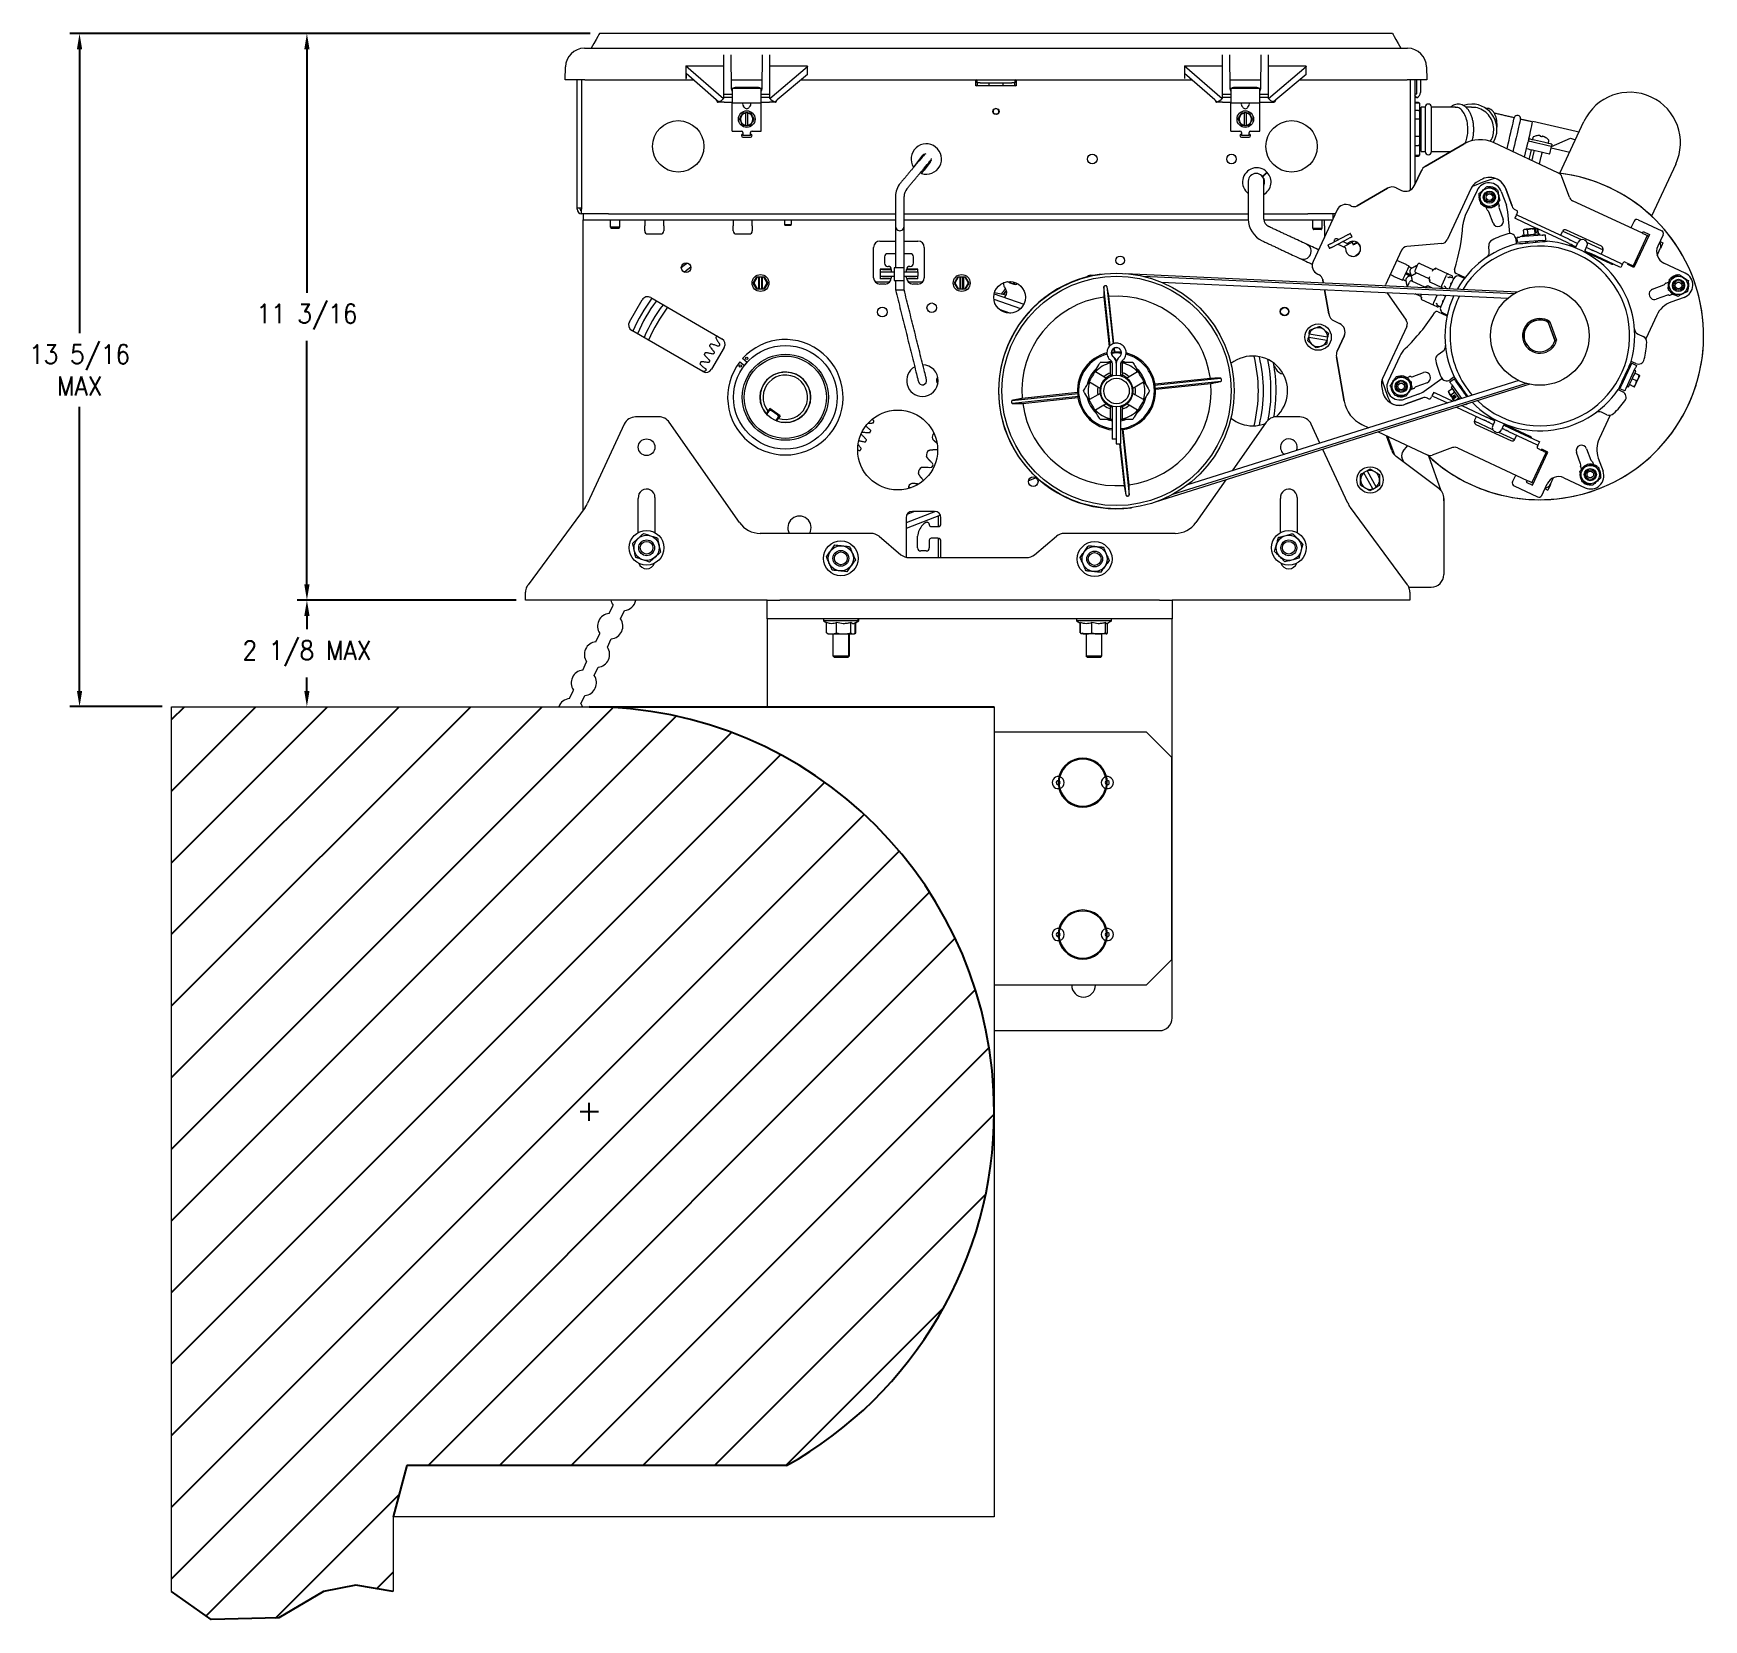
# Model space of a CAD drawing. Extents: x 7.8 to 40.8, y 9.2 to 40.5.
import ezdxf

# ---------------------------------------------------------------- set-up
doc = ezdxf.new("R2010")
doc.units = 0
doc.header["$LTSCALE"] = 0.5
doc.header["$MEASUREMENT"] = 0
doc.layers.get('Defpoints').update_dxf_attribs({"linetype": 'CONTINUOUS'})
doc.layers.add('DIM', color=1, linetype='CONTINUOUS')
doc.layers.add('OBJ', color=3, linetype='CONTINUOUS')
doc.styles.add('ROMANS', font='romans.shx', dxfattribs={"width": 0.9, "height": 0.375})
doc.dimstyles.new('GENIE', dxfattribs={"dimscale": 2, "dimtxt": 0.25, "dimasz": 0.156, "dimexe": 0.095, "dimexo": 0.0925, "dimgap": 0.095, "dimtad": 0, "dimtih": 1, "dimtoh": 1, "dimdec": 5, "dimzin": 4, "dimdsep": 46, "dimlunit": 5, "dimtxsty": 'ROMANS', "dimcen": 0.09, "dimadec": 0, "dimazin": 0, "dimtfac": 1, "dimtdec": 5, "dimtofl": 0, "dimtmove": 0, "dimatfit": 3, "dimfxl": 0, "dimfrac": 2, "dimtolj": 1, "dimtzin": 4, "dimarcsym": 0})
doc.dimstyles.new('GENIE1', dxfattribs={"dimscale": 2, "dimtxt": 0.25, "dimasz": 0.156, "dimexe": 0.095, "dimexo": 0.0925, "dimgap": 0.095, "dimtad": 0, "dimtih": 1, "dimtoh": 1, "dimdec": 5, "dimlfac": 1.333333, "dimzin": 4, "dimdsep": 46, "dimlunit": 5, "dimtxsty": 'ROMANS', "dimcen": 0.09, "dimadec": 0, "dimazin": 0, "dimtfac": 1, "dimtdec": 5, "dimtofl": 0, "dimtmove": 0, "dimatfit": 3, "dimfxl": 0, "dimfrac": 2, "dimtolj": 1, "dimtzin": 4, "dimarcsym": 0})

msp = doc.modelspace()

# ---------------------------------------------------------------- blocks, each defined once
blk = doc.blocks.new('*D25')
at = {"layer": 'Defpoints', "color": 0}
for p in [(17.549, 29.344), (10.557, 27.242), (13.229, 27.242)]:
    blk.add_point(p, dxfattribs=at)
at = {"layer": 'DIM', "color": 0, "lineweight": -2}
for p, q in [((17.364, 29.344), (13.039, 29.344)), ((13.229, 29.032), (13.229, 28.769)), ((13.229, 27.554), (13.229, 27.817))]:
    blk.add_line(p, q, dxfattribs=at)
at = {"layer": 'DIM', "color": 0}
for points in [[(13.177, 29.032), (13.281, 29.032), (13.229, 29.344)], [(13.177, 27.554), (13.281, 27.554), (13.229, 27.242)]]:
    blk.add_solid(points, dxfattribs=at)
at = {"layer": 'DIM', "color": 0, "insert": (13.229, 28.293), "char_height": 0.375, "attachment_point": 5, "style": 'ROMANS'}
blk.add_mtext('\\A1;2 1/8 MAX', dxfattribs=at)
blk = doc.blocks.new('*D26')
at = {"layer": 'Defpoints', "color": 0}
for p in [(19.012, 40.537), (13.229, 29.344), (17.549, 29.344)]:
    blk.add_point(p, dxfattribs=at)
at = {"layer": 'DIM', "color": 0, "lineweight": -2}
for p, q in [((18.827, 40.537), (13.039, 40.537)), ((13.229, 40.225), (13.229, 35.416)), ((13.229, 29.656), (13.229, 34.465)), ((17.364, 29.344), (13.039, 29.344))]:
    blk.add_line(p, q, dxfattribs=at)
at = {"layer": 'DIM', "color": 0}
for points in [[(13.177, 40.225), (13.281, 40.225), (13.229, 40.537)], [(13.177, 29.656), (13.281, 29.656), (13.229, 29.344)]]:
    blk.add_solid(points, dxfattribs=at)
at = {"layer": 'DIM', "color": 0, "insert": (13.229, 34.94), "char_height": 0.375, "attachment_point": 5, "style": 'ROMANS'}
blk.add_mtext('\\A1;11 3/16', dxfattribs=at)
blk = doc.blocks.new('*D27')
at = {"layer": 'Defpoints', "color": 0}
for p in [(8.737, 40.537), (19.012, 40.537), (10.557, 27.242)]:
    blk.add_point(p, dxfattribs=at)
at = {"layer": 'DIM', "color": 0, "lineweight": -2}
for p, q in [((18.827, 40.537), (8.547, 40.537)), ((8.737, 40.225), (8.737, 34.615)), ((8.737, 27.554), (8.737, 33.163)), ((10.372, 27.242), (8.547, 27.242))]:
    blk.add_line(p, q, dxfattribs=at)
at = {"layer": 'DIM', "color": 0}
for points in [[(8.685, 40.225), (8.789, 40.225), (8.737, 40.537)], [(8.685, 27.554), (8.789, 27.554), (8.737, 27.242)]]:
    blk.add_solid(points, dxfattribs=at)
at = {"layer": 'DIM', "color": 0, "insert": (8.737, 33.889), "char_height": 0.375, "attachment_point": 5, "style": 'ROMANS'}
blk.add_mtext('\\A1;13 5/16\\PMAX', dxfattribs=at)

# ---------------------------------------------------------------- dimensions: what is measured, and where the dimension line sits
at = {"layer": 'DIM'}
dim = msp.add_linear_dim(base=(8.7368476, 40.536586), p1=(10.5569969, 27.2415682), p2=(19.0121716, 40.536586), angle=90, text='13 5/16\\PMAX', dimstyle='GENIE', dxfattribs=at)
dim.commit()
dim.dimension.update_dxf_attribs({"geometry": '*D27', "text_midpoint": (8.7368476, 33.8890771)})
dim = msp.add_linear_dim(base=(13.228578, 29.3440962), p1=(19.0121716, 40.536586), p2=(17.5488969, 29.3440962), angle=90, dimstyle='GENIE', dxfattribs=at)
dim.commit()
dim.dimension.update_dxf_attribs({"geometry": '*D26', "text_midpoint": (13.228578, 34.9403411)})
dim = msp.add_linear_dim(base=(13.228578, 27.2415682), p1=(17.5488969, 29.3440962), p2=(10.5569969, 27.2415682), angle=90, text='2 1/8 MAX', dimstyle='GENIE1', override={"dimse2": 1}, dxfattribs=at)
dim.commit()
dim.dimension.update_dxf_attribs({"geometry": '*D25', "text_midpoint": (13.228578, 28.2928322)})

# ---------------------------------------------------------------- hatches: boundary and pattern name
at = {"layer": 'DIM'}
h = msp.add_hatch(dxfattribs=at)
h.set_pattern_fill('ANSI31', color=256, scale=8, style=0)
h.set_pattern_definition([(45, (28.5269, -51.2071), (-0.707107, 0.707107), [])])
edge = h.paths.add_edge_path()
edge.add_arc((18.8069968, 19.2415666), 8.0000016, 0, 90)
edge.add_line((18.8069968, 27.2415682), (10.5569969, 27.2415682))
edge.add_line((10.5569969, 27.2415682), (10.5569969, 9.7661808))
edge.add_line((10.5569969, 9.7661808), (11.3394682, 9.2140751))
edge.add_line((11.3394682, 9.2140751), (12.6714125, 9.2465323))
edge.add_line((12.6714125, 9.2465323), (13.5569968, 9.7661808))
edge.add_line((13.5569968, 9.7661808), (14.1982749, 9.8956785))
edge.add_line((14.1982749, 9.8956785), (14.9319968, 9.7661808))
edge.add_line((14.9319968, 9.7661808), (14.9319968, 11.2415649))
edge.add_line((14.9319968, 11.2415649), (15.2036378, 12.255343))
edge.add_line((15.2036378, 12.255343), (22.7047787, 12.255343))
edge.add_arc((18.8069968, 19.2415666), 8.0000016, 299.15819704, 360)

# ---------------------------------------------------------------- linework, layer by layer
for p, q in [((18.9869968, 19.2415666), (18.6269968, 19.2415666)), ((18.8069968, 19.0615666), (18.8069968, 19.4215666))]:
    msp.add_line(p, q, dxfattribs=at)
at = {"layer": 'OBJ', "linetype": 'Continuous', "lineweight": 15}
for p, q in [((18.7118583, 40.244176), (18.7183468, 40.244176)), ((18.7183468, 40.244176), (34.9683461, 40.244176)), ((21.468347, 39.3871457), (21.468347, 40.1168191)), ((21.6171867, 39.4375139), (21.6112585, 40.1168191)), ((22.2254351, 40.1168191), (22.2195069, 39.4375139)), ((22.3683466, 40.1168191), (22.3683466, 39.3871457)), ((31.3183466, 39.3871457), (31.3183466, 40.1168191)), ((31.4671869, 39.4375139), (31.4612581, 40.1168191)), ((32.0754347, 40.1168191), (32.0695071, 39.4375139)), ((32.2183462, 40.1168191), (32.2183462, 39.3871457)), ((34.9683461, 40.244176), (34.9748346, 40.244176)), ((18.3324375, 39.619172), (18.3369155, 39.8757254)), ((18.7183468, 39.619172), (18.3324375, 39.619172)), ((18.5660469, 37.086397), (18.5660469, 39.619172)), ((18.6558467, 39.619172), (18.6558467, 37.0663942)), ((18.7183468, 39.619172), (20.861178, 39.619172)), ((20.7183469, 39.8983282), (21.4593681, 39.251585)), ((20.7183469, 39.8983282), (21.468347, 39.8983282)), ((20.7183469, 39.8983282), (20.7183469, 39.8757254)), ((20.7183469, 39.8757254), (20.7183469, 39.6475757)), ((20.719255, 39.6475757), (20.7183469, 39.6483642)), ((20.7183469, 39.6475757), (20.719255, 39.6475757)), ((21.3161046, 39.22213), (20.719255, 39.7430464)), ((20.719255, 39.7430464), (20.719255, 39.6475757)), ((21.6156015, 39.619172), (22.221092, 39.619172)), ((23.1183467, 39.8866889), (22.3683466, 39.8866889)), ((22.3767124, 39.2526832), (23.1183467, 39.8804844)), ((23.1183467, 39.7277275), (22.521571, 39.2225524)), ((22.9901099, 39.619172), (30.7111782, 39.619172)), ((23.1183467, 39.8866889), (23.1183467, 39.8804844)), ((23.1183467, 39.7277275), (23.1183467, 39.8804844)), ((26.4433472, 39.500141), (26.4433472, 39.619172)), ((26.4683471, 39.5601493), (26.4683471, 39.619172)), ((27.2183472, 39.619172), (27.2183472, 39.5601493)), ((27.2433471, 39.619172), (27.2433471, 39.500141)), ((30.5683465, 39.8983282), (31.3093683, 39.251585)), ((30.5683465, 39.8983282), (31.3183466, 39.8983282)), ((30.5683465, 39.8983282), (30.5683465, 39.8757254)), ((30.5683465, 39.8757254), (30.5683465, 39.6475757)), ((30.5692546, 39.6475757), (30.5683465, 39.6483642)), ((30.5683465, 39.6475757), (30.5692546, 39.6475757)), ((31.1661048, 39.22213), (30.5692546, 39.7430464)), ((30.5692546, 39.7430464), (30.5692546, 39.6475757)), ((31.4656017, 39.619172), (32.0710922, 39.619172)), ((32.9683463, 39.8866889), (32.2183462, 39.8866889)), ((32.2267131, 39.2526832), (32.9683463, 39.8804844)), ((32.9683463, 39.7277275), (32.3715712, 39.2225524)), ((32.8401095, 39.619172), (34.9683461, 39.619172)), ((32.9683463, 39.8866889), (32.9683463, 39.8804844)), ((32.9683463, 39.7277275), (32.9683463, 39.8804844)), ((35.3542557, 39.619172), (34.9683461, 39.619172)), ((35.0308465, 37.4444285), (35.0308465, 39.619172)), ((35.1206477, 39.619172), (35.1206477, 37.5571892)), ((35.1206477, 39.619172), (35.1206477, 39.3563953)), ((35.1556478, 39.3463986), (35.1556478, 39.619172)), ((35.2306464, 39.619172), (35.2306464, 39.3714607)), ((35.3497783, 39.8757254), (35.3542557, 39.619172)), ((21.468347, 39.3395934), (21.468347, 39.3871457)), ((21.468347, 39.3395934), (21.6308471, 39.3395934)), ((21.468347, 39.2695978), (21.468347, 39.3395934)), ((21.468347, 39.251585), (21.468347, 39.2695978)), ((21.6308471, 39.2695978), (21.468347, 39.2695978)), ((21.6308471, 39.4495944), (21.6308471, 39.1595967)), ((22.1058468, 39.4714745), (21.7308468, 39.4714745)), ((22.2058465, 39.1595967), (22.2058465, 39.4495944)), ((22.2058465, 39.3395934), (22.3683466, 39.3395934)), ((22.3683466, 39.2695978), (22.2058465, 39.2695978)), ((22.3683466, 39.3871457), (22.3683466, 39.3395934)), ((22.3683466, 39.3395934), (22.3683466, 39.2695978)), ((22.3683466, 39.2695978), (22.3683466, 39.2526832)), ((27.2433471, 39.500141), (26.4433472, 39.500141)), ((26.5283472, 39.5601493), (26.4683471, 39.5601493)), ((26.4683471, 39.5601493), (26.4683471, 39.5501432)), ((26.4683471, 39.5501432), (26.4683471, 39.500141)), ((26.5283472, 39.5601493), (27.1583472, 39.5601493)), ((26.7083473, 39.500141), (26.7083473, 39.5601493)), ((26.978347, 39.5601493), (26.978347, 39.500141)), ((27.2183472, 39.5601493), (27.1583472, 39.5601493)), ((27.2183472, 39.5501432), (27.2183472, 39.5601493)), ((27.2183472, 39.500141), (27.2183472, 39.5501432)), ((31.3183466, 39.3395934), (31.3183466, 39.3871457)), ((31.3183466, 39.2695978), (31.3183466, 39.3395934)), ((31.3183466, 39.3395934), (31.4808467, 39.3395934)), ((31.4808467, 39.2695978), (31.3183466, 39.2695978)), ((31.3183466, 39.251585), (31.3183466, 39.2695978)), ((31.4808467, 39.4495944), (31.4808467, 39.1595967)), ((31.9558464, 39.4714745), (31.5808464, 39.4714745)), ((32.0558473, 39.1595967), (32.0558473, 39.4495944)), ((32.0558473, 39.3395934), (32.2183462, 39.3395934)), ((32.2183462, 39.2695978), (32.0558473, 39.2695978)), ((32.2183462, 39.3871457), (32.2183462, 39.3395934)), ((32.2183462, 39.3395934), (32.2183462, 39.2695978)), ((32.2183462, 39.2695978), (32.2183462, 39.2526832)), ((35.1206477, 39.3563953), (35.1206477, 39.3463986)), ((35.1206477, 39.3463986), (35.1556478, 39.3463986)), ((35.1560233, 39.2673075), (35.1206477, 39.3178353)), ((35.1206477, 39.3178353), (35.1206477, 39.266397)), ((35.1206477, 39.266397), (35.1206477, 39.1715927)), ((21.3580174, 39.1862827), (21.3161046, 39.2225524)), ((21.3161046, 39.2225524), (21.3167441, 39.2225524)), ((21.3161046, 39.22213), (21.3161046, 39.2225524)), ((21.3161046, 39.22213), (21.3432593, 39.1797403)), ((21.3167441, 39.2225524), (21.3591314, 39.1862827)), ((21.4705264, 39.1797403), (21.3432593, 39.1797403)), ((21.3580174, 39.1855412), (21.3591314, 39.1862827)), ((21.3591314, 39.1862827), (21.3580174, 39.1862827)), ((21.3580174, 39.1855412), (21.3580174, 39.1862827)), ((21.4593681, 39.251585), (21.468347, 39.251585)), ((22.2058465, 39.1595967), (21.6308471, 39.1595967)), ((21.6308471, 39.0995978), (21.6308471, 39.1595967)), ((21.6308471, 38.6095913), (21.6308471, 39.0995978)), ((21.8671337, 39.0795951), (21.8529917, 39.0995978)), ((21.942347, 38.969594), (21.8943465, 38.969594)), ((21.8943465, 38.9645534), (21.8943465, 38.724633)), ((21.942347, 38.724633), (21.942347, 38.9645534)), ((21.9695598, 39.0795951), (21.9837019, 39.0995978)), ((22.2058465, 39.0995978), (22.2058465, 39.1595967)), ((22.2058465, 38.6095913), (22.2058465, 39.0995978)), ((22.493815, 39.1797403), (22.3661672, 39.1797403)), ((22.3767124, 39.2526832), (22.3683466, 39.2526832)), ((22.521571, 39.2225524), (22.4782996, 39.1859166)), ((22.493815, 39.1797403), (22.521571, 39.22213)), ((22.521571, 39.22213), (22.521571, 39.2225524)), ((26.8022868, 38.9513935), (26.8844075, 38.9513935)), ((26.8070153, 38.9473948), (26.8796778, 38.9473948)), ((26.8070153, 38.9473948), (26.8796778, 38.9473948)), ((31.2080181, 39.1862827), (31.1661048, 39.2225524)), ((31.1661048, 39.22213), (31.1661048, 39.2225524)), ((31.1661048, 39.2225524), (31.1667443, 39.2225524)), ((31.1661048, 39.22213), (31.1932601, 39.1797403)), ((31.1667443, 39.2225524), (31.2091316, 39.1862827)), ((31.3205266, 39.1797403), (31.1932601, 39.1797403)), ((31.2080181, 39.1855412), (31.2091316, 39.1862827)), ((31.2080181, 39.1855412), (31.2080181, 39.1862827)), ((31.2091316, 39.1862827), (31.2080181, 39.1862827)), ((31.3093683, 39.251585), (31.3183466, 39.251585)), ((32.0558473, 39.1595967), (31.4808467, 39.1595967)), ((31.4808467, 39.0995978), (31.4808467, 39.1595967)), ((31.4808467, 38.6095913), (31.4808467, 39.0995978)), ((31.7171333, 39.0795951), (31.7029913, 39.0995978)), ((31.7923466, 38.969594), (31.7443473, 38.969594)), ((31.7443473, 38.9645534), (31.7443473, 38.724633)), ((31.7923466, 38.724633), (31.7923466, 38.9645534)), ((31.8195594, 39.0795951), (31.8337026, 39.0995978)), ((32.0558473, 39.0995978), (32.0558473, 39.1595967)), ((32.0558473, 38.6095913), (32.0558473, 39.0995978)), ((32.2161673, 39.179759), (32.3435523, 39.179759)), ((32.2267131, 39.2526832), (32.2183462, 39.2526832)), ((32.3715712, 39.2225524), (32.3282992, 39.1859166)), ((32.3715712, 39.2225524), (32.3435523, 39.179759)), ((35.1206477, 39.168176), (35.1906456, 39.168176)), ((35.1906456, 39.0146964), (35.1206477, 39.0146964)), ((35.210646, 39.1515994), (35.210646, 39.1510268)), ((35.210646, 39.1486708), (35.210646, 38.9982042)), ((35.210646, 38.9982042), (35.210646, 38.8479442)), ((35.2406478, 38.204092), (35.2406478, 39.0790976)), ((35.3231463, 39.0790976), (35.3231463, 38.204092)), ((35.4481471, 38.6415901), (35.4481471, 39.0790976)), ((35.9210513, 39.0790976), (35.6406466, 39.0790976)), ((36.239272, 39.0790976), (36.1270158, 39.0790976)), ((21.6308471, 38.6095913), (21.813347, 38.6095913)), ((21.8943465, 38.7195924), (21.942347, 38.7195924)), ((22.0233466, 38.6095913), (22.2058465, 38.6095913)), ((31.4808467, 38.6095913), (31.6633472, 38.6095913)), ((31.7443473, 38.7195924), (31.7923466, 38.7195924)), ((31.8733468, 38.6095913), (32.0558473, 38.6095913)), ((35.1206477, 38.8528158), (35.1906456, 38.8528158)), ((35.210646, 38.8479442), (35.210646, 38.5041615)), ((35.4481471, 38.204092), (35.4481471, 38.6415901)), ((37.9814383, 37.7743754), (38.4583389, 38.7970878)), ((37.9814383, 37.7743754), (38.4583389, 38.7970878)), ((21.843347, 38.5795919), (21.843347, 38.5578902)), ((21.843347, 38.5578902), (21.843347, 38.517894)), ((21.9933466, 38.517894), (21.843347, 38.517894)), ((21.843347, 38.4875942), (21.9933466, 38.4875942)), ((21.9933466, 38.5578902), (21.9933466, 38.5795919)), ((21.9933466, 38.517894), (21.9933466, 38.5578902)), ((31.6933466, 38.5795919), (31.6933466, 38.5578902)), ((31.6933466, 38.5578902), (31.6933466, 38.517894)), ((31.8433473, 38.517894), (31.6933466, 38.517894)), ((31.6933466, 38.4875942), (31.8433473, 38.4875942)), ((31.8433473, 38.5578902), (31.8433473, 38.5795919)), ((31.8433473, 38.517894), (31.8433473, 38.5578902)), ((35.1906456, 38.5021528), (35.1206477, 38.5021528)), ((35.1206477, 38.3262393), (35.1906456, 38.3262393)), ((35.210646, 38.5041615), (35.210646, 38.3408636)), ((35.210646, 38.3408636), (35.210646, 38.1475474)), ((35.3226253, 37.9098797), (36.0920438, 38.354108)), ((36.0920697, 38.3540986), (35.3226511, 37.9098704)), ((36.6686812, 38.3792827), (36.6687047, 38.3792734)), ((37.9580752, 37.7780268), (36.6687047, 38.3792734)), ((37.3251114, 38.2629364), (37.3322264, 38.2937524)), ((37.3588561, 38.4090945), (37.3532312, 38.3847363)), ((37.3589711, 38.4090663), (37.3533485, 38.3847082)), ((37.3689771, 38.4529391), (37.3588561, 38.4090945)), ((37.3588561, 38.4090945), (37.358957, 38.4090663)), ((37.6018131, 38.515585), (37.5998794, 38.5008762)), ((37.6034698, 38.5001722), (37.6056311, 38.5147026)), ((37.6451227, 38.5055883), (37.6450171, 38.5052691)), ((37.7830652, 38.1572155), (37.8168098, 38.3033643)), ((37.8111849, 38.2790061), (38.1773358, 38.1944708)), ((37.8168098, 38.3033643), (38.1934643, 38.4678543)), ((37.8269309, 38.3472089), (37.8168098, 38.3033643)), ((38.1934643, 38.4678543), (38.2887519, 38.4334056)), ((25.3871306, 38.1178108), (25.2633372, 37.9587555)), ((25.2638229, 37.9577512), (25.3792565, 38.1060682)), ((25.3436485, 38.061942), (25.3449157, 38.061942)), ((25.4200762, 37.8361389), (25.5355086, 37.9844559)), ((25.5449621, 37.9949783), (25.4211686, 37.8359137)), ((35.1906456, 38.1290559), (35.1206477, 38.1290559)), ((35.210646, 38.1475474), (35.210646, 38.1315902)), ((35.6406466, 38.204092), (35.8322145, 38.204092)), ((40.2709537, 37.951847), (39.7940531, 36.9291346)), ((40.2709537, 37.951847), (39.7940531, 36.9291346)), ((25.251956, 37.9425074), (25.2544422, 37.9379455)), ((31.8272247, 37.6174134), (31.8272247, 37.4255427)), ((32.1055327, 37.7126775), (32.1010459, 37.716939)), ((32.1372252, 37.4255427), (32.1372252, 37.6174134)), ((32.15054, 37.7553488), (32.1512663, 37.7560434)), ((32.1574204, 37.748093), (32.1581467, 37.7487876)), ((32.1806885, 37.7697009), (32.1737143, 37.7770693)), ((35.2462399, 37.8265271), (35.1068283, 37.5275464)), ((35.1068518, 37.5275371), (35.2462657, 37.8265083)), ((36.421681, 37.644165), (36.3324594, 37.5914407)), ((38.1701269, 37.3024662), (38.0227087, 37.7074962)), ((33.9774083, 37.1332171), (34.5763564, 37.4790273)), ((34.5763799, 37.4790086), (33.977433, 37.1332077)), ((34.7498083, 37.4865929), (34.7498317, 37.4865835)), ((34.7498317, 37.4865835), (34.8570145, 37.4366095)), ((36.2330675, 37.4818621), (35.7559605, 36.4587084)), ((36.3463562, 37.4360181), (36.1147077, 36.9392533)), ((36.8263168, 37.4150673), (36.9257579, 37.1418528)), ((36.914121, 37.4677447), (37.0393869, 37.1235771)), ((37.0394127, 37.1235678), (36.9141444, 37.4677353)), ((18.6558467, 37.086397), (18.5660469, 37.086397)), ((18.5660469, 37.0663942), (18.5660469, 37.086397)), ((18.6258466, 37.0663942), (18.6258466, 37.086397)), ((18.6558467, 36.976593), (18.6558467, 37.0663942)), ((18.9363528, 36.976593), (18.6558467, 36.976593)), ((18.6901469, 36.976593), (18.6901469, 36.8569989)), ((19.1901469, 36.976593), (18.9363528, 36.976593)), ((19.1901469, 36.976593), (24.8579165, 36.976593)), ((24.8579165, 36.973533), (24.8579165, 36.7235314)), ((25.027968, 36.976593), (31.8272247, 36.976593)), ((25.027968, 36.7235314), (25.027968, 36.973533)), ((32.1372252, 36.976593), (33.0026471, 36.976593)), ((33.2564409, 36.976593), (33.0026471, 36.976593)), ((33.5826472, 37.0510566), (33.107624, 36.0323616)), ((33.5826719, 37.0510378), (33.1076487, 36.0323522)), ((33.5479264, 36.976593), (33.2564409, 36.976593)), ((33.5026468, 36.8794891), (33.5026468, 36.976593)), ((33.8324857, 37.1419842), (33.8325104, 37.1419748)), ((33.8621062, 37.1281766), (33.8325104, 37.1419748)), ((36.5489275, 37.0515259), (36.529089, 37.1060337)), ((36.5657999, 37.033316), (36.5654737, 37.0334662)), ((36.6636594, 36.7918468), (36.582346, 37.0152563)), ((36.7640111, 37.1915358), (36.7838496, 37.1370281)), ((36.7815616, 37.0877674), (36.862875, 36.8643579)), ((36.7827819, 37.1125573), (36.7826294, 37.1122288)), ((36.9913653, 36.5874263), (36.9540091, 37.0144209)), ((37.1040462, 37.0530278), (37.1040228, 37.0530372)), ((37.1040462, 37.0530278), (37.129627, 37.0411068)), ((37.1441128, 37.0012421), (37.1314339, 36.9740587)), ((37.1441362, 37.0012327), (37.1314573, 36.9740493)), ((39.6125241, 36.5894726), (38.2347604, 37.2319356)), ((18.6901469, 36.8569989), (19.1901469, 36.8569989)), ((18.6901469, 36.7369917), (18.6901469, 36.8569989)), ((18.6901469, 31.1284059), (18.6901469, 36.7369917)), ((19.1901469, 36.8569989), (24.8579165, 36.8569989)), ((19.2220468, 36.7163976), (19.3170467, 36.7163976)), ((19.3170467, 36.6863982), (19.2393673, 36.6863982)), ((19.3170467, 36.7163976), (19.4120469, 36.7163976)), ((19.3947263, 36.6863982), (19.3170467, 36.6863982)), ((19.9026468, 36.8569989), (19.9026468, 36.7369917)), ((19.9026468, 36.6365931), (19.9026468, 36.7369917)), ((20.2776468, 36.7369917), (20.2776468, 36.8569989)), ((20.2776468, 36.7369917), (20.2776468, 36.6365931)), ((21.6526468, 36.8569989), (21.6526468, 36.7369917)), ((21.6526468, 36.6365931), (21.6526468, 36.7369917)), ((22.0276468, 36.7369917), (22.0276468, 36.8569989)), ((22.0276468, 36.7369917), (22.0276468, 36.6365931)), ((22.6656471, 36.7633961), (22.733147, 36.7633961)), ((22.733147, 36.7433934), (22.6771937, 36.7433934)), ((22.733147, 36.7633961), (22.8006469, 36.7633961)), ((22.7890997, 36.7433934), (22.733147, 36.7433934)), ((24.8579165, 36.7235314), (24.8579165, 36.4735298)), ((25.027968, 36.8569989), (31.8274183, 36.8569989)), ((25.027968, 36.4735298), (25.027968, 36.7235314)), ((32.1377872, 36.8569989), (33.0026471, 36.8569989)), ((33.0026471, 36.8569989), (33.4921561, 36.8569989)), ((33.0970466, 36.6913918), (33.1920467, 36.6913918)), ((33.1920467, 36.6613924), (33.1143671, 36.6613924)), ((33.1920467, 36.6913918), (33.2870469, 36.6913918)), ((33.2697264, 36.6613924), (33.1920467, 36.6613924)), ((33.3301465, 36.7369917), (33.3301465, 36.8532912)), ((33.3301465, 36.7369917), (33.3301465, 36.5095648)), ((37.091372, 36.8879182), (37.0913157, 36.8879464)), ((37.5232664, 36.6865202), (37.1197054, 36.8747019)), ((37.1230681, 36.9558863), (37.1230118, 36.9559144)), ((38.1569036, 36.473802), (37.1514014, 36.9426794)), ((37.2604169, 36.6484671), (37.2686982, 36.5538318)), ((37.3385389, 36.6553005), (37.3468178, 36.5606652)), ((37.3771599, 36.6737357), (37.3513023, 36.6714736)), ((37.4821415, 36.6678691), (37.4904204, 36.5732245)), ((37.5207883, 36.6863043), (37.4962894, 36.6841642)), ((37.5077762, 36.6108833), (37.5016561, 36.680832)), ((37.5245852, 36.6866329), (37.5207883, 36.6863043)), ((37.5261551, 36.6829815), (37.5322728, 36.6130235)), ((38.1252076, 36.405834), (37.545712, 36.6760542)), ((37.5476245, 36.6735949), (37.5559034, 36.5789596)), ((38.0395599, 36.6333454), (38.4020946, 36.4642935)), ((38.8031024, 36.3324686), (38.1143098, 36.6536579)), ((39.4484706, 36.829271), (39.3859232, 36.6951371)), ((39.5282047, 36.8582942), (39.9949536, 36.6406387)), ((19.9626468, 36.5765942), (20.2176467, 36.5765942)), ((21.7126468, 36.5765942), (21.9676467, 36.5765942)), ((24.4251468, 35.7115947), (24.4251468, 36.3115929)), ((24.5501465, 36.4365937), (24.8579165, 36.4365937)), ((25.027968, 36.4365937), (25.3001465, 36.4365937)), ((25.4251473, 36.3115929), (25.4251473, 35.7115947)), ((33.4490753, 36.382039), (33.7854626, 36.5581966)), ((33.4838678, 36.315601), (33.820255, 36.4917491)), ((33.5279013, 36.4603417), (33.5249434, 36.4539964)), ((33.6098835, 36.4662552), (33.5810586, 36.4796968)), ((33.5984354, 36.3755905), (33.739174, 36.309969)), ((33.7759411, 36.3888161), (33.6954021, 36.4263718)), ((33.7067598, 36.3250814), (33.9131057, 36.4331395)), ((33.7445701, 36.5367765), (33.7445806, 36.5367858)), ((33.744583, 36.5367858), (33.7445806, 36.5367858)), ((33.7793766, 36.4703478), (33.7793731, 36.4703478)), ((33.8406227, 36.587079), (33.8419181, 36.5877549)), ((33.8419181, 36.5877549), (33.8419509, 36.5877736)), ((33.8754152, 36.520641), (33.8767105, 36.5213168)), ((33.8767434, 36.5213356), (33.8767105, 36.5213168)), ((33.9196047, 36.3665512), (33.9162502, 36.3647959)), ((35.6535672, 36.3870139), (34.9576314, 36.3261233)), ((36.5876635, 36.225246), (36.5777677, 36.338354)), ((37.1113701, 36.4778852), (37.120001, 36.3792231)), ((37.147675, 36.4071199), (37.1385583, 36.5113295)), ((37.2074462, 36.4123482), (37.147675, 36.4071199)), ((37.6316741, 36.5544701), (37.1983295, 36.5165578)), ((37.6407908, 36.4502699), (37.2074462, 36.4123482)), ((37.5077762, 36.6108833), (37.5322728, 36.6130235)), ((37.6407908, 36.4502699), (37.700562, 36.4554982)), ((37.6914453, 36.5596984), (37.700562, 36.4554982)), ((38.0071035, 36.5657246), (38.0345733, 36.6246346)), ((38.0757122, 36.4289155), (38.0757005, 36.4289155)), ((38.1074083, 36.4968836), (38.1073966, 36.496893)), ((38.1685922, 36.3855965), (38.1252076, 36.405834)), ((38.1685922, 36.3855965), (38.2053735, 36.3684473)), ((38.2002883, 36.453574), (38.2370695, 36.4364248)), ((38.2331389, 36.3555032), (38.3006376, 36.3240301)), ((38.2370695, 36.4364248), (38.264835, 36.4234713)), ((38.264835, 36.4234713), (38.3348399, 36.3908342)), ((38.3107517, 36.3391706), (38.346674, 36.4162061)), ((38.4662775, 36.459741), (38.4753403, 36.455517)), ((38.4829481, 36.258878), (38.5188704, 36.3359135)), ((38.5070387, 36.3105322), (38.5301061, 36.2997752)), ((38.5200813, 36.4092694), (38.8355659, 36.2621633)), ((39.7067464, 36.5455341), (39.4278178, 35.9473663)), ((39.751755, 36.5686814), (39.4474709, 35.9161372)), ((39.6124983, 36.589482), (39.6294035, 36.6257329)), ((39.6294035, 36.6257329), (39.751755, 36.5686814)), ((39.7348521, 36.5324305), (39.7329912, 36.533294)), ((40.0239745, 36.5609093), (39.9178524, 36.3333322)), ((39.9614272, 36.4267754), (40.0202903, 36.3993291)), ((40.0202903, 36.3993291), (39.9685727, 36.2884081)), ((24.6401471, 36.1265932), (24.6401471, 35.9965988)), ((24.8579165, 36.1865921), (24.7001472, 36.1865921)), ((25.150147, 36.1865921), (25.027968, 36.1865921)), ((25.210147, 35.9965988), (25.210147, 36.1265932)), ((34.0215275, 36.1988416), (33.9863232, 36.1747557)), ((34.8552381, 36.2544288), (34.5358816, 35.5695667)), ((35.1734706, 35.971058), (35.1227573, 35.8622959)), ((35.2160104, 35.9953504), (35.4834311, 35.87065)), ((38.4778465, 36.2413909), (38.4984101, 36.2318072)), ((38.9892238, 35.9863862), (38.4779662, 36.224786)), ((38.4984101, 36.2318072), (38.5261872, 36.2188537)), ((38.5261872, 36.2188537), (38.562999, 36.2016857)), ((38.5578833, 36.2868218), (38.594695, 36.2696632)), ((39.1576633, 35.924388), (38.6063977, 36.1814483)), ((39.1893593, 35.9923655), (38.6380938, 36.2494257)), ((38.8046301, 36.1938292), (38.79874, 36.1812042)), ((38.8320999, 36.2527392), (38.8046301, 36.1938292)), ((38.8321233, 36.2527298), (38.8046536, 36.1938198)), ((39.2176715, 35.9791586), (39.1859755, 35.9111905)), ((39.2302871, 36.0063796), (39.2260608, 35.9973122)), ((39.2701541, 36.0208912), (39.3335955, 35.9913048)), ((39.3251195, 35.9731887), (39.3335721, 35.9913142)), ((39.4474709, 35.9161372), (39.3251195, 35.9731887)), ((39.3335955, 35.9913048), (39.4278178, 35.9473663)), ((39.9056898, 36.1534951), (39.9674886, 36.2860239)), ((40.4601139, 35.8046249), (40.0387748, 36.001095)), ((22.047541, 35.6075917), (22.1188443, 35.7310906)), ((22.123463, 35.7230933), (22.0567792, 35.6075917)), ((22.123463, 35.7230933), (22.1188443, 35.7310906)), ((22.1188443, 35.7310906), (22.1653969, 35.7310906)), ((22.1573966, 35.7230933), (22.123463, 35.7230933)), ((22.1653969, 35.7310906), (22.1573966, 35.7230933)), ((22.1573966, 35.4920995), (22.1573966, 35.7230933)), ((22.1653969, 35.7310906), (22.1653969, 35.4840927)), ((22.1653969, 35.7310906), (22.2148969, 35.7310906)), ((22.2148969, 35.7310906), (22.2614495, 35.7310906)), ((22.2148969, 35.7310906), (22.2228966, 35.7230933)), ((22.2148969, 35.4840927), (22.2148969, 35.7310906)), ((22.2568308, 35.7230933), (22.2228966, 35.7230933)), ((22.2228966, 35.7230933), (22.2228966, 35.4920995)), ((22.2614495, 35.7310906), (22.2568308, 35.7230933)), ((22.3235146, 35.6075917), (22.2568308, 35.7230933)), ((22.2614495, 35.7310906), (22.3327522, 35.6075917)), ((24.5538671, 35.8803463), (24.5538671, 35.6928404)), ((24.7748337, 35.8803463), (24.5538671, 35.8803463)), ((24.7737331, 35.6928404), (24.5538671, 35.6928404)), ((24.5560224, 35.8303441), (24.7795223, 35.8303441)), ((24.5560224, 35.7403458), (24.7795223, 35.7403458)), ((24.7001472, 35.9365905), (24.7126466, 35.9365905)), ((24.7376465, 35.8741699), (24.775147, 35.8741699)), ((24.7376465, 35.6990167), (24.7745122, 35.6990167)), ((24.775147, 35.8740948), (24.775147, 35.8303441)), ((24.775147, 35.7403458), (24.775147, 35.7115947)), ((24.7795223, 35.8303441), (24.8295221, 35.8303441)), ((24.7795223, 35.7403458), (24.8295221, 35.7403458)), ((25.0295227, 35.9103457), (24.8295221, 35.9103457)), ((24.8295221, 35.9103457), (24.8295221, 35.6603441)), ((24.8295221, 35.6603441), (25.0295227, 35.6603441)), ((25.0295227, 35.6603441), (25.0295227, 35.9103457)), ((25.0295227, 35.8303441), (25.0795225, 35.8303441)), ((25.0295227, 35.7403458), (25.0795225, 35.7403458)), ((25.0751472, 35.8741699), (25.1126465, 35.8741699)), ((25.0751472, 35.8303441), (25.0751472, 35.8740948)), ((25.0751472, 35.7115947), (25.0751472, 35.7403458)), ((25.2964271, 35.8803463), (25.0754605, 35.8803463)), ((25.0757808, 35.6990167), (25.1126465, 35.6990167)), ((25.2964271, 35.6928404), (25.0765611, 35.6928404)), ((25.0795225, 35.8303441), (25.3030223, 35.8303441)), ((25.0795225, 35.7403458), (25.3030223, 35.7403458)), ((25.1376464, 35.9365905), (25.150147, 35.9365905)), ((25.2964271, 35.8303441), (25.2964271, 35.8803463)), ((25.2964271, 35.6928404), (25.2964271, 35.7403458)), ((26.0225408, 35.6075917), (26.0938446, 35.7310906)), ((26.0984628, 35.7230933), (26.0317783, 35.6075917)), ((26.0938446, 35.7310906), (26.1403972, 35.7310906)), ((26.0984628, 35.7230933), (26.0938446, 35.7310906)), ((26.1323963, 35.7230933), (26.0984628, 35.7230933)), ((26.1403972, 35.7310906), (26.1323963, 35.7230933)), ((26.1323963, 35.4920995), (26.1323963, 35.7230933)), ((26.1403972, 35.7310906), (26.1403972, 35.4840927)), ((26.1403972, 35.7310906), (26.1898972, 35.7310906)), ((26.1898972, 35.4840927), (26.1898972, 35.7310906)), ((26.1898972, 35.7310906), (26.1978969, 35.7230933)), ((26.1898972, 35.7310906), (26.2364499, 35.7310906)), ((26.1978969, 35.7230933), (26.1978969, 35.4920995)), ((26.2318305, 35.7230933), (26.1978969, 35.7230933)), ((26.2364499, 35.7310906), (26.2318305, 35.7230933)), ((26.298515, 35.6075917), (26.2318305, 35.7230933)), ((26.2364499, 35.7310906), (26.3077525, 35.6075917)), ((28.7171471, 35.7595976), (28.7820774, 35.7595976)), ((29.4021276, 35.7947596), (37.1498855, 35.4347007)), ((29.7512067, 35.7410216), (37.0869252, 35.4001112)), ((33.1985821, 35.7825102), (33.1985575, 35.782529)), ((33.1985821, 35.7825102), (33.2281779, 35.7687119)), ((33.3097084, 35.6131673), (33.2984269, 35.6771461)), ((33.2984516, 35.6771273), (33.3097319, 35.6131579)), ((35.0541486, 35.6482449), (35.3215693, 35.5235444)), ((35.3989075, 35.6893955), (35.1314868, 35.8140959)), ((35.5447512, 35.8972233), (35.7850729, 35.7851666)), ((35.6495591, 35.5614755), (35.7425354, 35.7608648)), ((35.7975335, 35.7114915), (35.7718989, 35.72345)), ((35.7850729, 35.7851666), (35.8459541, 35.7567722)), ((35.8835801, 35.6890294), (35.7943609, 35.4976938)), ((35.8066197, 35.730978), (35.7975335, 35.7114915)), ((35.819078, 35.7251677), (35.8066197, 35.730978)), ((35.8860417, 35.693948), (35.8569223, 35.707521)), ((36.1054361, 35.7152179), (35.9328361, 35.7957077)), ((36.0963757, 35.7001337), (36.0164727, 35.7373984)), ((36.1054361, 35.7152179), (36.1072923, 35.7143168)), ((39.1859755, 35.9111905), (39.1576633, 35.924388)), ((39.4540626, 35.9351356), (39.4559235, 35.9342627)), ((20.021155, 35.3203536), (21.4284465, 34.5078531)), ((22.1188443, 35.4840927), (22.047541, 35.6075917)), ((22.0567792, 35.6075917), (22.047541, 35.6075917)), ((22.0567792, 35.6075917), (22.123463, 35.4920995)), ((22.1188443, 35.4840927), (22.123463, 35.4920995)), ((22.1653969, 35.4840927), (22.1188443, 35.4840927)), ((22.123463, 35.4920995), (22.1573966, 35.4920995)), ((22.1653969, 35.4840927), (22.1573966, 35.4920995)), ((22.2148969, 35.4840927), (22.1653969, 35.4840927)), ((22.2148969, 35.4840927), (22.2228966, 35.4920995)), ((22.2614495, 35.4840927), (22.2148969, 35.4840927)), ((22.2228966, 35.4920995), (22.2568308, 35.4920995)), ((22.2568308, 35.4920995), (22.3235146, 35.6075917)), ((22.2568308, 35.4920995), (22.2614495, 35.4840927)), ((22.3327522, 35.6075917), (22.2614495, 35.4840927)), ((22.3235146, 35.6075917), (22.3327522, 35.6075917)), ((24.453276, 35.6325975), (24.7470178, 35.6325975)), ((24.6501473, 35.5865939), (24.5501465, 35.5865939)), ((24.8579165, 35.4735328), (25.027968, 35.4735328)), ((25.1032752, 35.6325975), (25.3970182, 35.6325975)), ((25.3001465, 35.5865939), (25.2001468, 35.5865939)), ((26.0317783, 35.6075917), (26.0225408, 35.6075917)), ((26.0938446, 35.4840927), (26.0225408, 35.6075917)), ((26.0317783, 35.6075917), (26.0984628, 35.4920995)), ((26.0938446, 35.4840927), (26.0984628, 35.4920995)), ((26.1403972, 35.4840927), (26.0938446, 35.4840927)), ((26.0984628, 35.4920995), (26.1323963, 35.4920995)), ((26.1403972, 35.4840927), (26.1323963, 35.4920995)), ((26.1898972, 35.4840927), (26.1403972, 35.4840927)), ((26.1898972, 35.4840927), (26.1978969, 35.4920995)), ((26.2364499, 35.4840927), (26.1898972, 35.4840927)), ((26.1978969, 35.4920995), (26.2318305, 35.4920995)), ((26.2318305, 35.4920995), (26.298515, 35.6075917)), ((26.2318305, 35.4920995), (26.2364499, 35.4840927)), ((26.3077525, 35.6075917), (26.2364499, 35.4840927)), ((26.298515, 35.6075917), (26.3077525, 35.6075917)), ((26.8050829, 35.3943572), (27.3914823, 35.1905563)), ((26.8112498, 35.4177955), (27.0459455, 35.3766542)), ((26.9832174, 35.3876458), (27.0373274, 35.4493343)), ((26.9948509, 35.385609), (27.0426578, 35.4400604)), ((27.1744791, 35.5914656), (27.2079492, 35.6233986)), ((29.0969906, 34.3694014), (28.9731502, 35.5306407)), ((28.9763381, 35.3302189), (29.0807002, 34.3516279)), ((29.0359345, 35.5373333), (29.1566762, 34.4051454)), ((29.1741058, 34.4122322), (29.0750847, 35.3407506)), ((30.1084251, 35.6267872), (36.958571, 35.3084421)), ((33.4185233, 34.996048), (33.3337345, 35.4769026)), ((33.3337579, 35.4769026), (33.4185479, 34.9960292)), ((34.5306368, 35.5564255), (34.5358816, 35.5695667)), ((34.5645153, 35.4197009), (34.9474727, 34.8727837)), ((34.9705918, 35.5359816), (35.0116111, 35.6239431)), ((35.2370457, 35.3422806), (35.1270798, 35.3935594)), ((35.3828917, 35.5501178), (35.4622081, 35.5131347)), ((35.6582886, 35.5132755), (35.4179669, 35.6253323)), ((35.5618347, 35.3733595), (35.4876973, 35.21437)), ((35.6365165, 35.3661882), (35.6277213, 35.3702901)), ((35.7326771, 35.3654185), (35.6300093, 35.145238)), ((35.6382014, 35.369802), (35.6365165, 35.3661882)), ((35.6582886, 35.5132755), (35.6803259, 35.5029972)), ((35.6928687, 35.5539663), (35.7185034, 35.5420172)), ((35.6936337, 35.3632783), (35.6951145, 35.3671644)), ((35.7248863, 35.3487104), (35.6959053, 35.3622176)), ((35.7185034, 35.5420172), (35.7094172, 35.5225307)), ((35.7094172, 35.5225307), (35.7218755, 35.5167204)), ((35.75593, 35.4994773), (35.7566668, 35.5005004)), ((39.8159402, 35.4873217), (40.0393474, 35.5686375)), ((40.1118562, 35.3694171), (39.8884491, 35.2881014)), ((40.0574048, 35.5851766), (40.0575573, 35.5855051)), ((40.0756147, 35.6020536), (40.1301224, 35.6218874)), ((40.1366508, 35.3681969), (40.1363246, 35.3683471)), ((40.2156269, 35.38697), (40.1611192, 35.3671268)), ((40.4391584, 35.324662), (40.1777639, 35.2295199)), ((19.6004019, 34.8415875), (19.8504024, 35.2746035)), ((26.800162, 35.2870313), (27.3287754, 35.1033082)), ((26.903244, 35.092401), (27.1272061, 35.0145583)), ((35.4964268, 35.1661606), (35.2561051, 35.2782267)), ((35.557308, 35.1377663), (35.4964268, 35.1661606)), ((35.5318517, 35.2086629), (35.5574864, 35.1967139)), ((35.5574864, 35.1967139), (35.5484002, 35.1772274)), ((35.5484002, 35.1772274), (35.5608585, 35.1714171)), ((35.5608585, 35.1714171), (35.5987028, 35.1537703)), ((35.5799484, 35.0389352), (35.7525485, 34.9584502)), ((35.5987028, 35.1537703), (35.6278222, 35.140188)), ((35.7582813, 34.9750878), (35.6783782, 35.0123525)), ((21.0534464, 33.8583361), (19.6461555, 34.6708366)), ((33.5242394, 34.8582909), (33.5242147, 34.858305)), ((33.5242394, 34.8582909), (33.631421, 34.8083122)), ((34.9583658, 34.7482616), (34.4812612, 33.7251033)), ((35.7544352, 34.9576101), (35.7525485, 34.9584502)), ((37.7604295, 34.8237577), (37.7534764, 34.8282445)), ((37.7534764, 34.8282445), (37.8848647, 34.4672563)), ((37.7534764, 34.8282445), (37.8848647, 34.4672563)), ((37.8873076, 34.4751644), (37.7604295, 34.8237577)), ((37.785332, 34.8430565), (37.9187878, 34.4763894)), ((39.8956204, 34.9709859), (39.6793635, 34.5072242)), ((21.4741995, 34.3371022), (21.2241997, 33.9040862)), ((29.1914287, 34.2497979), (29.1838139, 34.3212108)), ((33.0281821, 34.6068438), (33.0156979, 34.5328918)), ((33.3807306, 34.471269), (33.0204335, 34.5320892)), ((33.0329176, 34.6060459), (33.3932148, 34.5452257)), ((33.3854662, 34.4704712), (33.3979503, 34.5444231)), ((33.5829171, 34.2595129), (33.7223298, 34.5584842)), ((33.7223544, 34.5584748), (33.5829417, 34.2595036)), ((37.8805704, 34.4790599), (37.8846395, 34.4825)), ((37.8848647, 34.4672563), (37.8873076, 34.4751644)), ((39.5266348, 34.5984569), (39.6295326, 34.5504775)), ((21.7831493, 34.0538769), (21.872328, 33.978944)), ((21.9237916, 34.040196), (21.8346128, 34.1151242)), ((21.9223361, 34.0414163), (21.8708725, 33.980169)), ((21.872328, 33.978944), (21.9237916, 34.040196)), ((29.1321679, 34.0390931), (29.1039531, 34.0390931)), ((29.1039531, 33.8318754), (29.1039531, 34.0261443)), ((29.1667257, 34.3109137), (29.1746268, 34.236835)), ((29.1914291, 34.2497969), (29.1746263, 34.2368329)), ((29.2276972, 34.0703316), (29.2202079, 34.0703316)), ((29.2203241, 34.0226103), (29.2203241, 33.7885752)), ((29.2203241, 34.0226103), (29.2203241, 33.7885752)), ((29.3439533, 34.0390931), (29.3164002, 34.0390931)), ((29.3439533, 33.8318754), (29.3439533, 34.0261443)), ((33.7224366, 33.2724647), (33.5681591, 34.147414)), ((33.5681837, 34.1474046), (33.7224612, 33.2724553)), ((34.8208481, 34.1645585), (34.5891996, 33.6677843)), ((35.5788127, 34.1960833), (35.671817, 34.2612072)), ((39.4835739, 34.0185975), (39.3938103, 34.0604522)), ((39.4041402, 34.0225352), (39.4989397, 33.9783292)), ((22.9391373, 33.7793436), (22.9154445, 33.7933014)), ((28.97627, 33.7581581), (28.8080277, 33.8552949)), ((29.6398774, 33.8552949), (29.4716363, 33.7581581)), ((29.9774955, 33.5887073), (31.2779996, 33.7273983)), ((31.2846958, 33.6646117), (29.9841905, 33.5259206)), ((31.0775802, 33.7242116), (29.9866239, 33.6078652)), ((37.1698695, 33.682432), (30.6286047, 31.6238753)), ((32.3362684, 33.9757385), (32.3692257, 33.9128063)), ((34.9594453, 33.73992), (34.9639743, 33.7415674)), ((34.9716408, 33.7443599), (35.0139507, 33.7597585)), ((35.0384191, 33.7586884), (35.0387476, 33.7585383)), ((35.0632161, 33.7574682), (35.2866232, 33.8387839)), ((35.302754, 33.4732948), (35.6538629, 33.7191476)), ((35.8067746, 33.6553049), (35.8924575, 33.7153038)), ((35.8960455, 33.754441), (35.8149128, 33.6976289)), ((35.9268733, 33.6661557), (36.141978, 33.3589525)), ((39.1949443, 33.573914), (39.3787824, 33.9681589)), ((39.2897439, 33.529708), (39.473582, 33.9239529)), ((39.3365194, 33.877527), (39.3141231, 33.8879695)), ((39.4958586, 33.6735805), (39.4097581, 33.7137268)), ((39.5486838, 33.7868669), (39.4625856, 33.8270179)), ((39.4952133, 33.8118023), (39.5588518, 33.7821267)), ((22.2533994, 33.609583), (22.2394404, 33.5858913)), ((22.2678435, 33.6329837), (22.244359, 33.5949399)), ((22.2621365, 33.6244137), (22.2553817, 33.612948)), ((27.1632106, 33.2885768), (28.4637147, 33.4272678)), ((28.4704108, 33.3644858), (27.1699055, 33.2257901)), ((28.4507507, 33.4440698), (27.3597956, 33.3277281)), ((27.3703261, 33.2289815), (28.4612812, 33.3453232)), ((28.4507507, 33.4440711), (28.4637147, 33.4272683)), ((28.4704103, 33.3644841), (28.4612815, 33.3453252)), ((28.8562699, 33.5503115), (28.6880276, 33.6474483)), ((28.8562699, 33.4028769), (28.6880276, 33.3057401)), ((29.7598775, 33.6474483), (29.5916352, 33.5503115)), ((29.7598775, 33.3057401), (29.5916352, 33.4028769)), ((29.9774954, 33.5887054), (29.9866241, 33.6078644)), ((29.9971549, 33.5091185), (29.984191, 33.5259213)), ((37.3871002, 33.6092685), (29.988696, 31.2809656)), ((29.9971545, 33.5091186), (31.0881107, 33.625465)), ((37.317391, 33.6266149), (30.3124466, 31.4221347)), ((34.4612091, 33.5785275), (34.4781706, 33.4762938)), ((35.1869755, 33.4130237), (34.9137656, 33.3135825)), ((35.274017, 33.3377295), (34.9298471, 33.2124611)), ((34.929873, 33.2124471), (35.2740428, 33.3377154)), ((35.0994576, 33.5248364), (35.0449498, 33.5049979)), ((35.1176651, 33.5417088), (35.1175149, 33.5413802)), ((35.3591296, 33.6395683), (35.1357225, 33.5582526)), ((35.3695957, 33.3335524), (35.3696215, 33.3335431)), ((35.3696215, 33.3335431), (35.3951998, 33.3216174)), ((35.4350434, 33.3361384), (35.4477223, 33.3633266)), ((35.4350692, 33.3361244), (35.4477481, 33.3633172)), ((35.4562618, 33.3814098), (35.4562054, 33.381438)), ((35.4845951, 33.3681982), (35.4562618, 33.3814098)), ((35.4845951, 33.3681982), (35.7613249, 33.2391565)), ((35.4879578, 33.4493873), (35.4879015, 33.4494107)), ((35.5162911, 33.4361757), (35.8672827, 33.2725023)), ((35.7805016, 33.473154), (35.8583209, 33.527643)), ((35.8340613, 33.370512), (35.8015885, 33.4168863)), ((35.82995, 33.4025343), (35.9077693, 33.4570279)), ((35.8411904, 33.6061569), (36.0373413, 33.3260244)), ((35.8464915, 33.3593514), (35.9040123, 33.3996291)), ((35.857868, 33.3365139), (35.8648234, 33.3265782)), ((35.8605877, 33.3392219), (35.9181062, 33.3794996)), ((35.8648234, 33.3265782), (35.9148491, 33.3616089)), ((35.8668228, 33.3237247), (35.9168508, 33.3587507)), ((35.9347744, 33.3556953), (35.8772536, 33.3154176)), ((35.9347744, 33.3556953), (35.9040123, 33.3996291)), ((35.9148491, 33.3616089), (35.9137696, 33.3565918)), ((35.9168508, 33.3587507), (35.9148491, 33.3616089)), ((35.9161444, 33.2878821), (35.9899955, 33.3395927)), ((39.1338988, 33.5030737), (39.2236648, 33.4612143)), ((39.2643861, 33.475327), (39.1695865, 33.519533)), ((39.4430311, 33.5602895), (39.3569305, 33.6004405)), ((39.453199, 33.5555492), (39.3895582, 33.5852248)), ((22.3021074, 33.0255138), (22.3022729, 33.0257484)), ((22.3541019, 33.0915153), (22.3054907, 33.021623)), ((22.3563007, 33.0792706), (22.3115192, 33.0148835)), ((22.3732628, 33.1278272), (22.3379488, 33.0770507)), ((22.5785064, 32.9850859), (22.3732628, 33.1278272)), ((22.5433232, 32.997983), (22.397598, 33.0993297)), ((22.5310784, 32.9957818), (22.3997974, 33.0870849)), ((28.97627, 33.1950303), (28.8080277, 33.0978982)), ((29.1039531, 32.9270441), (29.1039531, 33.121313)), ((29.2203241, 33.1646179), (29.2203241, 32.4326118)), ((29.2203241, 33.1646179), (29.2203241, 32.5226101)), ((29.3439533, 32.9270441), (29.3439533, 33.121313)), ((29.6398774, 33.0978982), (29.4716363, 33.1950303)), ((35.8962942, 33.2816354), (35.8648234, 33.3265782)), ((35.8668228, 33.3237247), (35.8737782, 33.313789)), ((35.9425347, 33.1546587), (36.4900973, 32.8993256)), ((36.0484926, 33.1880045), (36.5217933, 32.9672983)), ((36.1251103, 33.2006763), (36.1185468, 33.2100488)), ((36.1547813, 33.2214535), (36.1251103, 33.2006763)), ((38.975205, 32.9971476), (38.7589481, 32.5333859)), ((38.9100412, 33.0075197), (38.807141, 33.0555038)), ((19.4967734, 32.8191503), (18.7748421, 31.2602448)), ((20.1837548, 32.9640928), (19.7236281, 32.9640928)), ((21.7750815, 30.877306), (20.3885431, 32.8574897)), ((22.4941095, 32.8878974), (22.538891, 32.9522845)), ((22.5025245, 32.8845887), (22.5511352, 32.9544857)), ((22.5075164, 32.883007), (22.507351, 32.8827724)), ((22.5785064, 32.9850859), (22.5431924, 32.9343093)), ((29.135953, 32.9140953), (29.1039531, 32.9140953)), ((29.3439533, 32.9140953), (29.3119533, 32.9140953)), ((29.3360635, 32.7230522), (29.3552224, 32.7139235)), ((29.3360639, 32.7230507), (29.4747561, 31.4225477)), ((29.471567, 31.6229695), (29.3552218, 32.7139223)), ((32.17925, 32.8574897), (31.5095965, 31.9011261)), ((32.8441656, 32.9640928), (32.3840389, 32.9640928)), ((33.2434663, 32.4467808), (33.07102, 32.8191503)), ((34.0738294, 32.8145415), (34.0738048, 32.8145556)), ((34.0738294, 32.8145415), (34.2101199, 32.7509898)), ((36.2924563, 32.8866678), (36.6549909, 32.7176159)), ((36.323392, 32.9549972), (36.2959222, 32.8960872)), ((36.3249431, 32.8163484), (37.0137382, 32.4951591)), ((36.4405902, 32.9224118), (36.440602, 32.9224071)), ((36.4722863, 32.9903846), (36.4723004, 32.9903799)), ((36.5334819, 32.8790975), (36.5702632, 32.8619436)), ((36.565178, 32.9470703), (36.6019592, 32.9299164)), ((36.5980286, 32.8489995), (36.6680336, 32.8163531)), ((36.6297247, 32.9169723), (36.6972258, 32.8854945)), ((36.6921218, 32.868012), (36.6561995, 32.7909765)), ((36.7087947, 32.667149), (36.699732, 32.671373)), ((36.8643206, 32.7877147), (36.8283982, 32.7106792)), ((36.8402323, 32.7360558), (36.8632998, 32.7252988)), ((36.8744322, 32.8028599), (36.8949982, 32.7932715)), ((37.3984885, 32.5750434), (36.8872308, 32.8134433)), ((36.891077, 32.7123453), (36.9278887, 32.695182)), ((36.922773, 32.7803181), (36.9595848, 32.7631548)), ((36.9712874, 32.6749446), (37.522553, 32.4178843)), ((37.0029835, 32.7429173), (37.554249, 32.4858571)), ((29.2203241, 32.5226101), (29.135953, 32.5226101)), ((29.2203241, 32.4326118), (29.3119533, 32.4326118)), ((29.2853542, 32.4326118), (29.3728216, 31.6124378)), ((29.4119718, 31.4158504), (29.3035394, 32.4326118)), ((34.3913309, 32.6664873), (35.3631987, 32.2132996)), ((34.6648435, 32.2972952), (34.5610328, 32.5873539)), ((34.7202007, 32.2080666), (34.5864681, 32.575494)), ((34.8852891, 32.288087), (34.9745905, 32.3945118)), ((34.8852891, 32.288087), (34.9745905, 32.3945118)), ((35.863805, 32.3565431), (35.4587773, 32.2091272)), ((35.9593836, 32.3523708), (37.3371473, 31.7099078)), ((36.7729776, 32.6625966), (37.0884599, 32.5154857)), ((37.0934488, 32.5241918), (37.1209186, 32.5831018)), ((37.0934723, 32.5241824), (37.120942, 32.5830924)), ((37.1209186, 32.5831018), (37.1268978, 32.5959238)), ((37.5381229, 32.3775221), (37.5423492, 32.3865848)), ((37.5508089, 32.4047103), (37.5423492, 32.3865848)), ((37.5825612, 32.4726549), (37.5508652, 32.4046821)), ((37.5526345, 32.3376574), (37.6160759, 32.308071)), ((33.7929519, 31.2602448), (33.3006703, 32.3232537)), ((35.5901469, 31.5515941), (34.7502213, 32.1815402)), ((34.8978601, 32.0708116), (34.8635827, 32.1649823)), ((34.8978601, 32.0708116), (34.8635827, 32.1649823)), ((35.3851445, 32.1939116), (35.6344773, 31.5088712)), ((35.3851445, 32.1939116), (35.6344773, 31.5088712)), ((37.7102982, 32.2641372), (37.4313696, 31.6659741)), ((37.4425701, 31.6166148), (37.7468542, 32.2691543)), ((37.6245027, 32.3262105), (37.6160501, 32.308085)), ((37.7468542, 32.2691543), (37.6245027, 32.3262105)), ((37.7102982, 32.2641372), (37.7365407, 32.2518971)), ((37.7384016, 32.2510288), (37.7365407, 32.2518971)), ((38.3935106, 32.0391226), (38.3121972, 32.2625321)), ((38.3922903, 32.014328), (38.3924429, 32.0146565)), ((38.5114128, 32.3350385), (38.5927262, 32.1116338)), ((38.6092724, 32.093574), (38.6095985, 32.0934238)), ((38.6261447, 32.0753641), (38.6459832, 32.0208564)), ((38.7422564, 32.1510667), (38.8373962, 31.8896745)), ((27.633801, 31.7625148), (27.4849067, 31.7042994)), ((31.3824896, 31.7195948), (30.7927122, 30.877306)), ((34.1755386, 31.9019897), (34.1097917, 31.8659031)), ((34.2879192, 31.5413769), (34.1121031, 31.8616932)), ((34.1778501, 31.8977798), (34.3536662, 31.5774635)), ((37.0479991, 31.6814431), (37.1105464, 31.815577)), ((37.3371239, 31.7099219), (37.3202187, 31.6736663)), ((37.7977669, 31.6330413), (37.8595656, 31.7655701)), ((38.0618577, 31.7615808), (38.4831945, 31.5651061)), ((38.4110611, 31.9353542), (38.3912226, 31.9898619)), ((38.4244534, 31.9539067), (38.3995368, 31.9148821)), ((19.7756466, 30.6811458), (19.7756466, 31.3554292)), ((20.1056469, 31.3735968), (20.1056469, 30.6805966)), ((25.1155423, 31.5823023), (25.1719919, 31.5685416)), ((32.4631465, 30.6811458), (32.4631465, 31.3554292)), ((32.7931473, 31.3735968), (32.7931473, 30.6805966)), ((34.2902295, 31.537167), (34.3559764, 31.5732536)), ((35.6901466, 31.3515948), (35.6901466, 29.8515946)), ((37.07702, 31.6017043), (37.5437689, 31.3840582)), ((37.3202187, 31.6736663), (37.4425701, 31.6166148)), ((37.4313696, 31.6659741), (37.4576144, 31.653734)), ((37.4576144, 31.653734), (37.4594753, 31.6528657)), ((37.6235031, 31.4130767), (37.7296251, 31.6406585)), ((37.6860504, 31.5472106), (37.7449135, 31.5197643)), ((37.7966334, 31.6306759), (37.7449135, 31.5197643)), ((18.7232454, 31.1731938), (17.5978405, 29.6503233)), ((25.6453278, 31.0956702), (25.065147, 30.8688347)), ((25.7438222, 31.0235862), (25.065147, 30.7582422)), ((25.2357548, 31.0965948), (25.0837183, 31.0371544)), ((25.6301462, 31.0965948), (25.1901466, 31.0965948)), ((34.9699536, 29.6503233), (33.8445486, 31.1731938)), ((35.6907732, 31.3052392), (35.6901466, 31.3016911)), ((35.6907732, 31.3052392), (35.6901466, 31.3016911)), ((25.065147, 30.971594), (25.065147, 30.2115926)), ((25.4745887, 30.882295), (25.4816603, 30.8829145)), ((25.525147, 30.8430639), (25.525147, 30.8365965)), ((25.5651467, 30.7965957), (25.6926466, 30.7965957)), ((25.7039528, 30.7976236), (25.7039528, 31.0079998)), ((25.755147, 30.8590961), (25.755147, 30.971594)), ((24.3708626, 30.6640951), (22.1846575, 30.6640951)), ((24.5315599, 30.6056074), (24.9641922, 30.2425823)), ((25.295147, 30.3790957), (25.295147, 30.6069075)), ((25.525147, 30.5265961), (25.525147, 30.3790957)), ((25.6926466, 30.5665969), (25.5651467, 30.5665969)), ((25.7039528, 30.1840946), (25.7039528, 30.5655644)), ((25.755147, 30.2115926), (25.755147, 30.5040965)), ((27.6036009, 30.2425823), (28.0362344, 30.6056074)), ((30.3831356, 30.6640951), (28.1969311, 30.6640951)), ((25.065147, 30.2115926), (25.0668683, 30.1909187)), ((25.1248889, 30.1840946), (27.4429042, 30.1840946)), ((25.4626466, 30.3165953), (25.3576463, 30.3165953)), ((17.5488969, 29.3440962), (17.5488969, 29.5017435)), ((34.9980898, 29.601593), (35.4401474, 29.601593)), ((35.0188974, 29.5017435), (35.0188974, 29.3440962)), ((22.3222469, 29.3440962), (17.5488969, 29.3440962)), ((19.19908, 29.0813787), (19.2769588, 29.2486231)), ((19.4257135, 28.9758456), (19.5035917, 29.1430888)), ((22.3222469, 28.9740969), (22.3222469, 29.3440962)), ((22.3222469, 29.3440962), (22.5722467, 29.3440962)), ((30.0722469, 29.3440962), (22.5722467, 29.3440962)), ((30.0722469, 29.3440962), (30.3222474, 29.3440962)), ((35.0188974, 29.3440962), (30.3222474, 29.3440962)), ((30.3222474, 29.3440962), (30.3222474, 28.9740969)), ((22.5722467, 28.9740969), (22.3222469, 28.9740969)), ((22.3222469, 28.9740969), (22.3222469, 28.7240953)), ((22.3222469, 28.7240953), (22.3222469, 27.2415682)), ((30.0722469, 28.9740969), (22.5722467, 28.9740969)), ((23.5264736, 28.9340961), (23.4347969, 28.9340961)), ((23.4968538, 28.69717), (23.4968538, 28.9024399)), ((24.1217967, 28.9340961), (23.5264736, 28.9340961)), ((23.6931848, 28.69717), (23.6931848, 28.9024399)), ((23.9746278, 28.69717), (23.9746278, 28.9024399)), ((24.0597399, 28.69717), (24.0597399, 28.8982676)), ((24.0763171, 28.69717), (24.0763171, 28.9013698)), ((24.1329967, 28.9340961), (24.1217967, 28.9340961)), ((28.434797, 28.9340961), (28.4324973, 28.9340961)), ((28.5670713, 28.9340961), (28.434797, 28.9340961)), ((28.5062299, 28.69717), (28.5062299, 28.8915233)), ((28.5107437, 28.69717), (28.5107437, 28.9024399)), ((29.1217969, 28.9340961), (28.5670713, 28.9340961)), ((28.73839, 28.69717), (28.73839, 28.9024399)), ((29.0059433, 28.69717), (29.0059433, 28.9024399)), ((29.0458503, 28.69717), (29.0458503, 28.8902468)), ((30.3222474, 28.9740969), (30.0722469, 28.9740969)), ((30.3222474, 28.7240953), (30.3222474, 28.9740969)), ((30.3222474, 21.0940953), (30.3222474, 28.7240953)), ((18.9384115, 28.5215946), (19.0162904, 28.6888391)), ((19.1650451, 28.4160615), (19.2429234, 28.5833047)), ((23.5296217, 28.6770968), (24.026972, 28.6770968)), ((24.026972, 28.6770968), (24.0381719, 28.6770968)), ((29.0265515, 28.6770968), (28.5300413, 28.6770968)), ((18.6777431, 27.9618105), (18.755622, 28.129055)), ((23.622047, 28.2440949), (23.9345466, 28.2440949)), ((23.9045466, 28.2140954), (23.652047, 28.2140954)), ((23.9157465, 28.2140954), (23.9045466, 28.2140954)), ((23.9345466, 28.2440949), (23.9457466, 28.2440949)), ((28.6197463, 28.2440949), (28.6220472, 28.2440949)), ((28.6220472, 28.2440949), (28.9345468, 28.2440949)), ((28.6520466, 28.2140954), (28.6497469, 28.2140954)), ((28.9045474, 28.2140954), (28.6520466, 28.2140954)), ((18.9043767, 27.8562774), (18.982255, 28.0235206)), ((18.4170746, 27.4020264), (18.4949536, 27.569271)), ((18.6437084, 27.2964932), (18.7215866, 27.4637365)), ((10.5569969, 9.7661808), (10.5569969, 27.2415682)), ((10.5569969, 27.2415682), (18.8069968, 27.2415682)), ((26.8069965, 27.2415682), (26.8069965, 11.2415649)), ((26.8069965, 26.741565), (29.8069969, 26.741565)), ((30.3069965, 26.2415665), (29.8069969, 26.741565)), ((30.3069965, 26.2415665), (30.3069965, 22.2415645)), ((29.8069969, 21.741566), (30.3069965, 22.2415645)), ((29.8069969, 21.741566), (26.8069965, 21.741566)), ((26.8069965, 20.8440937), (30.0722469, 20.8440937)), ((14.9319968, 11.2415649), (14.9319968, 9.7661808)), ((26.8069965, 11.2415649), (14.9319968, 11.2415649))]:
    msp.add_line(p, q, dxfattribs=at)
at = {"layer": 'OBJ'}
for p, q in [((18.8069968, 27.2415682), (26.8069965, 27.2415682)), ((15.2036378, 12.255343), (14.9319968, 11.2415649)), ((22.7047787, 12.255343), (15.2036378, 12.255343))]:
    msp.add_line(p, q, dxfattribs=at)
at = {"layer": 'OBJ', "linetype": 'Continuous', "lineweight": 15, "flags": 128}
for points in [[(19.0121716, 40.536586), (19.0107735, 40.5341643), (18.9995918, 40.5147998), (18.9772363, 40.4760803), (18.9437251, 40.4180338), (18.8990838, 40.3407167), (18.8433467, 40.244176)], [(34.674521, 40.536586), (34.6759196, 40.5341643), (34.6871014, 40.5147998), (34.7094578, 40.4760803), (34.7429678, 40.4180338), (34.7876103, 40.3407167), (34.8433477, 40.244176)], [(36.2406471, 39.1415933), (36.156147, 39.1344032), (36.0771286, 39.1141001)], [(36.7660152, 38.9441189), (36.7465897, 38.9486057), (36.7272041, 38.953083), (36.7078959, 38.9575417), (36.6887051, 38.9619721), (36.6857812, 38.9626386)], [(36.9393098, 38.2530899), (36.9477037, 38.289444), (36.963689, 38.3586886), (36.9805402, 38.4316691), (36.9976825, 38.5059262), (37.0145337, 38.5789161), (37.0305166, 38.6481513), (37.0450916, 38.7112759), (37.0577611, 38.7661497), (37.068091, 38.8108955), (37.0757317, 38.8439925), (37.0804226, 38.8643144), (37.0820042, 38.8711666), (37.0820042, 38.8711666)], [(37.2038019, 38.8430444), (37.2022202, 38.8362016), (37.1975293, 38.8158797), (37.1898887, 38.7827827), (37.1795564, 38.738037), (37.1668892, 38.6831632), (37.1523143, 38.6200292), (37.136329, 38.5507939), (37.1194777, 38.4778041), (37.1023355, 38.4035564), (37.0854867, 38.3305665), (37.0695014, 38.2613313), (37.0551305, 38.1990796)], [(37.3689771, 38.4529391), (37.3865277, 38.5289608), (37.402757, 38.5992567), (37.4171513, 38.6616023), (37.4292553, 38.7140262), (37.4386841, 38.7548765), (37.445142, 38.7828484), (37.4484226, 38.7970503), (37.4488356, 38.7988431)], [(37.3322264, 38.2937524), (37.3348335, 38.3050445), (37.3374477, 38.316374), (37.3400689, 38.3277224), (37.3426948, 38.3390989), (37.3453254, 38.3504942), (37.3479583, 38.3618988), (37.3505936, 38.3733129), (37.3532312, 38.3847363)], [(37.8168098, 38.3033643), (37.8090073, 38.3051665), (37.7861322, 38.3104511), (37.7497429, 38.3188521), (37.7023196, 38.3297968), (37.6470962, 38.3425438), (37.5878318, 38.3562294), (37.5285674, 38.369915), (37.4733439, 38.3826619), (37.4259207, 38.3936066), (37.3895314, 38.4020076), (37.3666563, 38.4072922), (37.3589711, 38.4090663)], [(37.8269309, 38.3472089), (37.8191307, 38.3490111), (37.7962556, 38.3542957), (37.7598663, 38.3626967), (37.712443, 38.3736414), (37.6572172, 38.3863978), (37.5979552, 38.400074), (37.5386908, 38.4137596), (37.4834673, 38.4265065), (37.4360441, 38.4374606), (37.3996548, 38.4458616), (37.3767797, 38.4511368), (37.3689771, 38.4529391)], [(25.4330391, 38.1507858), (25.4279129, 38.1446845), (25.4079277, 38.1208614), (25.3835766, 38.0918476), (25.3557936, 38.0587318), (25.3256486, 38.0228094), (25.2942975, 37.9854415)], [(25.3792565, 38.1060682), (25.3673649, 38.072577), (25.3673543, 38.0725112)], [(25.4536578, 38.1556198), (25.4166419, 38.1433422), (25.3871306, 38.1178108)], [(25.4245654, 37.8761351), (25.4559153, 37.9135029), (25.4860614, 37.9494253), (25.5138433, 37.9825317), (25.5381944, 38.0115549), (25.5581795, 38.035378), (25.5652511, 38.0437978)], [(25.4956756, 37.9608863), (25.5059609, 37.9647066), (25.5355086, 37.9844559)], [(25.5449621, 37.9949783), (25.5624598, 38.0298493), (25.5654564, 38.0672454)], [(37.2855612, 38.0916317), (37.2862206, 38.0944852), (37.3050547, 38.1760638), (37.3251114, 38.2629364)], [(37.3251114, 38.2629364), (37.332914, 38.2611341), (37.355789, 38.2558589), (37.3921784, 38.2474579), (37.4396016, 38.2365038), (37.4948251, 38.2237569), (37.5540895, 38.2100713), (37.6133538, 38.196395), (37.6685773, 38.1836387), (37.7160006, 38.172694), (37.7523899, 38.164293), (37.7752649, 38.1590084), (37.7830652, 38.1572155)], [(37.3782182, 38.0484253), (37.3836577, 38.0719856), (37.4024919, 38.1535642), (37.4225486, 38.2404462)], [(25.3702371, 37.7721038), (25.3467027, 37.7811525), (25.3453569, 37.7817438)], [(37.4962894, 36.6841642), (37.4652011, 36.6814421), (37.4270799, 36.6781099), (37.3862179, 36.6745336), (37.3472121, 36.6711169), (37.3144506, 36.668254), (37.2916249, 36.6662546), (37.2812997, 36.6653535), (37.2808421, 36.665316)], [(32.9798026, 36.3733565), (32.9763131, 36.3749803), (32.9659785, 36.3797957), (32.9491954, 36.387624), (32.9266089, 36.3981558), (32.8990876, 36.4109872), (32.8676895, 36.4256302), (32.8336198, 36.4415217), (32.7981891, 36.458042)], [(33.1668309, 36.2861366), (33.130343, 36.3031544), (33.0952584, 36.3195152), (33.0629229, 36.33459), (33.0345814, 36.3478063), (33.0113226, 36.3586571), (32.9940396, 36.3667108), (32.9833965, 36.3716763), (32.9798026, 36.3733565)], [(33.4838678, 36.315601), (33.4735449, 36.3101943), (33.4636972, 36.3050411), (33.4547038, 36.3003291), (33.4469094, 36.2962459), (33.4406145, 36.2929512), (33.4360597, 36.290567), (33.4334209, 36.2891872), (33.4327603, 36.2888399)], [(33.7854626, 36.5581966), (33.7958641, 36.5636408), (33.8059441, 36.568916), (33.8153154, 36.5738252), (33.823619, 36.5781712), (33.8305345, 36.5817944), (33.8357957, 36.584554), (33.839203, 36.5863375), (33.8406227, 36.587079)], [(33.8754152, 36.520641), (33.8739954, 36.51989), (33.8705893, 36.5181066), (33.865327, 36.5153563), (33.8584114, 36.5117331), (33.8501078, 36.5073871), (33.8407365, 36.502478), (33.8306565, 36.4972027), (33.820255, 36.4917491)], [(33.8946541, 36.3715543), (33.8983911, 36.3735067), (33.9137733, 36.3815603), (33.9397365, 36.3951614), (33.9739728, 36.4130898), (33.9741101, 36.4131555)], [(33.989192, 36.4029898), (33.9626433, 36.3890883), (33.9354434, 36.3748489), (33.9196047, 36.3665512)], [(37.1385583, 36.5113295), (37.1397058, 36.5114234), (37.1431084, 36.5117237), (37.1486324, 36.5122024), (37.1560642, 36.5128595), (37.1651222, 36.513648), (37.1754568, 36.5145491), (37.1866691, 36.5155347), (37.1983295, 36.5165578)], [(37.2389616, 36.5512318), (37.2397993, 36.5512975), (37.2515842, 36.55233), (37.2763881, 36.5544983), (37.3122026, 36.5576334), (37.3561269, 36.5614819), (37.4046015, 36.5657152), (37.4537002, 36.5700143), (37.4994456, 36.5740129), (37.53813, 36.5774015), (37.5666205, 36.5798983), (37.5826082, 36.5812969), (37.5856377, 36.5815597)], [(37.3070658, 36.4210683), (37.3071901, 36.4196416), (37.3075609, 36.4154083), (37.308164, 36.4085279), (37.3089736, 36.3992728), (37.30922, 36.3964474)], [(37.543309, 36.417126), (37.543079, 36.4197542), (37.5422694, 36.4290094), (37.5416664, 36.4358897), (37.5412956, 36.4401231), (37.5411712, 36.4415498)], [(37.6316741, 36.5544701), (37.6433345, 36.5554839), (37.6545491, 36.5564695), (37.6648814, 36.5573706), (37.6739394, 36.5581684), (37.6813735, 36.5588161), (37.6868975, 36.5592948), (37.6902978, 36.5595952), (37.6914453, 36.5596984)], [(38.1569036, 36.473802), (38.1630706, 36.4709297), (38.1691625, 36.4680856), (38.1751112, 36.4653166), (38.1808417, 36.4626414), (38.1862859, 36.460107), (38.1913828, 36.4577229), (38.196069, 36.4555452), (38.2002883, 36.453574)], [(38.2331389, 36.3555032), (38.2291919, 36.357343), (38.2252917, 36.359164), (38.2214855, 36.3609381), (38.21782, 36.3626464), (38.2143329, 36.3642703), (38.2110734, 36.3657909), (38.2080744, 36.3671895), (38.2053735, 36.3684473)], [(39.7067464, 36.5455341), (39.7049418, 36.5463789), (39.6995845, 36.5488757), (39.6908808, 36.5529307), (39.679164, 36.5583937), (39.6648847, 36.5650582), (39.648592, 36.5726519), (39.6309124, 36.5808933), (39.6125241, 36.5894726)], [(39.7329912, 36.533294), (39.7278638, 36.5356876), (39.7229335, 36.5379873), (39.7183904, 36.5400993), (39.7144082, 36.5419578), (39.7111417, 36.5434878), (39.7087129, 36.5446142), (39.7072204, 36.5453088), (39.7067464, 36.5455341)], [(20.6254968, 35.9118757), (20.7097676, 35.9773094), (20.7443981, 36.0029535)], [(32.6671774, 36.1770835), (32.7026081, 36.1605632), (32.7366778, 36.1446718), (32.7680758, 36.1300381), (32.7955972, 36.1171973), (32.8181836, 36.1066656), (32.8349668, 36.0988466), (32.8453014, 36.0940219), (32.8487909, 36.092398)], [(32.8487909, 36.092398), (32.8523847, 36.0907178), (32.8630279, 36.0857617), (32.8803109, 36.0776987), (32.9035696, 36.0668572), (32.9319112, 36.0536409), (32.9642467, 36.0385567), (32.9993313, 36.0221959), (33.0358192, 36.0051875)], [(38.6063977, 36.1814483), (38.6002308, 36.1843206), (38.5941389, 36.1871647), (38.5881902, 36.1899431), (38.5824573, 36.1926089), (38.5770108, 36.1951527), (38.5719115, 36.1975275), (38.5672229, 36.1997145), (38.562999, 36.2016857)], [(38.594695, 36.2696632), (38.598919, 36.267692), (38.6036076, 36.2655049), (38.6087068, 36.2631301), (38.6141534, 36.2605864), (38.6198862, 36.2579112), (38.6258349, 36.2551422), (38.6319268, 36.252298), (38.6380938, 36.2494257)], [(39.1893593, 35.9923655), (39.1948857, 35.9897842), (39.2001961, 35.9873061), (39.2050935, 35.9850252), (39.2093832, 35.9830258), (39.2129032, 35.9813832), (39.2155197, 35.9801629), (39.2171295, 35.979412), (39.2176715, 35.9791586)], [(20.6812324, 35.8245056), (20.7289754, 35.8623616), (20.8142394, 35.9263967)], [(34.8758533, 35.6608322), (34.8790612, 35.6677126), (34.8883656, 35.687659), (34.9028561, 35.7187379), (34.9211176, 35.7578986), (34.9413598, 35.8013115)], [(34.9413598, 35.8013115), (34.9616019, 35.8447243), (34.9798634, 35.883885), (34.9943563, 35.9149639), (35.0036607, 35.9349103), (35.0068662, 35.9417907)], [(26.9900333, 35.6150915), (26.9883977, 35.6133832), (26.984521, 35.6093188)], [(27.1848841, 35.5873824), (27.1908469, 35.593127), (27.2187755, 35.6196065)], [(35.6842261, 35.3676712), (35.6854651, 35.3670893), (35.6906605, 35.3646675), (35.6959053, 35.3622176)], [(29.1238221, 34.0618414), (29.1066728, 34.0586453), (29.0515268, 34.0447579)], [(29.1914287, 34.2497979), (29.3029058, 34.2464422), (29.32109, 34.2443583)], [(29.4083932, 34.0409704), (29.3771195, 34.050249), (29.323622, 34.0619212)], [(39.3787824, 33.9681589), (39.3837291, 33.9787657), (39.3884858, 33.9889689), (39.3928693, 33.9983695), (39.3967131, 34.0066062), (39.399867, 34.0133692), (39.4022089, 34.0183957), (39.4036521, 34.0214886), (39.4041402, 34.0225352)], [(22.9625369, 33.7648976), (22.944771, 33.7758658), (22.9244914, 33.7883828)], [(25.2617133, 33.8539902), (25.2711526, 33.8161295), (25.2802294, 33.7797284), (25.288594, 33.7461762), (25.2959261, 33.7167681), (25.3019429, 33.6926352), (25.3064144, 33.6747022), (25.3091682, 33.6636589), (25.3100975, 33.6599325)], [(25.4701958, 33.6998488), (25.4692665, 33.7035753), (25.4665127, 33.7146185), (25.4620424, 33.7325516), (25.4560244, 33.7566844), (25.4486923, 33.7860925), (25.4403277, 33.8196447), (25.4312509, 33.8560458), (25.4218116, 33.8939065)], [(28.7968131, 33.8617669), (28.7931946, 33.8555014), (28.7827767, 33.8374557), (28.7668137, 33.8098076), (28.7472322, 33.7758893), (28.7263952, 33.739798), (28.7068136, 33.7058844), (28.6908506, 33.6782362), (28.6804315, 33.6601906), (28.676813, 33.6539204)], [(29.7710921, 33.6539204), (29.7674736, 33.6601906), (29.7570545, 33.6782362), (29.7410927, 33.7058844), (29.7215111, 33.739798), (29.700673, 33.7758893), (29.6810926, 33.8098076), (29.6651296, 33.8374557), (29.6547105, 33.8555014), (29.651092, 33.8617669)], [(35.8924575, 33.7153038), (35.8931192, 33.7143604), (35.8950787, 33.7115632), (35.8982584, 33.7070201), (35.9025386, 33.7009095), (35.9077529, 33.6934612), (35.9137039, 33.6849617), (35.9201595, 33.6757441), (35.9268733, 33.6661557)], [(39.2149893, 33.674904), (39.2173758, 33.6737917), (39.2257956, 33.6698634), (39.2320517, 33.6669489), (39.2359049, 33.6651514), (39.237205, 33.664546)], [(39.4832947, 33.8714257), (39.4803145, 33.8650381), (39.4716202, 33.8463917), (39.4579134, 33.8169977), (39.4403066, 33.7792356), (39.4202241, 33.7361701), (39.399292, 33.6912836), (39.3792095, 33.648218), (39.3616027, 33.6104559), (39.3478959, 33.5810619), (39.3392016, 33.5624202), (39.3362238, 33.556028)], [(39.4590258, 33.5590974), (39.4656362, 33.5732758), (39.4771794, 33.5980281), (39.4923527, 33.6305713), (39.5094527, 33.6672399), (39.5265503, 33.7039085), (39.541726, 33.7364517), (39.5532668, 33.761204), (39.5598796, 33.7753824)], [(39.4989397, 33.9783292), (39.4984516, 33.9772826), (39.4970085, 33.9741897), (39.4946665, 33.9691632), (39.4915126, 33.9624002), (39.4876688, 33.9541635), (39.4832853, 33.9447629), (39.4785287, 33.9345597), (39.473582, 33.9239529)], [(35.4879578, 33.4493873), (35.4885046, 33.4491291), (35.4901191, 33.4483782), (35.4927379, 33.447158), (35.4962602, 33.4455153), (35.5005546, 33.4435113), (35.505452, 33.4412257), (35.5107648, 33.4387523), (35.5162911, 33.4361757)], [(35.7802717, 33.4473316), (35.780748, 33.4466511), (35.7873679, 33.4371988), (35.801084, 33.4176091), (35.820357, 33.390083), (35.8430161, 33.3577228)], [(35.8411904, 33.6061569), (35.8344767, 33.6157452), (35.8280187, 33.6249675), (35.82207, 33.6334624), (35.8168558, 33.6409106), (35.8125755, 33.6470259), (35.8093935, 33.6515643), (35.8074364, 33.6543615), (35.8067746, 33.6553049)], [(35.9521489, 33.3936452), (35.9237522, 33.4341998), (35.8967166, 33.4728114), (35.8732314, 33.5063496), (35.8551999, 33.5321016), (35.8440838, 33.547979), (35.8407469, 33.5527427)], [(36.0063328, 33.3162624), (36.0038994, 33.3197354), (35.979607, 33.3544328), (35.9521489, 33.3936452)], [(36.00431, 33.5983003), (36.0021535, 33.5967891), (35.9945433, 33.5914575), (35.9888879, 33.5875011), (35.9854055, 33.5850606), (35.9842298, 33.5842393)], [(39.1695865, 33.519533), (39.1700746, 33.5205796), (39.1715155, 33.5236725), (39.1738598, 33.528699), (39.1770136, 33.535462), (39.1808551, 33.5437034), (39.1852386, 33.553104), (39.1899976, 33.5633025), (39.1949443, 33.573914)], [(39.2897439, 33.529708), (39.2847971, 33.5190965), (39.2800405, 33.508898), (39.2756546, 33.4994974), (39.2718132, 33.491256), (39.2686593, 33.484493), (39.2663174, 33.4794665), (39.2648742, 33.4763736), (39.2643861, 33.475327)], [(28.676813, 33.299268), (28.6804315, 33.2930025), (28.6908506, 33.2749522), (28.7068136, 33.2473041), (28.7263952, 33.2133904), (28.7472322, 33.1772991), (28.7668137, 33.1433855), (28.7827767, 33.1157374), (28.7931946, 33.097687), (28.7968131, 33.0914215)], [(29.651092, 33.0914215), (29.6547105, 33.097687), (29.6651296, 33.1157374), (29.6810926, 33.1433855), (29.700673, 33.1772991), (29.7215111, 33.2133904), (29.7410927, 33.2473041), (29.7570545, 33.2749522), (29.7674736, 33.2930025), (29.7710921, 33.299268)], [(35.8737782, 33.313789), (35.8943512, 33.2844091), (35.8972962, 33.2802039)], [(29.0513273, 32.9084915), (29.1151489, 32.8929005), (29.135953, 32.889404)], [(29.3119533, 32.889404), (29.3854442, 32.9052297), (29.3941444, 32.9077594)], [(36.328984, 32.9669839), (36.3283903, 32.9657073), (36.3277544, 32.9643463), (36.3270833, 32.9629054), (36.3263816, 32.9614036), (36.3256542, 32.9598501), (36.3249103, 32.9582544), (36.3241547, 32.9566305), (36.323392, 32.9549972)], [(36.5334819, 32.8790975), (36.5292627, 32.881064), (36.5245764, 32.8832511), (36.5194795, 32.8856259), (36.5140353, 32.8881649), (36.5083049, 32.8908354), (36.5023561, 32.8936092), (36.4962642, 32.8964533), (36.4900973, 32.8993256)], [(36.5217933, 32.9672983), (36.5279603, 32.964426), (36.5340545, 32.9615819), (36.5400009, 32.9588082), (36.5457314, 32.9561377), (36.5511756, 32.9535986), (36.5562725, 32.9512238), (36.5609587, 32.9490368), (36.565178, 32.9470703)], [(36.5980286, 32.8489995), (36.5940816, 32.8508393), (36.5901815, 32.8526556), (36.5863775, 32.8544297), (36.5827098, 32.8561427), (36.5792226, 32.8577666), (36.5759632, 32.8592872), (36.5729642, 32.8606858), (36.5702632, 32.8619436)], [(36.6019592, 32.9299164), (36.6046602, 32.9286586), (36.6076592, 32.92726), (36.6109211, 32.9257393), (36.6144058, 32.9241155), (36.6180736, 32.9224024), (36.6218799, 32.9206284), (36.6257776, 32.9188121), (36.6297247, 32.9169723)], [(36.8949982, 32.7932715), (36.8989429, 32.7914318), (36.902843, 32.7896155), (36.9066516, 32.7878367), (36.9103194, 32.7861284), (36.9138065, 32.7844998), (36.9170683, 32.7829792), (36.9200697, 32.7815806), (36.922773, 32.7803181)], [(36.9712874, 32.6749446), (36.9651205, 32.6778216), (36.9590286, 32.680661), (36.9530799, 32.6834347), (36.947347, 32.6861099), (36.9419005, 32.688649), (36.9368012, 32.6910238), (36.9321126, 32.6932108), (36.9278887, 32.695182)], [(36.9595848, 32.7631548), (36.9638087, 32.7611836), (36.9684973, 32.7589965), (36.9735965, 32.7566217), (36.9790431, 32.7540827), (36.9847759, 32.7514075), (36.9907247, 32.7486338), (36.9968189, 32.7457943), (37.0029835, 32.7429173)], [(37.120942, 32.5830924), (37.1217047, 32.5847257), (37.1224627, 32.5863496), (37.1232065, 32.5879453), (37.1239317, 32.5894987), (37.1246333, 32.5910053), (37.1253044, 32.5924414), (37.1259404, 32.5938025), (37.1265341, 32.5950791)], [(37.554249, 32.4858571), (37.5597754, 32.4832805), (37.5650858, 32.4808024), (37.5699833, 32.4785215), (37.5742729, 32.4765221), (37.5777929, 32.4748795), (37.5804094, 32.4736592), (37.5820192, 32.4729083), (37.5825612, 32.4726549)], [(37.6160759, 32.308071), (37.6344642, 32.2994963), (37.6521438, 32.2912549), (37.6684365, 32.2836565), (37.6827135, 32.2769968), (37.6944302, 32.2715338), (37.7031363, 32.2674741), (37.7084937, 32.2649773), (37.7102982, 32.2641372)], [(37.3371473, 31.7099078), (37.3555356, 31.7013332), (37.3732152, 31.6930918), (37.3895079, 31.6854934), (37.4037872, 31.6788336), (37.415504, 31.6733707), (37.4242077, 31.669311), (37.429565, 31.6668142), (37.4313696, 31.6659741)], [(25.7520847, 30.1840946), (25.7527453, 30.1872063), (25.755147, 30.2115926)]]:
    msp.add_lwpolyline(points, dxfattribs=at)
at = {"layer": 'OBJ'}
msp.add_lwpolyline([(14.9319968, 9.7661808), (14.1982749, 9.8956785), (13.5569968, 9.7661808), (12.6714125, 9.2465323), (11.3394682, 9.2140751), (10.5569969, 9.7661808)], dxfattribs=at)
at = {"layer": 'OBJ', "linetype": 'Continuous', "lineweight": 15}
for centre, radius in [((21.9183468, 38.8445948), 0.164), ((26.8433468, 38.9951448), 0.06), ((31.7683468, 38.8445948), 0.164), ((20.5660468, 38.3063948), 0.5075), ((32.6831468, 38.3063948), 0.5075), ((28.7456468, 38.0563948), 0.09375), ((31.4956468, 38.0563948), 0.09375), ((36.5905471, 37.3026481), 0.1815064), ((36.5905471, 37.3026481), 0.12), ((36.5905471, 37.3026481), 0.095), ((36.5905471, 37.3026481), 0.095), ((36.5905471, 37.3026481), 0.065), ((36.5905471, 37.3026481), 0.065), ((20.7204928, 35.9110136), 0.095), ((29.2971468, 36.0545948), 0.0865), ((22.1901468, 35.6075948), 0.1675), ((26.1651468, 35.6075948), 0.1675), ((27.1101468, 35.3265948), 0.3125), ((29.2239528, 33.4765948), 2.325), ((29.2239528, 33.4765948), 2.265), ((40.3267398, 35.5604328), 0.1815064), ((40.3267398, 35.5604328), 0.12), ((40.3267398, 35.5604328), 0.095), ((40.3267398, 35.5604328), 0.095), ((37.5875358, 34.5634441), 0.975), ((40.3267398, 35.5604328), 0.065), ((40.3267398, 35.5604328), 0.065), ((24.5977089, 35.0347604), 0.095), ((25.5742256, 35.118571), 0.095), ((32.5441468, 35.0445948), 0.0865), ((32.5441468, 35.0445948), 0.0776795), ((33.206824, 34.5386576), 0.26), ((22.6811468, 33.3515948), 1.0236), ((21.7896584, 33.9700392), 0.0234375), ((22.6811468, 33.3515948), 0.85), ((22.6811468, 33.3515948), 0.8125), ((21.9183178, 34.1231626), 0.0234375), ((22.6811468, 33.3515948), 0.5), ((29.2239528, 33.4765948), 0.312), ((29.2239528, 33.4765948), 0.252), ((34.8483318, 33.5664554), 0.1815064), ((34.8483318, 33.5664554), 0.12), ((34.8483318, 33.5664554), 0.095), ((34.8483318, 33.5664554), 0.095), ((34.8483318, 33.5664554), 0.065), ((34.8483318, 33.5664554), 0.065), ((24.9011373, 32.3095948), 0.789), ((19.9401468, 32.3653948), 0.165), ((27.5780468, 31.6855948), 0.095), ((34.2328844, 31.7195798), 0.26), ((38.5845245, 31.8242401), 0.1815064), ((38.5845245, 31.8242401), 0.12), ((38.5845245, 31.8242401), 0.095), ((38.5845245, 31.8242401), 0.095), ((38.5845245, 31.8242401), 0.065), ((38.5845245, 31.8242401), 0.065), ((19.9401468, 30.3795948), 0.3435), ((32.6276468, 30.3795948), 0.3435), ((19.9401468, 30.3795948), 0.2486751), ((19.9401468, 30.3795948), 0.15625), ((19.9401468, 30.3795948), 0.12625), ((23.7782968, 30.1708448), 0.3435), ((23.7782968, 30.1708448), 0.2486751), ((28.7917968, 30.1573448), 0.3435), ((28.7917968, 30.1573448), 0.2486751), ((32.6276468, 30.3795948), 0.2486751), ((32.6276468, 30.3795948), 0.15625), ((32.6276468, 30.3795948), 0.12625), ((23.7782968, 30.1708448), 0.15625), ((23.7782968, 30.1708448), 0.12625), ((28.7917968, 30.1573448), 0.15625), ((28.7917968, 30.1573448), 0.12625)]:
    msp.add_circle(centre, radius, dxfattribs=at)
for centre, radius, start, end in [((18.7118583, 39.8691764), 0.375, 90, 179), ((34.9748353, 39.8691764), 0.375, 1, 90), ((26.4633468, 39.6001448), 0.02, 107.90216595, 180), ((27.2233468, 39.6001448), 0.02, 0, 72.09783405), ((21.7243926, 39.328695), 0.1429253, 87.41179407, 122.23231611), ((22.1113445, 39.3250807), 0.146497, 58.2052058, 92.15068402), ((26.4633468, 39.5201448), 0.02, 180, 270), ((27.2233468, 39.5201448), 0.02, 270, 0), ((31.5743934, 39.3286906), 0.1429297, 87.41234115, 122.23176902), ((31.961344, 39.3250763), 0.1465014, 58.20569601, 92.15059595), ((35.1206468, 39.3714622), 0.11, 288.76054988, 359.99999899), ((39.3646456, 38.3744684), 1, 335, 155), ((39.3646456, 38.3744684), 1, 335, 155), ((21.9183468, 38.8445948), 0.1223376, 101.31357629, 258.68642371), ((21.9183468, 38.8445948), 0.1223376, 281.31357629, 78.68642371), ((26.8433468, 38.9951448), 0.055953, 22.78314102, 231.43544898), ((26.8433468, 38.9951448), 0.055953, 308.56455102, 22.78314102), ((31.7683468, 38.8445948), 0.1223376, 101.31357629, 258.68642371), ((31.7683468, 38.8445948), 0.1223376, 281.31357629, 78.68642371), ((35.1906468, 39.1515948), 0.02, 0, 90), ((35.2206468, 38.9365948), 0.01, 180, 270), ((35.3856468, 39.0790948), 0.0625, 0, 180), ((36.2406468, 38.6415948), 0.5, 328.47214485, 90), ((21.8133468, 38.5795948), 0.03, 0, 90), ((22.0233468, 38.5795948), 0.03, 90, 180), ((31.6633468, 38.5795948), 0.03, 0, 90), ((31.8733468, 38.5795948), 0.03, 90, 180), ((37.1429035, 38.8571078), 0.0625, 347, 167), ((21.8433468, 38.5175948), 0.03, 90, 270), ((21.9933468, 38.5175948), 0.03, 270, 90), ((25.4660468, 38.0563948), 0.3, 251.57798953, 212.63554826), ((31.6933468, 38.5175948), 0.03, 90, 270), ((31.8433468, 38.5175948), 0.03, 270, 90), ((35.2206468, 38.3465948), 0.01, 90, 180), ((36.4045439, 37.8128112), 0.6250268, 65.00105499, 119.99859134), ((36.4045684, 37.8128075), 0.6250213, 65.00092201, 119.99874465), ((37.4674677, 38.4839053), 0.015, 113.1667612, 167), ((37.564797, 38.2564547), 0.2624, 97.26133146, 113.1667612), ((37.5631932, 38.2584488), 0.2600202, 81.45846981, 97.13063697), ((37.5319302, 38.5149304), 0.0018333, 70.17186698, 123.57202255), ((37.6215854, 38.4934039), 0.0297144, 131.71404606, 163.00903398), ((37.5406319, 38.1904346), 0.3160495, 73.56070532, 80.43143672), ((37.5740169, 38.4973547), 0.0360611, 1.31505442, 28.75536577), ((37.5549366, 38.173235), 0.3295902, 76.76494073, 78.58433874), ((37.6620972, 38.4770375), 0.0360366, 125.23872349, 152.70288067), ((37.562447, 38.2559127), 0.2626743, 56.96180089, 72.52974407), ((37.5672381, 38.2578543), 0.2596886, 56.85487215, 72.54748255), ((37.7068452, 38.4717483), 0.0045251, 65.63713941, 105.22901056), ((37.564797, 38.2564547), 0.2624, 40.8332388, 56.73866854), ((37.7519838, 38.4182195), 0.015, 347, 40.8332388), ((35.1906468, 38.1315948), 0.02, 270, 0), ((35.3856468, 38.2040948), 0.0625, 180, 0), ((31.9956468, 37.6015948), 0.28125, 44.49491114, 233.21360507), ((31.9822249, 37.6174105), 0.155, 0, 180), ((31.9956468, 37.6015948), 0.15625, 334.97181715, 41.64248784), ((31.9956468, 37.6015948), 0.28125, 300.22445408, 42.45762055), ((35.4166451, 37.7470421), 0.1880315, 120.00143974, 154.99344562), ((35.4166367, 37.747073), 0.1879794, 119.99854838, 155.00276431), ((37.5875358, 34.5634441), 3.235, 226.6200736, 83.37992641), ((37.5875358, 34.5634441), 3.235, 105.91143822, 114.4814345), ((37.5875358, 34.5634441), 3.235, 105.91143822, 114.4814345), ((36.5946496, 37.3514529), 0.3399978, 19.99932738, 120.57957221), ((36.5946272, 37.3514648), 0.339996, 19.99900214, 65.0000556), ((37.9052404, 37.6647295), 0.1250111, 20.0050403, 64.99858686), ((37.5875358, 34.5634441), 3.235, 290, 83.37992641), ((25.2669868, 37.3164964), 0.4090704, 140, 180), ((25.2669868, 37.3164964), 0.2390191, 140, 180), ((34.6703485, 37.3162216), 0.18799, 64.99605118, 119.99899942), ((34.6703789, 37.3162556), 0.1879477, 64.99237509, 120.00886498), ((34.9364466, 37.6069972), 0.1879956, 244.99744502, 334.99987583), ((34.9364718, 37.6069852), 0.187993, 244.99729493, 335.00037183), ((36.459674, 37.376187), 0.2500354, 120.58301096, 154.99860512), ((36.5819965, 37.3261404), 0.26, 20, 155), ((36.5905471, 37.3026481), 0.206, 169.17259044, 214.16276675), ((36.5905471, 37.3026481), 0.206, 47.37083324, 95.44869301), ((38.2875415, 37.3451836), 0.1249438, 199.99225846, 245.0113687), ((18.6558468, 37.0663948), 0.0898, 180, 270), ((18.6558468, 37.0663948), 0.03, 180, 270), ((33.7530281, 36.9716071), 0.1879943, 64.99736997, 155.00012383), ((33.7530574, 36.971593), 0.1879966, 64.99928126, 155.00201419), ((33.9149118, 37.2414773), 0.1250043, 244.99885316, 299.9970493), ((33.914937, 37.2414652), 0.1250017, 244.99855259, 299.99740063), ((36.5905471, 37.3026481), 0.206, 228.33230204, 274.70339426), ((36.578997, 37.0624679), 0.032, 200, 245), ((36.552276, 37.0043119), 0.032, 20, 65), ((36.5905471, 37.3026481), 0.206, 293.44731834, 334.01522829), ((36.8116312, 37.0987095), 0.032, 155, 200), ((36.7537798, 37.1260837), 0.032, 335, 20), ((36.4559108, 36.9708452), 0.5, 5, 20), ((37.1568643, 37.1663388), 0.1250179, 200.00146272, 244.99664102), ((37.1568913, 37.1663287), 0.1250188, 200.00098463, 244.99504685), ((110.6420911, 2.6743771), 81.1189551, 154.986493572, 155.053593013), ((48.7473891, 31.55337), 12.818488, 154.98346667, 155.0728845), ((37.1169082, 37.0139191), 0.0300132, 335.01500881, 64.98152404), ((37.1169353, 37.0139118), 0.0300108, 335.00863045, 64.98194718), ((19.9626468, 36.6365948), 0.06, 180, 270), ((20.2176468, 36.6365948), 0.06, 270, 0), ((21.7126468, 36.6365948), 0.06, 180, 270), ((21.9676468, 36.6365948), 0.06, 270, 0), ((32.3009319, 36.8705454), 0.4737071, 180, 245), ((32.3009319, 36.8705454), 0.1637071, 180, 245), ((32.376266, 36.9934991), 3.7, 342.29596071, 356.37487509), ((36.5678622, 36.7279408), 0.5, 155, 176.37487509), ((36.7632672, 36.8281033), 0.106, 200, 20), ((33.7837945, 29.7600849), 7.8578672, 64.87899746, 65.10696074), ((36.9611587, 36.571539), 0.4170581, 62.86079288, 67.15634835), ((38.0889546, 36.5992741), 0.060004, 65.00377447, 154.99817728), ((39.5028485, 36.8039124), 0.06, 65, 155), ((39.969597, 36.586264), 0.06, 335, 65), ((24.5501468, 36.3115948), 0.125, 90, 180), ((25.3001468, 36.3115948), 0.125, 0, 90), ((32.9142968, 36.2328744), 0.155, 335, 65), ((44.0855983, 16.0065603), 22.9846852, 117.56571476, 117.70952314), ((33.561172, 36.437094), 0.0399775, 154.98869618, 203.00243685), ((33.5641578, 36.4434398), 0.0400026, 65.00795675, 155.00617715), ((33.7324095, 36.2954668), 0.0160023, 355.99751359, 64.99374825), ((33.8980091, 36.2839026), 0.1500006, 176.00623857, 133.9964576), ((33.7826998, 36.4033218), 0.016003, 245.0175305, 314.00101941), ((33.8979846, 36.2839114), 0.1499994, 244.99938241, 65.00043115), ((34.9685199, 36.2016067), 0.1249918, 94.99761231, 155.00087971), ((35.6426896, 36.5115148), 0.1249752, 274.99322679, 335.00526523), ((37.5875358, 34.5634441), 1.875, 104.36678888, 150.38148903), ((37.5875358, 34.5634441), 1.775, 226.08081231, 148.72740083), ((36.6973113, 36.3488083), 0.12, 116.5019212, 185), ((37.5875358, 34.5634441), 2.115, 107.37362512, 116.5019212), ((36.9918258, 36.467428), 0.12, 5, 107.37362512), ((37.5875358, 34.5634441), 1.875, 344.36678888, 85.63321112), ((39.5960294, 35.8174684), 1.7562952, 154.78333902, 155.21480941), ((38.0788737, 35.8591978), 0.5, 65, 83.12795682), ((38.256372, 36.3645294), 0.06, 288.6065655, 335), ((38.4282408, 36.3781728), 0.09, 65, 155), ((38.4373038, 36.3739466), 0.09, 335, 65), ((40.6745482, 40.8620234), 5.041105, 244.82456824, 245.17291704), ((38.7777139, 36.2780959), 0.0600067, 335.00335694, 64.99453307), ((38.7777456, 36.2780895), 0.0600005, 334.99743206, 65.00045795), ((40.1444304, 36.227673), 0.25, 155, 245), ((39.8542211, 36.3388527), 0.1249816, 334.99532239, 36.30661756), ((24.7001468, 36.1265948), 0.06, 90, 180), ((24.7001468, 35.9965948), 0.06, 180, 270), ((25.1501468, 36.1265948), 0.06, 0, 90), ((25.1501468, 35.9965948), 0.06, 270, 0), ((32.9142968, 36.2328744), 0.155, 245, 335), ((33.278004, 35.9529109), 0.187994, 154.99966351, 245.00107115), ((33.2780401, 35.9528993), 0.1880053, 155.00051648, 244.99883449), ((35.2076171, 35.9606553), 0.0356959, 76.40039532, 163.05668597), ((36.4681199, 36.2147869), 0.12, 304.13264711, 5), ((38.5373274, 36.2335177), 0.06, 155, 201.39343451), ((40.3935793, 35.4455636), 1.7562951, 154.78333901, 155.21480942), ((39.0145803, 36.0407622), 0.06, 245, 286.40962211), ((54.6460647, 28.8013266), 17.0164253, 154.98315621, 155.05048609), ((39.2574764, 35.993702), 0.0299997, 65.00134477, 155.00169092), ((24.5501468, 35.7115948), 0.125, 180, 270), ((24.6501468, 35.7115948), 0.125, 270, 0), ((24.7126468, 35.8740948), 0.0625, 0, 90), ((25.1376468, 35.8740948), 0.0625, 90, 180), ((25.2001468, 35.7115948), 0.125, 180, 270), ((25.3001468, 35.7115948), 0.125, 270, 0), ((29.2179091, 33.4758094), 2.325, 97.39758277, 277.46954915), ((28.7171468, 35.6345948), 0.125, 90, 133.9827156), ((33.1753366, 35.6554393), 0.1249897, 10.00117732, 65.00313191), ((33.175352, 35.6554251), 0.1249979, 9.99837967, 65.00025705), ((35.0457712, 35.6135291), 0.0357123, 76.43309516, 163.04577424), ((35.1526767, 35.8428241), 0.0356976, 146.94358034, 233.58755126), ((35.7766955, 35.7504508), 0.0357122, 76.43304699, 163.04582241), ((18.3683665, -1.7481214), 41.3373285, 64.97148077, 65.02935737), ((35.8247628, 35.7280438), 0.0356987, 326.94518175, 53.58594984), ((35.9742103, 35.6467635), 0.1, 65, 155), ((35.9581926, 35.8500823), 0.06, 162.29596071, 245), ((39.9060421, 36.9392746), 1.1011724, 244.26009928, 245.76670741), ((40.3267398, 35.5604328), 0.206, 150.57362216, 199.30463426), ((40.3267398, 35.5604328), 0.206, 92.98301745, 139.40035742), ((40.3502321, 35.5689833), 0.26, 290, 65), ((22.6811468, 33.3515948), 3.2834, 143.44188814, 156.55811186), ((19.9586552, 35.2121011), 0.125, 60, 150), ((26.9505175, 35.4126738), 0.102, 301.21607881, 355.8425677), ((27.2110993, 35.6823442), 0.102, 276.12137333, 303.15260521), ((29.2239528, 33.4765948), 1.8700924, 97.60874432, 184.56586052), ((29.2239528, 33.4765948), 1.8700924, 7.60874432, 94.56586052), ((35.6794743, 35.542003), 0.0356945, 146.93882946, 233.59230214), ((37.5875358, 34.5634441), 1.875, 154.92294129, 205.63321112), ((49.1886788, 64.3493076), 31.8225215, 244.96418713, 245.03937243), ((37.5875358, 34.5634441), 1.775, 153.58484306, 185), ((35.8375309, 35.5896783), 0.0133463, 65, 245), ((39.852195, 35.3877127), 0.106, 110, 290), ((40.0284036, 35.5987039), 0.032, 290, 335), ((40.0865596, 35.5719829), 0.032, 110, 155), ((40.1228011, 35.3393487), 0.032, 65, 110), ((40.1501753, 35.3972001), 0.032, 245, 290), ((40.3267398, 35.5604328), 0.206, 213.42849426, 257.97914106), ((40.3267398, 35.5604328), 0.206, 332.20978366, 20.30086805), ((22.6811468, 33.3515948), 3.1804, 143.22851945, 156.77148055), ((22.6811468, 33.3515948), 3.0304, 142.89165305, 157.10834695), ((22.6811468, 33.3515948), 2.9274, 142.64018647, 157.35981353), ((33.6036585, 35.0286834), 0.1879897, 189.99731474, 245.00138334), ((33.6036965, 35.0286807), 0.1880057, 190.00143075, 244.99915306), ((32.376266, 36.9934991), 3.7, 313.62512491, 327.70403929), ((35.5176304, 35.1948951), 0.0357108, 146.95131707, 233.575902), ((35.5545921, 34.9845583), 0.06, 65, 147.70403929), ((35.5658566, 35.170479), 0.0338113, 255.35494768, 332.86157674), ((35.7206393, 35.1029788), 0.1, 155, 245), ((35.6765134, 35.244375), 0.0133463, 65, 245), ((40.3487742, 34.7596776), 0.5, 110, 155), ((19.7086552, 34.7790884), 0.125, 150, 240), ((33.206824, 34.5386576), 0.1865064, 2.01775781, 158.81920627), ((33.5519413, 34.6379382), 0.1880031, 334.99984138, 64.99950959), ((33.5519703, 34.6379272), 0.1879985, 334.99973239, 65.00031042), ((34.845085, 34.8010894), 0.1249933, 334.9983248, 35.000607), ((37.5875358, 34.5634441), 0.3425, 54.72477444, 345.27522556), ((37.5875358, 34.5634441), 0.3125, 57.92648937, 342.07351063), ((37.5875358, 34.5634441), 0.3125, 57.92648937, 342.07351063), ((39.5773485, 34.7072153), 0.12, 184.13264711, 245), ((21.3659465, 34.3996011), 0.125, 330, 60), ((22.6811468, 33.3515948), 1.14, 141.97270026, 137.95111832), ((29.2203247, 34.2290681), 0.1019463, 307.40863946, 232.59136054), ((29.2276467, 34.2290916), 0.1020044, 92.07508885, 232.57036958), ((33.206824, 34.5386576), 0.1865064, 182.01775781, 338.81920627), ((35.6029871, 34.3595038), 0.12, 305, 5.86735289), ((37.5875358, 34.5634441), 1.775, 185, 221.22337008), ((39.5788188, 34.441719), 0.12, 356.5019212, 65), ((37.5875358, 34.5634441), 2.115, 347.37362512, 356.5019212), ((25.3901468, 33.6798894), 0.3125, 270, 88.69245889), ((29.2239528, 33.4765948), 0.7738858, 104.14898229, 182.40864844), ((29.2239528, 33.4765948), 0.75, 104.47827175, 263.26177348), ((29.2239528, 33.4765948), 0.5625, 102.31776598, 137.68223402), ((29.2239528, 33.4765948), 0.75, 82.49999847, 97.50000153), ((29.0622751, 34.0226271), 0.158049, 359.99389201, 52.54407335), ((29.0695615, 34.0226484), 0.1580142, 12.29222263, 52.54784783), ((29.378372, 34.0226268), 0.1580479, 127.45519219, 180.00598083), ((29.2239528, 33.4765948), 0.5625, 42.31776598, 77.68223402), ((29.2239528, 33.4765948), 0.75, 6.08730242, 75.52940189), ((29.2239528, 33.4765948), 0.7738858, 9.76595639, 75.82688838), ((31.9147106, 33.4765948), 0.689, 311.92097391, 128.52120476), ((29.2149545, 33.4764229), 2.811, 345.82541739, 14.1818795), ((29.2149545, 33.4764229), 2.911, 346.56926294, 13.43803394), ((29.2149545, 33.4764229), 3.061, 349.23180309, 11.7176653), ((29.2149545, 33.4764229), 3.161, 350.5768952, 10.05524876), ((33.7533032, 34.1800604), 0.1880003, 154.99993868, 190.00015519), ((33.7533405, 34.1800493), 0.1880125, 155.00111074, 189.99898313), ((35.2740015, 33.9532477), 0.5, 133.62512491, 155), ((35.6476422, 34.0977857), 0.12, 125, 193.4980788), ((37.5875358, 34.5634441), 2.115, 193.4980788, 202.62637488), ((39.5342892, 34.1273521), 0.12, 245, 347.37362512), ((21.1159465, 33.9665884), 0.125, 240, 330), ((22.6811468, 33.3515948), 0.4995, 249.67474013, 220.69009774), ((22.6811468, 33.3515948), 0.4395, 251.70624907, 218.6585888), ((25.3901468, 33.6798894), 0.3125, 119.30754111, 270), ((25.3901468, 33.6798894), 0.0825, 194, 14), ((25.7685316, 33.6857015), 0.102, 149.69976012, 222.65289277), ((29.2239528, 33.4765948), 0.59375, 132.64532571, 167.41558435), ((29.2239528, 33.4765948), 0.375, 108.66292488, 131.33707512), ((29.2239528, 33.4765948), 0.3281, 111.45326313, 128.54673687), ((29.2239528, 33.4765948), 0.375, 48.66292488, 71.33707512), ((29.2239528, 33.4765948), 0.3281, 51.45326313, 68.54673687), ((29.2239528, 33.4765948), 0.59375, 13.3793334, 46.57835406), ((32.535772, 34.000019), 0.188, 207.63918986, 263.95278458), ((34.7078293, 33.6194486), 0.2499921, 154.9991126, 189.4211102), ((37.5875358, 34.5634441), 3.235, 195.5185655, 204.08856178), ((37.5875358, 34.5634441), 3.235, 195.5185655, 204.08856178), ((34.8248395, 33.5579049), 0.26, 155, 290), ((34.8483318, 33.5664554), 0.206, 63.10931176, 109.05100607), ((34.8483318, 33.5664554), 0.206, 1.04185352, 49.12385917), ((35.0248962, 33.7296881), 0.032, 65, 110), ((35.0522704, 33.7875395), 0.032, 245, 290), ((35.3228766, 33.7391756), 0.106, 290, 110), ((35.7460845, 33.7959272), 0.12, 202.62637488, 305), ((29.2239528, 33.4765948), 0.7738858, 189.76595639, 263.4706669), ((29.2239528, 33.4765948), 0.59375, 192.85458493, 227.32680187), ((29.2239528, 33.4765948), 0.5625, 162.31776598, 197.68223402), ((29.2239528, 33.4765948), 0.375, 168.66292488, 191.33707512), ((29.2239528, 33.4765948), 0.3281, 171.45326313, 188.54673687), ((29.2239528, 33.4765948), 0.75, 276.73822652, 6.08730242), ((29.2239528, 33.4765948), 0.7738858, 279.76595639, 2.40864844), ((29.2239528, 33.4765948), 1.8700924, 277.60874432, 4.56586052), ((29.2239528, 33.4765948), 0.3281, 351.45326313, 8.54673687), ((29.2239528, 33.4765948), 0.375, 348.66292488, 11.33707512), ((29.2239528, 33.4765948), 0.59375, 311.60389263, 347.41558435), ((29.2239528, 33.4765948), 0.5625, 342.31776598, 17.68223402), ((34.8135882, 33.5319468), 0.3400032, 189.4207672, 289.99942226), ((34.8483318, 33.5664554), 0.206, 182.59035212, 228.20572438), ((34.8483318, 33.5664554), 0.206, 242.39273136, 287.98603593), ((35.0885119, 33.5549053), 0.032, 290, 335), ((35.146668, 33.5281843), 0.032, 110, 155), ((35.015965, 33.8828716), 0.5, 290, 305), ((35.3167648, 33.2202798), 0.1249872, 64.99543637, 109.99981854), ((35.3167954, 33.2202486), 0.1250049, 65.00167304, 109.99919805), ((35.4078557, 33.3488117), 0.0299964, 244.99509085, 335.00794485), ((35.4078809, 33.348806), 0.0300005, 244.99505907, 334.99389706), ((95.9899971, 5.1580627), 66.7899989, 154.938767951, 155.020262963), ((53.3212778, 25.0324448), 19.7196982, 154.9516184, 155.00972042), ((34.7964809, 35.3020606), 2.3234538, 304.69535778, 305.30472935), ((37.5875358, 34.5634441), 1.875, 224.36678888, 325.63321112), ((39.1729506, 33.352459), 0.12, 322.62637488, 65), ((29.2239528, 33.4765948), 1.8700924, 187.60874432, 274.56586052), ((29.2239528, 33.4765948), 0.5625, 222.31776598, 257.68223402), ((29.2239528, 33.4765948), 0.375, 228.66292488, 251.33707512), ((29.2239528, 33.4765948), 0.3281, 231.45326313, 248.54673687), ((29.2239528, 33.4765948), 0.3281, 291.45326313, 308.54673687), ((29.2239528, 33.4765948), 0.375, 288.66292488, 311.33707512), ((29.2239528, 33.4765948), 0.5625, 282.31776598, 317.68223402), ((34.3379299, 33.3809897), 0.6249878, 189.99971869, 245.00061971), ((34.3379689, 33.3809856), 0.6250029, 189.99996464, 244.99980652), ((34.8135582, 33.5319783), 0.340021, 245.00201824, 289.99908111), ((38.7564276, 32.9467447), 0.12, 65, 125.86735289), ((38.9607546, 33.1162762), 0.12, 245, 313.4980788), ((37.5875358, 34.5634441), 2.115, 313.4980788, 322.62637488), ((19.7236282, 32.7140948), 0.25, 90, 155.15111883), ((20.183755, 32.7140948), 0.25, 35, 90), ((31.9147106, 33.4765948), 0.689, 231.47879524, 270), ((31.9147106, 33.4765948), 0.689, 270, 291.08874287), ((32.3840385, 32.7140948), 0.25, 90, 145), ((32.8441653, 32.7140948), 0.25, 24.84888117, 90), ((36.3503059, 32.8707296), 0.0600049, 155.00166257, 244.99622744), ((36.9107568, 33.354163), 0.5, 226.87204317, 245), ((36.7377677, 32.7529416), 0.09, 155, 245), ((36.6377441, 32.8933705), 0.06, 335, 21.39343449), ((36.7468308, 32.7487154), 0.09, 245, 335), ((26.292662, 10.0215323), 25.0439493, 64.96368307, 65.03380221), ((36.9186995, 32.7623589), 0.06, 108.60656552, 155), ((25.6863776, 32.5691882), 0.102, 133.50785868, 201.883662), ((32.6276468, 32.3653948), 0.165, 90, 238.00200564), ((32.6276468, 32.3653948), 0.165, 336.9359443, 90), ((35.9065576, 32.2390763), 0.1250049, 65.00167304, 109.99919805), ((37.0390702, 32.5495538), 0.0600022, 245.00020655, 334.99578931), ((37.0390935, 32.5495382), 0.0599998, 245.00180726, 335.00122844), ((37.373131, 32.5206628), 0.06, 23.59037789, 65), ((38.0243011, 33.4569279), 1.153847, 244.22437548, 245.77563931), ((37.5653056, 32.3648436), 0.029994, 154.99469517, 245.01050859), ((38.4118043, 32.2987849), 0.106, 20, 200), ((39.212102, 32.3220763), 0.5, 155, 200), ((25.5701574, 32.2126523), 0.102, 122.00745243, 194.96058508), ((22.6811468, 33.3515948), 3.212, 334.62406282, 335.42089776), ((34.9002221, 32.3815383), 0.25, 199.69202124, 233.13010235), ((34.9810446, 32.2077363), 0.125, 140, 200), ((34.9810446, 32.2077363), 0.125, 140, 200), ((35.4160248, 32.3265941), 0.1250049, 245.00167304, 289.99919805), ((37.5875358, 34.5634441), 3.235, 226.6200736, 290), ((38.4212918, 32.0008045), 0.032, 155, 200), ((38.3634404, 32.0281787), 0.032, 335, 20), ((38.5845245, 31.8242401), 0.206, 110.08513932, 140.99046546), ((38.5845245, 31.8242401), 0.206, 49.79365306, 94.05016586), ((38.6227955, 32.1225763), 0.032, 200, 245), ((38.5960746, 32.0644203), 0.032, 20, 65), ((25.4118089, 31.8727247), 0.102, 115.08437551, 188.03750815), ((34.2328844, 31.7195798), 0.1865064, 130.36096223, 287.16241069), ((34.2328844, 31.7195798), 0.1865064, 310.36096223, 107.16241069), ((37.1023767, 31.6560842), 0.06, 155, 245), ((37.9562027, 31.5350035), 0.25, 65, 155), ((38.5845245, 31.8242401), 0.206, 169.69382046, 214.84757315), ((38.593075, 31.8007478), 0.26, 245, 20), ((38.5845245, 31.8242401), 0.206, 347.68293867, 35.72981768), ((19.9401468, 31.3735948), 0.1655, 0, 186.3016975), ((25.2136412, 31.5543624), 0.102, 108.16129858, 181.11443123), ((32.6276468, 31.3735948), 0.1655, 0, 186.3016975), ((35.4401468, 31.3515948), 0.25, 0, 53.13010235), ((35.5676713, 31.326944), 0.125, 350, 11.53505774), ((35.5676713, 31.326944), 0.125, 350, 11.53505774), ((37.5691253, 31.4384358), 0.06, 245, 335), ((37.6844636, 31.6858855), 0.1250205, 273.7044623, 334.99583269), ((38.5845245, 31.8242401), 0.206, 229.02577105, 275.15752173), ((18.3211326, 31.4703566), 0.5, 323.53550769, 335.15111883), ((25.1901468, 30.9715948), 0.125, 90, 180), ((25.6301468, 30.9715948), 0.125, 0, 90), ((34.246661, 31.4703566), 0.5, 204.84888117, 216.46449231), ((22.1846576, 31.1640948), 0.5, 215, 270), ((22.9601468, 30.7765948), 0.23, 330.71655641, 209.28344359), ((25.6421468, 30.5825948), 0.35, 124.3234391, 165.93013225), ((25.4800359, 30.8200317), 0.0625, 95, 124.3234391), ((25.4851468, 30.8430648), 0.04, 0, 95), ((25.5651468, 30.8365948), 0.04, 180, 270), ((25.6926468, 30.8590948), 0.0625, 270, 0), ((30.3831359, 31.1640948), 0.5, 270, 325), ((24.3708625, 30.4140948), 0.25, 50, 90), ((25.5451468, 30.6069053), 0.25, 165.93013225, 180), ((25.3576468, 30.3790948), 0.0625, 180, 270), ((25.4626468, 30.3790948), 0.0625, 270, 0), ((25.5651468, 30.5265948), 0.04, 90, 180), ((25.6926468, 30.5040948), 0.0625, 0, 90), ((28.1969311, 30.4140948), 0.25, 90, 130), ((19.9401468, 30.1295948), 0.1655, 199.8525794, 340.1474206), ((25.1248893, 30.4340948), 0.25, 230, 270), ((27.4429042, 30.4340948), 0.25, 270, 310), ((32.6276468, 30.1295948), 0.1655, 199.85257951, 340.14742049), ((35.4401468, 29.8515948), 0.25, 270, 0), ((17.7988968, 29.501743), 0.25, 143.53550769, 160.76721165), ((34.7688968, 29.501743), 0.25, 19.23278835, 36.46449231), ((19.2210023, 28.8323418), 0.25, 95.03070135, 215.03037987), ((19.4816707, 29.3921259), 0.25, 191.07678719, 215.03039446), ((19.4816707, 29.3921259), 0.25, 275.03038557, 348.92321281), ((19.2210023, 28.8323418), 0.25, 275.03038972, 35.03070463), ((18.960334, 28.2725577), 0.25, 95.03071593, 215.03036528), ((18.960334, 28.2725577), 0.25, 275.03039387, 35.03070048), ((18.6996656, 27.7127736), 0.25, 95.03073052, 215.0303507), ((18.6996656, 27.7127736), 0.25, 275.03039802, 35.03069633), ((18.4389972, 27.1529894), 0.25, 95.03074511, 159.24891284), ((18.4389972, 27.1529894), 0.25, 20.75108716, 35.03069218), ((28.5569968, 25.7415666), 0.485, 14.2126868, 165.7873132), ((28.5569968, 25.7415666), 0.465, 14.31261798, 165.68738202), ((28.0719968, 25.7415666), 0.12, 82.8936566, 277.1063434), ((28.0719968, 25.7415666), 0.04, 87.6366173, 272.3633827), ((28.5569968, 25.7415666), 0.485, 175.2732346, 184.7267654), ((28.5569968, 25.7415666), 0.465, 175.81965388, 184.18034612), ((28.0719968, 25.7415666), 0.04, 302.06816636, 57.93183364), ((28.0719968, 25.7415666), 0.12, 286.67494121, 73.32505879), ((29.0419968, 25.7415666), 0.12, 106.67494121, 253.32505879), ((29.0419968, 25.7415666), 0.04, 122.06816636, 237.93183364), ((28.5569968, 25.7415666), 0.465, 355.81965388, 4.18034612), ((29.0419968, 25.7415666), 0.12, 262.8936566, 97.1063434), ((29.0419968, 25.7415666), 0.04, 267.6366173, 92.3633827), ((28.5569968, 25.7415666), 0.485, 355.2732346, 4.7267654), ((28.5569968, 25.7415666), 0.485, 194.2126868, 345.7873132), ((28.5569968, 25.7415666), 0.465, 194.31261798, 345.68738202), ((28.5569968, 22.7415666), 0.485, 14.2126868, 165.7873132), ((28.5569968, 22.7415666), 0.465, 14.31261798, 165.68738202), ((28.0719968, 22.7415666), 0.12, 82.8936566, 277.1063434), ((28.0719968, 22.7415666), 0.04, 87.6366173, 272.3633827), ((28.5569968, 22.7415666), 0.485, 175.2732346, 184.7267654), ((28.5569968, 22.7415666), 0.465, 175.81965388, 184.18034612), ((28.0719968, 22.7415666), 0.04, 302.06816636, 57.93183364), ((28.0719968, 22.7415666), 0.12, 286.67494121, 73.32505879), ((29.0419968, 22.7415666), 0.12, 106.67494121, 253.32505879), ((29.0419968, 22.7415666), 0.04, 122.06816636, 237.93183364), ((28.5569968, 22.7415666), 0.465, 355.81965388, 4.18034612), ((29.0419968, 22.7415666), 0.12, 262.8936566, 97.1063434), ((29.0419968, 22.7415666), 0.04, 267.6366173, 92.3633827), ((28.5569968, 22.7415666), 0.485, 355.2732346, 4.7267654), ((28.5569968, 22.7415666), 0.485, 194.2126868, 345.7873132), ((28.5569968, 22.7415666), 0.465, 194.31261798, 345.68738202), ((28.5722468, 21.7415666), 0.234, 180, 0), ((30.0722468, 21.0940948), 0.25, 270, 0)]:
    msp.add_arc(centre, radius, start, end, dxfattribs=at)
at = {"layer": 'OBJ'}
for start, end in [(0, 90), (299.15819704, 0)]:
    msp.add_arc((18.8069968, 19.2415666), 8.0000016, start, end, dxfattribs=at)
at = {"layer": 'OBJ', "linetype": 'Continuous', "lineweight": 15}
for centre, major_axis, ratio, start_param, end_param in [((21.2598642, 39.3045948), (-0.0976727, 0.1194537), 0.3769877308, 2.8901233706, 3.1523935588), ((21.3101225, 39.3045948), (0.1661398, 0.0050182), 0.75177169, 4.9820402968, 5.805073989), ((21.8954178, 39.0995948), (0.0554328, -0.0554328), 0.4142135624, 2.7488935719, 4.3196898987), ((21.9183468, 39.1520212), (0, -0.1024264), 0.7071067812, 5.4977871438, 7.0685834706), ((21.9412757, 39.0995948), (0.0554328, 0.0554328), 0.4142135624, 5.1050880621, 6.6758843889), ((22.5282634, 39.3045948), (0.1679208, -0.0048847), 0.7438298612, 3.6089426185, 4.4319763106), ((22.5790569, 39.3045948), (0.1002671, 0.1190991), 0.3785144327, 3.1305828687, 3.4025452077), ((31.1098642, 39.3045948), (-0.0976727, 0.1194537), 0.3769877308, 2.8901233706, 3.1523935588), ((31.1601225, 39.3045948), (0.1661398, 0.0050182), 0.75177169, 4.9820402968, 5.805073989), ((31.7454178, 39.0995948), (0.0554328, -0.0554328), 0.4142135624, 2.7488935719, 4.3196898987), ((31.7683468, 39.1520212), (0, -0.1024264), 0.7071067812, 5.4977871438, 7.0685834706), ((31.7912757, 39.0995948), (0.0554328, 0.0554328), 0.4142135624, 5.1050880621, 6.6758843889), ((32.3782634, 39.3045948), (0.1679208, -0.0048847), 0.7438298612, 3.6089426185, 4.4319763106), ((32.4290569, 39.3045948), (0.1002671, 0.1190991), 0.3785144327, 3.1305828687, 3.3987533082), ((24.942942, 36.7235297), (-0.0850256, 0), 0.9702957263, 0, 3.1415926536), ((24.7376468, 35.9623368), (0.5, 0), 0.1763269807, 4.3360054981, 4.7123889804), ((24.7376468, 35.6108527), (0.5, 0), 0.1763269807, 1.5707963268, 1.9471798091), ((25.1126468, 35.9623368), (0.5, 0), 0.1763269807, 4.7123889804, 5.0887724627), ((25.1126468, 35.6108527), (0.5, 0), 0.1763269807, 1.1944128445, 1.5707963268), ((34.9979367, 35.6925802), (0.0531625, 0.0409233), 0.6136760179, 0.3081231832, 2.8334694704), ((35.0613886, 35.8286531), (-0.0028232, 0.0670298), 0.6136760179, 0.3081231832, 2.8334694704), ((34.9979367, 35.6925802), (0.0531625, 0.0409233), 0.6136760179, 5.975062124, 6.5913084904), ((35.0613886, 35.8286531), (-0.0028232, 0.0670298), 0.6136760179, 2.8334694704, 3.4497158368), ((35.1849633, 35.8994925), (-0.0028232, 0.0670298), 0.6136760179, 0.3081231832, 1.4245737998), ((35.4345775, 35.7168928), (0.0339945, 0.0262098), 0.6140144074, 1.8785361811, 2.8338527993), ((35.4454894, 35.6566356), (0.0339945, 0.0262098), 0.6140144074, 1.8785361811, 3.4493325079), ((35.4852917, 35.8256497), (-0.0017734, 0.0428886), 0.6140144074, 0.3077398543, 1.2630564725), ((35.5384654, 35.8560233), (-0.0017734, 0.0428886), 0.6140144074, 5.9754454528, 7.5462417796), ((35.0231029, 35.5523819), (0.0531625, 0.0409233), 0.6136760179, 1.7170188538, 2.5573433853), ((35.2727171, 35.3697822), (0.0339945, 0.0262098), 0.6140144074, 1.8785361811, 2.8338527993), ((35.283629, 35.309525), (0.0339945, 0.0262098), 0.6140144074, 1.8785361811, 3.4493325079), ((35.3766051, 35.5089127), (-0.0017734, 0.0428886), 0.6140144074, 5.9754454528, 7.5462417796), ((22.3797567, 33.0736714), (0.0055249, -0.0307602), 0.9999238505, 2.3562325664, 3.9269527408), ((22.3819559, 33.061427), (0.0055249, -0.0307602), 0.9999238505, 2.3562325664, 3.9269527408), ((22.5254776, 32.9723264), (-0.0307602, -0.0055249), 0.9999238505, 2.3562325664, 3.9269527408), ((22.5132332, 32.9701272), (-0.0307602, -0.0055249), 0.9999238505, 2.3562325664, 3.9269527408)]:
    msp.add_ellipse(centre, major_axis=major_axis, ratio=ratio, start_param=start_param, end_param=end_param, dxfattribs=at)
for points in [[(34.674521, 40.536586), (19.0121716, 40.536586)], [(22.2058465, 39.4495944), (21.6308471, 39.4495944)], [(32.0558473, 39.4495944), (31.4808467, 39.4495944)], [(21.4705288, 39.1795995), (21.6308471, 39.1795995)], [(21.8461782, 38.969594), (21.8943465, 38.969594)], [(21.8943465, 38.9645534), (21.8943465, 38.969594)], [(21.942347, 38.969594), (21.942347, 38.9645534)], [(22.2058465, 39.1795995), (22.3661648, 39.1795995)], [(31.3205289, 39.1795995), (31.4808467, 39.1795995)], [(31.6961778, 38.969594), (31.7443473, 38.969594)], [(31.7443473, 38.9645534), (31.7443473, 38.969594)], [(31.7923466, 38.969594), (31.7923466, 38.9645534)], [(32.0558473, 39.1795995), (32.216165, 39.1795995)], [(35.1906456, 39.1715927), (35.1206477, 39.1715927)], [(35.3231463, 39.0790976), (35.2406478, 39.0790976)], [(35.6406466, 39.0790976), (35.4481471, 39.0790976)], [(37.0820042, 38.8711666), (36.7660152, 38.9441189)], [(21.8943465, 38.7195924), (21.8461782, 38.7195924)], [(21.8943465, 38.7195924), (21.8943465, 38.724633)], [(21.942347, 38.724633), (21.942347, 38.7195924)], [(31.7443473, 38.7195924), (31.6961778, 38.7195924)], [(31.7443473, 38.7195924), (31.7443473, 38.724633)], [(31.7923466, 38.724633), (31.7923466, 38.7195924)], [(35.2406478, 38.9265942), (35.2206474, 38.9265942)], [(37.4461253, 38.7871005), (37.2038019, 38.8430444)], [(38.3609604, 38.5882651), (37.4488356, 38.7988431)], [(35.2206474, 38.3565954), (35.2406478, 38.3565954)], [(37.3322264, 38.2937524), (37.3533485, 38.3847082)], [(37.4528531, 38.4872751), (37.4410823, 38.4362967)], [(37.7548281, 38.3638606), (37.7665988, 38.4148484)], [(25.2942975, 37.9854415), (24.9536206, 37.5794447)], [(35.1206477, 38.1115969), (35.1906456, 38.1115969)], [(35.2406478, 38.204092), (35.3231463, 38.204092)], [(35.4481471, 38.204092), (35.6406466, 38.204092)], [(37.4741911, 38.2285252), (37.427324, 38.0255221)], [(37.5792806, 37.954663), (37.6339878, 38.1916267)], [(25.0838873, 37.4701383), (25.4245654, 37.8761351)], [(24.8579165, 37.3164991), (24.8579165, 36.973533)], [(25.027968, 36.973533), (25.027968, 37.3164991)], [(31.8272247, 37.4255427), (31.8272247, 36.8705437)], [(32.1372252, 36.8705437), (32.1372252, 37.4255427)], [(36.5658069, 37.1019411), (36.5344112, 37.0935495)], [(36.5658069, 37.1019411), (36.5344112, 37.0935495)], [(36.7435672, 37.149484), (36.711559, 37.1409235)], [(36.7435672, 37.149484), (36.711559, 37.1409235)], [(36.7508629, 37.1766581), (36.7435672, 37.149484)], [(36.7508629, 37.1766581), (36.7435672, 37.149484)], [(19.2220468, 36.8569989), (19.2220468, 36.7163976)], [(19.2220468, 36.7163976), (19.2393673, 36.6863982)], [(19.3947263, 36.6863982), (19.4120469, 36.7163976)], [(19.4120469, 36.7163976), (19.4120469, 36.8569989)], [(22.6656471, 36.8569989), (22.6656471, 36.7633961)], [(22.6656471, 36.7633961), (22.6771937, 36.7433934)], [(22.7890997, 36.7433934), (22.8006469, 36.7633961)], [(22.8006469, 36.7633961), (22.8006469, 36.8569989)], [(32.7981891, 36.458042), (32.2317467, 36.7221798)], [(33.0970466, 36.8569989), (33.0970466, 36.6913918)], [(33.0970466, 36.6913918), (33.1143671, 36.6613924)], [(33.2697264, 36.6613924), (33.2870469, 36.6913918)], [(33.2870469, 36.6913918), (33.2870469, 36.8569989)], [(37.2604169, 36.6484671), (37.2648309, 36.6514051)], [(37.2808421, 36.665316), (37.2639157, 36.6514614)], [(37.5016561, 36.680832), (37.4821415, 36.6678691)], [(37.5016561, 36.680832), (37.4962894, 36.6841642)], [(37.5207883, 36.6863043), (37.5261551, 36.6829815)], [(37.5436587, 36.6759416), (37.5245852, 36.6866329)], [(24.8579165, 36.4735298), (24.8579165, 35.9103457)], [(25.027968, 35.9103457), (25.027968, 36.4735298)], [(32.100735, 36.4412213), (32.6671774, 36.1770835)], [(33.3979679, 36.355278), (33.4327603, 36.2888399)], [(33.8767434, 36.5213356), (33.8419509, 36.5877736)], [(33.8733149, 36.4123013), (33.8946541, 36.3715543)], [(33.8946541, 36.3715543), (33.9162502, 36.3647959)], [(37.2389616, 36.5512318), (37.2416649, 36.52035)], [(37.3439244, 36.4242973), (37.3461045, 36.3993854)], [(37.5064902, 36.4134183), (37.5043125, 36.4383208)], [(37.588341, 36.5506779), (37.5856377, 36.5815597)], [(33.0358192, 36.0051875), (33.0918382, 35.9790647)], [(33.2154005, 36.2634868), (33.1668309, 36.2861366)], [(33.9863232, 36.1747557), (33.9411058, 36.1402413)], [(35.0068662, 35.9417907), (34.7625716, 36.055706)], [(24.5560224, 35.8303441), (24.5560224, 35.7403458)], [(24.8579165, 35.6603441), (24.8579165, 35.4735328)], [(25.027968, 35.4735328), (25.027968, 35.6603441)], [(25.3030223, 35.7403458), (25.3030223, 35.8303441)], [(27.1176294, 35.6149413), (27.1348397, 35.6381168)], [(34.6315611, 35.7747475), (34.8758533, 35.6608322)], [(34.8834048, 35.677024), (34.9421459, 35.6496341)], [(35.0409793, 35.7414721), (34.9362323, 35.7903104)], [(34.9396608, 35.6634792), (34.9624819, 35.5363571)], [(34.9468579, 35.813101), (35.0516049, 35.7642533)], [(35.0584266, 35.8989974), (34.9996855, 35.9263873)], [(35.1695845, 35.9627133), (35.046224, 35.8920044)], [(35.0707863, 35.6404822), (35.0562113, 35.7216853)], [(35.0765544, 35.7653046), (35.1481245, 35.8063333)], [(35.3973048, 35.6982377), (35.4082167, 35.637976)], [(35.5287987, 35.8965662), (35.4756239, 35.8661913)], [(24.8579165, 35.4735328), (25.2617133, 33.8539902)], [(25.4218116, 33.8939065), (25.027968, 35.4735328)], [(26.9528332, 35.3929774), (27.0270574, 35.4929442)], [(27.0063412, 35.5330718), (27.0211591, 35.5076811)], [(27.0211591, 35.5076811), (27.0497482, 35.4362776)], [(27.0497482, 35.4362776), (27.0522485, 35.4052832)], [(27.0926811, 35.6224318), (27.0692758, 35.63011)], [(27.1185704, 35.6084928), (27.0926811, 35.6224318)], [(27.1909068, 35.5823606), (27.1185704, 35.6084928)], [(28.9731502, 35.5306407), (28.9763381, 35.3302189)], [(29.0750847, 35.3407506), (29.0359345, 35.5373333)], [(35.2354453, 35.3511227), (35.2463572, 35.2908704)], [(35.3669393, 35.5494607), (35.3152968, 35.5199588)], [(40.1193936, 35.4981162), (40.1267972, 35.5295049)], [(40.1193936, 35.4981162), (40.1267972, 35.5295049)], [(40.1333467, 35.4849844), (40.1193936, 35.4981162)], [(40.1333467, 35.4849844), (40.1193936, 35.4981162)], [(37.755518, 34.8267849), (37.746298, 34.8320226)], [(37.785332, 34.8430565), (37.7604295, 34.8237577)], [(21.3388993, 34.5595543), (21.3355653, 34.5606572)], [(33.0204335, 34.5320892), (33.0156979, 34.5328918)], [(33.0281821, 34.6068438), (33.0329176, 34.6060459)], [(33.3854662, 34.4704712), (33.3807306, 34.471269)], [(33.3932148, 34.5452257), (33.3979503, 34.5444231)], [(37.8873076, 34.4751644), (37.9187878, 34.4763894)], [(29.135953, 34.0226103), (29.135953, 33.7759269)], [(29.3119533, 33.7759269), (29.3119533, 34.0226103)], [(21.0701786, 33.863128), (21.0437519, 33.8639305)], [(22.0535003, 33.8675537), (22.0533431, 33.8676523)], [(23.1971081, 33.9792397), (23.1972049, 33.9793993)], [(28.7968131, 33.8617669), (28.8080277, 33.8552949)], [(28.97627, 33.7581581), (29.0194963, 33.7332039)], [(29.4284088, 33.7332039), (29.4716363, 33.7581581)], [(29.6398774, 33.8552949), (29.651092, 33.8617669)], [(31.2779996, 33.7273983), (31.0775802, 33.7242116)], [(31.0881107, 33.625465), (31.2846958, 33.6646117)], [(35.0229454, 33.6708725), (35.0465479, 33.6535496)], [(35.0229454, 33.6708725), (35.0465479, 33.6535496)], [(39.2301838, 33.708644), (39.252843, 33.6980794)], [(39.3208838, 33.8439935), (39.298227, 33.8545581)], [(39.4832947, 33.8714257), (39.4551984, 33.8845246)], [(39.5486838, 33.7868669), (39.5588518, 33.7821267)], [(39.5598796, 33.7753824), (39.5588518, 33.7821267)], [(27.3597956, 33.3277281), (27.1632106, 33.2885768)], [(28.6880276, 33.6474483), (28.676813, 33.6539204)], [(28.8994962, 33.5253574), (28.8562699, 33.5503115)], [(28.8562699, 33.4028769), (28.8994962, 33.4278357)], [(29.5916352, 33.5503115), (29.5484089, 33.5253574)], [(29.5484089, 33.4278357), (29.5916352, 33.4028769)], [(29.7710921, 33.6539204), (29.7598775, 33.6474483)], [(35.0465479, 33.6535496), (35.0429505, 33.6208656)], [(35.0465479, 33.6535496), (35.0429505, 33.6208656)], [(35.7800511, 33.4651614), (35.7802717, 33.4473316)], [(35.7816515, 33.4651802), (35.7805016, 33.473154)], [(35.82995, 33.4025343), (35.8464915, 33.3593514)], [(35.8661399, 33.5705255), (35.8407469, 33.5527427)], [(35.8430161, 33.3577228), (35.8464915, 33.3593514)], [(35.857868, 33.3365139), (35.8605877, 33.3392219)], [(36.025932, 33.568268), (36.0054528, 33.5539301)], [(36.0977978, 33.4220442), (36.1182769, 33.4363869)], [(39.3081274, 33.5691316), (39.3362238, 33.556028)], [(39.453199, 33.5555492), (39.4430311, 33.5602895)], [(39.453199, 33.5555492), (39.4590258, 33.5590974)], [(22.3379488, 33.0770507), (22.3024025, 33.0259362)], [(27.1699055, 33.2257901), (27.3703261, 33.2289815)], [(28.676813, 33.299268), (28.6880276, 33.3057401)], [(28.8080277, 33.0978982), (28.7968131, 33.0914215)], [(29.0194963, 33.2199892), (28.97627, 33.1950303)], [(29.135953, 33.1772616), (29.135953, 32.5226101)], [(29.3119533, 32.4326118), (29.3119533, 33.1772616)], [(29.4716363, 33.1950303), (29.4284088, 33.2199892)], [(29.651092, 33.0914215), (29.6398774, 33.0978982)], [(29.7598775, 33.3057401), (29.7710921, 33.299268)], [(35.8772536, 33.3154176), (35.8737782, 33.313789)], [(22.5076461, 32.8831948), (22.5431924, 32.9343093)], [(24.1468518, 32.3847732), (24.1256364, 32.4119473)], [(24.2025206, 32.6639764), (24.2247121, 32.6629063)], [(25.6073932, 32.504649), (25.5917271, 32.5311707)], [(25.6644353, 32.4527694), (25.6073932, 32.504649)], [(25.6745564, 32.4459877), (25.6644353, 32.4527694)], [(25.4839694, 32.1581019), (25.4716143, 32.1863226)], [(25.5343423, 32.0997269), (25.4839694, 32.1581019)], [(25.556707, 32.080461), (25.5343423, 32.0997269)], [(25.5443813, 32.3113422), (25.6210378, 32.3196352)], [(25.6210378, 32.3196352), (25.6505339, 32.3184619)], [(25.6505339, 32.3184619), (25.6848511, 32.3231927)], [(25.3196741, 31.8289623), (25.3108108, 31.8584642)], [(25.3626434, 31.7649412), (25.3196741, 31.8289623)], [(25.3825218, 31.7431175), (25.3626434, 31.7649412)], [(25.3981164, 31.9738015), (25.4752141, 31.9727972)], [(25.4752141, 31.9727972), (25.5043535, 31.968071)], [(34.1121031, 31.8616932), (34.1097917, 31.8659031)], [(34.1755386, 31.9019897), (34.1778501, 31.8977798)], [(25.212232, 31.6563528), (25.2886457, 31.6460605)], [(25.2886457, 31.6460605), (25.3170036, 31.6378613)], [(29.3728216, 31.6124378), (29.4119718, 31.4158504)], [(29.4747561, 31.4225477), (29.471567, 31.6229695)], [(34.2902295, 31.537167), (34.2879192, 31.5413769)], [(34.3536662, 31.5774635), (34.3559764, 31.5732536)], [(23.4347969, 28.9740969), (23.4347969, 28.9340961)], [(23.4347969, 28.9340961), (23.4968538, 28.8982676)], [(24.0401484, 28.8869568), (24.1217967, 28.9340961)], [(24.0626655, 28.8934898), (24.1329967, 28.9340961)], [(24.1217967, 28.9340961), (24.1217967, 28.9740969)], [(24.1329967, 28.9340961), (24.1329967, 28.9740969)], [(28.4324973, 28.9740969), (28.4324973, 28.9340961)], [(28.4324973, 28.9340961), (28.5107437, 28.8889186)], [(28.434797, 28.9740969), (28.434797, 28.9340961)], [(28.434797, 28.9340961), (28.5107437, 28.8902468)], [(29.0282962, 28.880114), (29.1217969, 28.9340961)], [(29.1217969, 28.9340961), (29.1217969, 28.9740969)], [(23.5166788, 28.6849627), (23.4968538, 28.69717)], [(23.5161279, 28.6838645), (23.5296217, 28.6770968)], [(23.622047, 28.6770968), (23.622047, 28.2440949)], [(23.9345466, 28.2440949), (23.9345466, 28.6770968)], [(23.9457466, 28.2440949), (23.9457466, 28.6770968)], [(24.026972, 28.6770968), (24.0404657, 28.6838645)], [(24.0381719, 28.6770968), (24.0627612, 28.6894354)], [(24.0621223, 28.6907073), (24.0763171, 28.69717)], [(28.6220472, 28.6770968), (28.6220472, 28.2440949)], [(28.9345468, 28.2440949), (28.9345468, 28.6770968)], [(23.622047, 28.2440949), (23.652047, 28.2140954)], [(23.9045466, 28.2140954), (23.9345466, 28.2440949)], [(23.9157465, 28.2140954), (23.9457466, 28.2440949)], [(28.6197463, 28.2440949), (28.6497469, 28.2140954)], [(28.6220472, 28.2440949), (28.6520466, 28.2140954)], [(28.9045474, 28.2140954), (28.9345468, 28.2440949)], [(28.086842, 25.8606459), (28.0736457, 25.7815313)], [(29.0075637, 25.8565205), (29.02076, 25.7754629)], [(28.1064294, 25.6266109), (28.0932343, 25.7076685)], [(29.0271511, 25.6224902), (29.0403474, 25.7016001)], [(28.086842, 22.8606456), (28.0736457, 22.781531)], [(29.0075637, 22.8565202), (29.02076, 22.7754626)], [(28.1064294, 22.6266105), (28.0932343, 22.7076682)], [(29.0271511, 22.6224898), (29.0403474, 22.7015997)]]:
    msp.add_open_spline(points, degree=1, dxfattribs=at)
for points, knots in [([(21.6171867, 39.4375139), (21.6186269, 39.4287573), (21.6210241, 39.4141818), (21.6280444, 39.400508), (21.6308471, 39.3950491)], [0, 0, 0, 0, 0.6007770528, 1, 1, 1, 1]), ([(22.2021646, 39.3871457), (22.2022167, 39.3872489), (22.2037313, 39.3902546), (22.2079456, 39.3988068), (22.2159095, 39.4151187), (22.2181822, 39.4292675), (22.2195069, 39.4375139)], [0, 0, 0, 0, 0.0063411974, 0.1845970794, 0.5247510503, 1, 1, 1, 1]), ([(31.4671869, 39.4375139), (31.4686268, 39.4287573), (31.4710236, 39.4141817), (31.478044, 39.400508), (31.4808467, 39.3950491)], [0, 0, 0, 0, 0.6007763674, 1, 1, 1, 1]), ([(32.0521642, 39.3871457), (32.0522163, 39.3872489), (32.0537309, 39.3902546), (32.0579451, 39.3988069), (32.06591, 39.4151186), (32.0681825, 39.4292674), (32.0695071, 39.4375139)], [0, 0, 0, 0, 0.0063411806, 0.1845965894, 0.5247523118, 1, 1, 1, 1]), ([(21.7740091, 38.8445932), (21.787205, 38.8674502), (21.8113681, 38.9093037), (21.835311, 38.9507722), (21.8461782, 38.969594)], [0, 0, 0, 0, 0.54611937541, 1, 1, 1, 1]), ([(21.942347, 38.969594), (21.9522981, 38.969594), (21.9686315, 38.969594), (21.9843667, 38.969594), (21.9905153, 38.969594)], [0, 0, 0, 0, 0.6092428773, 1, 1, 1, 1]), ([(21.9905153, 38.969594), (22.0037115, 38.9467371), (22.027875, 38.9048838), (22.0518175, 38.863415), (22.0626845, 38.8445932)], [0, 0, 0, 0, 0.5461213416, 1, 1, 1, 1]), ([(31.6240093, 38.8445932), (31.6372052, 38.8674502), (31.6613684, 38.9093035), (31.6853108, 38.9507722), (31.6961778, 38.969594)], [0, 0, 0, 0, 0.5461204462, 1, 1, 1, 1]), ([(31.7923466, 38.969594), (31.8022976, 38.969594), (31.8186314, 38.969594), (31.8343671, 38.969594), (31.8405161, 38.969594)], [0, 0, 0, 0, 0.609229098, 1, 1, 1, 1]), ([(31.8405161, 38.969594), (31.8537121, 38.946737), (31.8778752, 38.9048837), (31.9018177, 38.863415), (31.9126847, 38.8445932)], [0, 0, 0, 0, 0.5461204462, 1, 1, 1, 1]), ([(35.1906456, 39.168176), (35.1928706, 39.1679626), (35.1973192, 39.167536), (35.2032508, 39.1642556), (35.2078081, 39.1594094), (35.2101555, 39.1539977), (35.2106377, 39.1503019), (35.2106455, 39.1487709), (35.210646, 39.1486708)], [0, 0, 0, 0, 0.2108263164, 0.4215095531, 0.6335386663, 0.8486361806, 0.9901005354, 1, 1, 1, 1]), ([(35.1906456, 39.0146964), (35.1928708, 39.0145175), (35.1973205, 39.0141599), (35.2032514, 39.0113748), (35.2078042, 39.0072744), (35.2101577, 39.0026997), (35.2106376, 38.99959), (35.2106455, 38.9982887), (35.210646, 38.9982042)], [0, 0, 0, 0, 0.2108262754, 0.4215911018, 0.6337276583, 0.8485776487, 0.9901668945, 1, 1, 1, 1]), ([(36.2490387, 38.4158997), (36.2540424, 38.4327049), (36.2660628, 38.4730766), (36.2770291, 38.5424322), (36.2828189, 38.6207919), (36.2810225, 38.699807), (36.2719854, 38.7773997), (36.2557439, 38.8518491), (36.2325118, 38.921443), (36.2024892, 38.9845711), (36.1659125, 39.0396268), (36.1232256, 39.0847711), (36.0769823, 39.1169272), (36.027837, 39.1366887), (35.97796, 39.1437282), (35.9274822, 39.1380209), (35.8801715, 39.1196487), (35.8460067, 39.0995201), (35.8293532, 39.0828274), (35.8256322, 39.0790976)], [0, 0, 0, 0, 0.04583081225, 0.11010127851, 0.17419263708, 0.23823720376, 0.3023597483, 0.36666280419, 0.43130162868, 0.4964164643, 0.56207256174, 0.6279787292, 0.69299474042, 0.74916206161, 0.80908269631, 0.86710778203, 0.92462814063, 0.98315900368, 1, 1, 1, 1]), ([(36.1049598, 38.3591861), (36.1141966, 38.3771695), (36.1394274, 38.4262922), (36.1613838, 38.5306347), (36.1702799, 38.6638218), (36.1539815, 38.8036607), (36.1110628, 38.932136), (36.0468129, 39.0260047), (35.97874, 39.0768356), (35.9344934, 39.0741455), (35.9177542, 39.0731277)], [0, 0, 0, 0, 0.0727919138, 0.1988349528, 0.3248921192, 0.4712085116, 0.6175428508, 0.7639993447, 0.9107176784, 1, 1, 1, 1]), ([(36.6028909, 38.401895), (36.6069404, 38.4065902), (36.6385385, 38.4432263), (36.6677261, 38.5325411), (36.6845616, 38.6649351), (36.6545378, 38.8050605), (36.5772705, 38.9333668), (36.4617204, 39.0268431), (36.340883, 39.0769807), (36.2630219, 39.0740868), (36.2344379, 39.0730245)], [0, 0, 0, 0, 0.0196739795, 0.1535140101, 0.2873473529, 0.4428770662, 0.5984039753, 0.7539886302, 0.909685576, 1, 1, 1, 1]), ([(36.7368722, 38.6392059), (36.7383612, 38.6519532), (36.7427704, 38.6897002), (36.7426919, 38.7504315), (36.7368038, 38.8194583), (36.723173, 38.8832652), (36.7018061, 38.9404672), (36.6734716, 38.9868682), (36.6395127, 39.0217115), (36.6010246, 39.0453709), (36.5584503, 39.0582755), (36.528938, 39.0564992), (36.5148285, 39.05565)], [0, 0, 0, 0, 0.0564182096, 0.1670640419, 0.2785806171, 0.3914339523, 0.50596605, 0.6215588207, 0.7188239915, 0.8110489204, 0.9096647713, 1, 1, 1, 1]), ([(21.8461782, 38.7195924), (21.832982, 38.7424493), (21.8088185, 38.7843026), (21.7848761, 38.8257714), (21.7740091, 38.8445932)], [0, 0, 0, 0, 0.5461213416, 1, 1, 1, 1]), ([(21.9905153, 38.7195924), (21.9843667, 38.7195924), (21.9686315, 38.7195924), (21.9522981, 38.7195924), (21.942347, 38.7195924)], [0, 0, 0, 0, 0.3907571227, 1, 1, 1, 1]), ([(22.0626845, 38.8445932), (22.0494886, 38.8217362), (22.0253255, 38.7798828), (22.0013826, 38.7384142), (21.9905153, 38.7195924)], [0, 0, 0, 0, 0.54611937541, 1, 1, 1, 1]), ([(31.6961778, 38.7195924), (31.6829819, 38.7424494), (31.6588187, 38.7843027), (31.6348763, 38.8257714), (31.6240093, 38.8445932)], [0, 0, 0, 0, 0.5461204462, 1, 1, 1, 1]), ([(31.8405161, 38.7195924), (31.8343671, 38.7195924), (31.8186314, 38.7195924), (31.8022976, 38.7195924), (31.7923466, 38.7195924)], [0, 0, 0, 0, 0.390770902, 1, 1, 1, 1]), ([(31.9126847, 38.8445932), (31.8994887, 38.8217362), (31.8753256, 38.7798829), (31.8513831, 38.7384142), (31.8405161, 38.7195924)], [0, 0, 0, 0, 0.5461204462, 1, 1, 1, 1]), ([(35.1906456, 38.8528158), (35.1928708, 38.852765), (35.1973208, 38.8526634), (35.2032525, 38.8518469), (35.2078049, 38.8506273), (35.2101569, 38.8492658), (35.2106373, 38.8483608), (35.2106455, 38.8479693), (35.210646, 38.8479442)], [0, 0, 0, 0, 0.2107947387, 0.4215462788, 0.6337521564, 0.8487539589, 0.9903206525, 1, 1, 1, 1]), ([(35.210646, 38.5041615), (35.2106455, 38.5041489), (35.2106375, 38.5039534), (35.2101572, 38.5036246), (35.207806, 38.5030371), (35.20325, 38.5025498), (35.1973211, 38.5022226), (35.1928709, 38.5021761), (35.1906456, 38.5021528)], [0, 0, 0, 0, 0.0097529715, 0.1513615528, 0.3663112307, 0.578394378, 0.7891794036, 1, 1, 1, 1]), ([(35.210646, 38.3408636), (35.2106455, 38.3407884), (35.2106375, 38.3396278), (35.2101561, 38.3368897), (35.2078086, 38.3328134), (35.2032498, 38.3291804), (35.19732, 38.3267157), (35.1928708, 38.3263981), (35.1906456, 38.3262393)], [0, 0, 0, 0, 0.0097980179, 0.1513598582, 0.3664637646, 0.5784672603, 0.7891830169, 1, 1, 1, 1]), ([(25.2633372, 37.9587555), (25.259157, 37.9533835), (25.2486037, 37.9398212), (25.2332265, 37.9200666), (25.2206716, 37.9039326), (25.214306, 37.8957601), (25.2136673, 37.8949376), (25.2134112, 37.8946078)], [0, 0, 0, 0, 0.16654806232, 0.42047042715, 0.64949349981, 0.85944263206, 1, 1, 1, 1]), ([(25.213985, 37.8937161), (25.214299, 37.8941178), (25.2150037, 37.8950191), (25.2211956, 37.9029889), (25.2317608, 37.9165462), (25.2459547, 37.9347988), (25.2572743, 37.9493384), (25.2633407, 37.9571317), (25.2638229, 37.9577512)], [0, 0, 0, 0, 0.1564391467, 0.3510188794, 0.5497170337, 0.7579227572, 0.9807582478, 1, 1, 1, 1]), ([(25.5628904, 38.0342892), (25.5608126, 38.0316214), (25.5522775, 38.0206625), (25.537586, 38.0017718), (25.522769, 37.982746), (25.5152405, 37.9730681), (25.5132414, 37.9704981)], [0, 0, 0, 0, 0.1130141328, 0.4642511981, 0.8577328934, 1, 1, 1, 1]), ([(35.210646, 38.1475474), (35.2106455, 38.1474535), (35.2106375, 38.1460034), (35.2101561, 38.142494), (35.2078078, 38.1373632), (35.2032508, 38.1327636), (35.1973208, 38.129651), (35.1928709, 38.1292543), (35.1906456, 38.1290559)], [0, 0, 0, 0, 0.0097968691, 0.1513518217, 0.3664599337, 0.5785260392, 0.7892366075, 1, 1, 1, 1]), ([(25.3702371, 37.7721038), (25.3705516, 37.7725102), (25.3712571, 37.7734219), (25.3774494, 37.7813712), (25.3880105, 37.7949461), (25.4022109, 37.813185), (25.4135276, 37.8277262), (25.4195941, 37.8355195), (25.4200762, 37.8361389)], [0, 0, 0, 0, 0.1564522836, 0.3510091283, 0.5497584376, 0.7579163091, 0.9807577352, 1, 1, 1, 1]), ([(25.4211686, 37.8359137), (25.4169882, 37.8305449), (25.4064319, 37.816988), (25.3910566, 37.7972352), (25.3785043, 37.7810894), (25.3721374, 37.7729185), (25.3714988, 37.7720958), (25.3712427, 37.7717659)], [0, 0, 0, 0, 0.16649082139, 0.42041756825, 0.64948745099, 0.85944020641, 1, 1, 1, 1]), ([(32.1165689, 37.6996302), (32.1146947, 37.7023018), (32.1102112, 37.7086925), (32.1034326, 37.7141783), (32.0994877, 37.7173708)], [0, 0, 0, 0, 0.4180359625, 1, 1, 1, 1]), ([(32.1055327, 37.7126775), (32.1059337, 37.7130575), (32.1067805, 37.71386), (32.112928, 37.7196892), (32.1219053, 37.7281961), (32.1334013, 37.7391003), (32.1441317, 37.7492909), (32.1498582, 37.7547043), (32.15054, 37.7553488)], [0, 0, 0, 0, 0.1928706464, 0.4073421024, 0.5415160695, 0.756269373, 0.9709811762, 1, 1, 1, 1]), ([(32.1574204, 37.748093), (32.1548402, 37.7456486), (32.1472174, 37.7384268), (32.1368412, 37.7285878), (32.1259681, 37.7182678), (32.1174949, 37.7102346), (32.1129596, 37.7059399), (32.1125527, 37.7055541), (32.112413, 37.7054217)], [0, 0, 0, 0, 0.1098039714, 0.3244053483, 0.4588995524, 0.6733807665, 0.8879117037, 1, 1, 1, 1]), ([(32.1463536, 37.6428415), (32.1460262, 37.643935), (32.1453713, 37.6461225), (32.1414746, 37.6597351), (32.1347076, 37.6720375), (32.1321694, 37.6766519)], [0, 0, 0, 0, 0.3844919444, 0.7691301845, 1, 1, 1, 1]), ([(32.1512663, 37.7560434), (32.1524121, 37.7571298), (32.1585955, 37.7629921), (32.1697132, 37.7735314), (32.1809884, 37.7842249), (32.1896604, 37.7924489), (32.1952178, 37.7977165), (32.1959422, 37.7984002), (32.1962655, 37.7987053)], [0, 0, 0, 0, 0.0488271734, 0.2634942027, 0.4781470122, 0.6125167077, 0.8270794547, 1, 1, 1, 1]), ([(32.203147, 37.7914495), (32.2031292, 37.7914345), (32.2030133, 37.7913366), (32.2008318, 37.7892538), (32.19443, 37.7831793), (32.1849605, 37.7742162), (32.1718198, 37.7617374), (32.1624554, 37.7528684), (32.1581467, 37.7487876)], [0, 0, 0, 0, 0.0390101957, 0.25360135, 0.3878390238, 0.6024131483, 0.8170634738, 1, 1, 1, 1]), ([(36.3852353, 37.3713635), (36.4073642, 37.3909363), (36.4518782, 37.4303085), (36.5091565, 37.4809892), (36.5391628, 37.5075246), (36.5473999, 37.5148089)], [0, 0, 0, 0, 0.4176512669, 0.8401392669, 1, 1, 1, 1]), ([(36.428383, 37.1591991), (36.4224947, 37.1881518), (36.4106505, 37.2463892), (36.3954089, 37.3213371), (36.3874266, 37.3605886), (36.3852353, 37.3713635)], [0, 0, 0, 0, 0.4176786296, 0.8401463916, 1, 1, 1, 1]), ([(36.5473999, 37.5148089), (36.5531744, 37.5128785), (36.5833256, 37.5027995), (36.6437654, 37.4825619), (36.7087605, 37.4608068), (36.7437879, 37.4490856), (36.7527121, 37.4460993)], [0, 0, 0, 0, 0.0887165171, 0.4632216975, 0.8632408333, 1, 1, 1, 1]), ([(36.7527121, 37.4460993), (36.7585991, 37.4171465), (36.7704408, 37.3589086), (36.7856865, 37.2839615), (36.7936686, 37.2447099), (36.7958597, 37.2339349)], [0, 0, 0, 0, 0.4176765777, 0.8401464006, 1, 1, 1, 1]), ([(36.6336952, 37.0904801), (36.6247712, 37.0934701), (36.5897477, 37.1052044), (36.5247472, 37.1269419), (36.4643048, 37.1471698), (36.4341575, 37.1572654), (36.428383, 37.1591991)], [0, 0, 0, 0, 0.1367700549, 0.5367713081, 0.911272111, 1, 1, 1, 1]), ([(36.7958597, 37.2339349), (36.7737322, 37.2143574), (36.7292238, 37.1749781), (36.6719319, 37.1243119), (36.6419319, 37.0977679), (36.6336952, 37.0904801)], [0, 0, 0, 0, 0.4176676322, 0.8401171798, 1, 1, 1, 1]), ([(37.3385389, 36.6553005), (37.3236471, 36.6609949), (37.2963783, 36.671422), (37.2716436, 36.6556334), (37.2604169, 36.6484671)], [0, 0, 0, 0, 0.5461129119, 1, 1, 1, 1]), ([(37.4821415, 36.6678691), (37.4552758, 36.6725129), (37.406082, 36.6810162), (37.3596248, 36.6633286), (37.3385389, 36.6553005)], [0, 0, 0, 0, 0.54612116095, 1, 1, 1, 1]), ([(37.5476245, 36.6735949), (37.5446595, 36.6753547), (37.5375355, 36.6795829), (37.53035, 36.6817287), (37.5261551, 36.6829815)], [0, 0, 0, 0, 0.4161890373, 1, 1, 1, 1]), ([(37.1222961, 36.379805), (37.2090086, 36.3873907), (37.3841757, 36.4027145), (37.5885449, 36.4206027), (37.7034294, 36.4306489), (37.730301, 36.4329987)], [0, 0, 0, 0, 0.4289012488, 0.8664192366, 1, 1, 1, 1]), ([(38.0013026, 36.5463601), (38.0007408, 36.5468144), (37.9996166, 36.5477235), (38.0000479, 36.5503925), (38.0010785, 36.5527444), (38.0015138, 36.553738)], [0, 0, 0, 0, 0.3658760833, 0.7321241188, 1, 1, 1, 1]), ([(38.7990639, 36.1818331), (38.7984093, 36.1805328), (38.7970994, 36.1779306), (38.7953093, 36.176462), (38.7940812, 36.176787), (38.7935634, 36.176924)], [0, 0, 0, 0, 0.36613913851, 0.73269373187, 1, 1, 1, 1]), ([(40.1319763, 35.465864), (40.1340894, 35.4953324), (40.13834, 35.5546084), (40.1438123, 35.6308945), (40.1466774, 35.6708505), (40.1474641, 35.6818206)], [0, 0, 0, 0, 0.4176531763, 0.8401139522, 1, 1, 1, 1]), ([(40.1474641, 35.6818206), (40.1559296, 35.6859306), (40.1891566, 35.7020626), (40.2508105, 35.7320018), (40.3081478, 35.7598383), (40.3367479, 35.7737216), (40.3422258, 35.7763808)], [0, 0, 0, 0, 0.1367588939, 0.53677495591, 0.91127606451, 1, 1, 1, 1]), ([(40.3422258, 35.7763808), (40.3666896, 35.7598173), (40.4158989, 35.7264997), (40.4792298, 35.6836218), (40.5123965, 35.6611603), (40.521502, 35.6549938)], [0, 0, 0, 0, 0.4176573616, 0.8401247054, 1, 1, 1, 1]), ([(40.521502, 35.6549938), (40.5193885, 35.6255255), (40.5151373, 35.5662499), (40.5096693, 35.4899652), (40.5068033, 35.4500136), (40.5060165, 35.4390466)], [0, 0, 0, 0, 0.4176699305, 0.8401469055, 1, 1, 1, 1]), ([(26.984521, 35.6093188), (26.9867294, 35.5905644), (26.9898571, 35.5640035), (27.0025969, 35.5400978), (27.0063412, 35.5330718)], [0, 0, 0, 0, 0.7060932098, 1, 1, 1, 1]), ([(27.2219763, 35.5809245), (27.2182451, 35.580628), (27.2078532, 35.5798023), (27.197526, 35.5813613), (27.1909068, 35.5823606)], [0, 0, 0, 0, 0.3590484129, 1, 1, 1, 1]), ([(29.0359345, 35.5373333), (29.0351295, 35.539423), (29.0336315, 35.5433114), (29.0274366, 35.5477917), (29.0198245, 35.5506301), (29.0110225, 35.5519273), (29.0012947, 35.5515795), (28.9915409, 35.5493449), (28.9823052, 35.5450655), (28.9747066, 35.5385605), (28.9736951, 35.5334136), (28.9731502, 35.5306407)], [0, 0, 0, 0, 0.1258102156, 0.2340985208, 0.3301318953, 0.4196271585, 0.5105430187, 0.6102025623, 0.7094961876, 0.8434898278, 1, 1, 1, 1]), ([(40.3112525, 35.3444771), (40.2867895, 35.3610436), (40.2375828, 35.394367), (40.1742553, 35.4372507), (40.1410828, 35.459701), (40.1319763, 35.465864)], [0, 0, 0, 0, 0.4176715763, 0.8401387322, 1, 1, 1, 1]), ([(40.5060165, 35.4390466), (40.5005386, 35.4363876), (40.4719371, 35.4225043), (40.4146075, 35.3946506), (40.3529418, 35.3647343), (40.3197186, 35.3485908), (40.3112525, 35.3444771)], [0, 0, 0, 0, 0.08872164221, 0.46323106671, 0.86321861441, 1, 1, 1, 1]), ([(33.0281821, 34.6068438), (33.0291852, 34.6127883), (33.0331513, 34.6362921), (33.0370477, 34.659369), (33.0399587, 34.6766094)], [0, 0, 0, 0, 0.252917899, 1, 1, 1, 1]), ([(33.0399587, 34.6766094), (33.0624605, 34.6849869), (33.1081307, 34.7019901), (33.1772049, 34.7277051), (33.221609, 34.7442325), (33.242862, 34.752143)], [0, 0, 0, 0, 0.3361522864, 0.6822640548, 1, 1, 1, 1]), ([(33.242862, 34.752143), (33.2613676, 34.7368451), (33.2989275, 34.7057955), (33.3557305, 34.6588295), (33.3922485, 34.6286419), (33.4097269, 34.6141934)], [0, 0, 0, 0, 0.3361471794, 0.6822649352, 1, 1, 1, 1]), ([(37.7584513, 34.8281788), (37.7448082, 34.8366781), (37.7119811, 34.8571285), (37.6516932, 34.8754428), (37.5811925, 34.8824458), (37.5090851, 34.8726943), (37.441299, 34.8469218), (37.3816576, 34.8069768), (37.3323546, 34.7548235), (37.295625, 34.6922494), (37.2741542, 34.6228488), (37.2687889, 34.551893), (37.2793289, 34.485314), (37.298837, 34.4252114), (37.3240841, 34.3943654), (37.3359083, 34.379919)], [0, 0, 0, 0, 0.0549360468, 0.1321835432, 0.2132504604, 0.2962795767, 0.3791274057, 0.4596807375, 0.5402337825, 0.6230814912, 0.7061071406, 0.7871754968, 0.8644272904, 0.9365062344, 1, 1, 1, 1]), ([(21.1877986, 34.3787598), (21.1864172, 34.376884), (21.1846901, 34.3745387), (21.1829837, 34.3714777), (21.1825207, 34.3691343), (21.1831706, 34.3674756), (21.1836022, 34.3663742)], [0, 0, 0, 0, 0.5012037712, 0.6266463085, 0.7520790065, 1, 1, 1, 1]), ([(21.1836022, 34.3663742), (21.1892684, 34.357238), (21.1993872, 34.3409226), (21.2105362, 34.3252949), (21.215442, 34.3184183)], [0, 0, 0, 0, 0.5599709771, 1, 1, 1, 1]), ([(21.1931313, 34.3864708), (21.1921337, 34.385032), (21.190353, 34.3824638), (21.1885788, 34.3798912), (21.1877986, 34.3787598)], [0, 0, 0, 0, 0.5602375209, 1, 1, 1, 1]), ([(21.198504, 34.3941537), (21.1974989, 34.3927213), (21.195704, 34.3901632), (21.1939175, 34.3875992), (21.1931313, 34.3864708)], [0, 0, 0, 0, 0.5599383611, 1, 1, 1, 1]), ([(21.2086543, 34.4023951), (21.2074712, 34.4024171), (21.2056909, 34.4024502), (21.2036541, 34.401201), (21.2013823, 34.3985334), (21.1997826, 34.3960993), (21.198504, 34.3941537)], [0, 0, 0, 0, 0.2480322347, 0.3731958822, 0.4989747531, 1, 1, 1, 1]), ([(21.2646944, 34.3892352), (21.2543081, 34.3920111), (21.2357605, 34.3969683), (21.216937, 34.4007369), (21.2086543, 34.4023951)], [0, 0, 0, 0, 0.5599827628, 1, 1, 1, 1]), ([(21.215442, 34.3184183), (21.2231512, 34.3081457), (21.236918, 34.2898015), (21.2524793, 34.2729593), (21.2593265, 34.2655485)], [0, 0, 0, 0, 0.5599897985, 1, 1, 1, 1]), ([(21.3295297, 34.3664916), (21.3176314, 34.371324), (21.2963828, 34.3799541), (21.2743776, 34.3863991), (21.2646944, 34.3892352)], [0, 0, 0, 0, 0.5599601584, 1, 1, 1, 1]), ([(21.3121945, 34.5395046), (21.3106106, 34.5377961), (21.3086296, 34.5356593), (21.3065963, 34.5328061), (21.3058708, 34.5305296), (21.3063314, 34.5288082), (21.3066377, 34.5276634)], [0, 0, 0, 0, 0.5010810568, 0.6267104592, 0.7517749049, 1, 1, 1, 1]), ([(21.3066377, 34.5276634), (21.3112451, 34.5179499), (21.3194725, 34.5006041), (21.3288025, 34.4838275), (21.3329077, 34.4764457)], [0, 0, 0, 0, 0.5599968611, 1, 1, 1, 1]), ([(21.3183568, 34.546568), (21.3172043, 34.5452515), (21.3151462, 34.5429005), (21.3130965, 34.5405423), (21.3121945, 34.5395046)], [0, 0, 0, 0, 0.5599762236, 1, 1, 1, 1]), ([(21.324556, 34.5535985), (21.3233967, 34.5522883), (21.3213262, 34.5499484), (21.3192642, 34.547601), (21.3183568, 34.546568)], [0, 0, 0, 0, 0.5599376552, 1, 1, 1, 1]), ([(21.3355653, 34.5606572), (21.3343914, 34.5608116), (21.3326244, 34.5610441), (21.3304663, 34.5600234), (21.3278977, 34.5576413), (21.3260413, 34.5553954), (21.324556, 34.5535985)], [0, 0, 0, 0, 0.24798949268, 0.37329402919, 0.49861164083, 1, 1, 1, 1]), ([(21.3765975, 34.3719874), (21.3730882, 34.3686188), (21.3660664, 34.3618786), (21.3481828, 34.3589077), (21.3366065, 34.3636143), (21.3295297, 34.3664916)], [0, 0, 0, 0, 0.27970261239, 0.5596690322, 1, 1, 1, 1]), ([(21.3329077, 34.4764457), (21.3394179, 34.4653736), (21.3510429, 34.4456025), (21.3646224, 34.427125), (21.3705971, 34.4189953)], [0, 0, 0, 0, 0.5600168836, 1, 1, 1, 1]), ([(21.3705971, 34.4189953), (21.3735408, 34.4151601), (21.3794168, 34.4075044), (21.3835392, 34.3944366), (21.38262, 34.3817193), (21.3786049, 34.3752313), (21.3765975, 34.3719874)], [0, 0, 0, 0, 0.2806947068, 0.5603058478, 0.7801642299, 1, 1, 1, 1]), ([(29.3393902, 34.0782257), (29.3480968, 34.0856633), (29.369133, 34.1036334), (29.3941423, 34.1404037), (29.4111767, 34.1863734), (29.4158561, 34.2353269), (29.4079999, 34.2838339), (29.3880895, 34.3287745), (29.3574297, 34.3671866), (29.3180266, 34.3965515), (29.2724697, 34.4149614), (29.2237369, 34.4211873), (29.1750229, 34.414852), (29.1295194, 34.3963476), (29.0901934, 34.3669095), (29.059625, 34.3284509), (29.0398012, 34.2834879), (29.0320405, 34.2349724), (29.0368091, 34.1860239), (29.0539411, 34.1400528), (29.0789655, 34.1034361), (29.0999185, 34.0855598), (29.1085149, 34.0782257)], [0, 0, 0, 0, 0.0363450027, 0.0878139197, 0.1393583097, 0.1909048293, 0.2424606638, 0.2940213486, 0.3455780581, 0.3971322172, 0.4486841049, 0.5002284155, 0.5517662843, 0.6033036705, 0.6548357213, 0.7063732185, 0.7579133392, 0.8094635511, 0.8610142521, 0.912573139, 0.9641314246, 1, 1, 1, 1]), ([(33.0039213, 34.4631262), (33.0054336, 34.4720852), (33.0093163, 34.4950871), (33.0132788, 34.5185609), (33.0156979, 34.5328918)], [0, 0, 0, 0, 0.3894937076, 1, 1, 1, 1]), ([(33.1707862, 34.3251719), (33.1522807, 34.3404699), (33.1147208, 34.3715196), (33.0579163, 34.4184852), (33.0213995, 34.4486759), (33.0039213, 34.4631262)], [0, 0, 0, 0, 0.3361426578, 0.6822557581, 1, 1, 1, 1]), ([(33.3736895, 34.4007056), (33.351188, 34.3923275), (33.3055186, 34.3753233), (33.2364414, 34.3496166), (33.1920389, 34.3330847), (33.1707862, 34.3251719)], [0, 0, 0, 0, 0.3361523267, 0.682256652, 1, 1, 1, 1]), ([(33.3854662, 34.4704712), (33.383047, 34.4561403), (33.3790845, 34.4326665), (33.3752018, 34.4096646), (33.3736895, 34.4007056)], [0, 0, 0, 0, 0.6105062924, 1, 1, 1, 1]), ([(33.4097269, 34.6141934), (33.406817, 34.5969514), (33.4029221, 34.5738727), (33.3989539, 34.5503677), (33.3979503, 34.5444231)], [0, 0, 0, 0, 0.7470953758, 1, 1, 1, 1]), ([(20.9966742, 34.0207048), (20.9957442, 34.0185696), (20.9945812, 34.0158994), (20.9936013, 34.0125352), (20.9936697, 34.0101467), (20.9946727, 34.0086735), (20.9953389, 34.0076951)], [0, 0, 0, 0, 0.5010314586, 0.6265478603, 0.7519583613, 1, 1, 1, 1]), ([(20.9953389, 34.0076951), (21.002896, 34.0000476), (21.0163905, 33.9863918), (21.030739, 33.9736387), (21.0370522, 33.9680275)], [0, 0, 0, 0, 0.5600103597, 1, 1, 1, 1]), ([(21.0001578, 34.0294109), (20.9995052, 34.0277857), (20.9983405, 34.0248851), (20.9971831, 34.0219816), (20.9966742, 34.0207048)], [0, 0, 0, 0, 0.5602723239, 1, 1, 1, 1]), ([(21.0036859, 34.0380934), (21.0030252, 34.036473), (21.0018456, 34.0335802), (21.0006734, 34.0306845), (21.0001578, 34.0294109)], [0, 0, 0, 0, 0.5601686838, 1, 1, 1, 1]), ([(21.0117472, 34.0483905), (21.0105884, 34.0481492), (21.0088437, 34.0477858), (21.0071413, 34.0461098), (21.0055118, 34.0430081), (21.0044972, 34.0402772), (21.0036859, 34.0380934)], [0, 0, 0, 0, 0.2479558083, 0.3733064805, 0.4988526132, 1, 1, 1, 1]), ([(21.0693115, 34.0480291), (21.0585677, 34.0484265), (21.0393818, 34.0491361), (21.0201913, 34.0486183), (21.0117472, 34.0483905)], [0, 0, 0, 0, 0.5599848688, 1, 1, 1, 1]), ([(21.1375817, 34.0402852), (21.1249063, 34.0423477), (21.1022701, 34.046031), (21.0793828, 34.0474185), (21.0693115, 34.0480291)], [0, 0, 0, 0, 0.5599581192, 1, 1, 1, 1]), ([(21.0821822, 34.2050991), (21.0810183, 34.2030816), (21.0795628, 34.2005585), (21.0782144, 34.1973248), (21.0780142, 34.1949448), (21.0788464, 34.19337), (21.0793991, 34.192324)], [0, 0, 0, 0, 0.5011465719, 0.6267283739, 0.7520661946, 1, 1, 1, 1]), ([(21.0793991, 34.192324), (21.0860527, 34.1838786), (21.0979345, 34.1687971), (21.1107636, 34.1545149), (21.1164085, 34.1482306)], [0, 0, 0, 0, 0.5599864832, 1, 1, 1, 1]), ([(21.0866185, 34.2133592), (21.085788, 34.2118188), (21.0843049, 34.2090677), (21.0828309, 34.2063118), (21.0821822, 34.2050991)], [0, 0, 0, 0, 0.5599508633, 1, 1, 1, 1]), ([(21.0910971, 34.2215959), (21.0902591, 34.2200584), (21.0887636, 34.2173143), (21.0872737, 34.2145672), (21.0866185, 34.2133592)], [0, 0, 0, 0, 0.5602959662, 1, 1, 1, 1]), ([(21.1002607, 34.2309215), (21.0990828, 34.2308095), (21.097311, 34.2306411), (21.0954264, 34.2291752), (21.0934631, 34.2262735), (21.0921484, 34.2236743), (21.0910971, 34.2215959)], [0, 0, 0, 0, 0.2480838282, 0.3731657757, 0.4987503575, 1, 1, 1, 1]), ([(21.1574219, 34.2241209), (21.14679, 34.2257169), (21.1278041, 34.228567), (21.1086769, 34.230202), (21.1002607, 34.2309215)], [0, 0, 0, 0, 0.5599916024, 1, 1, 1, 1]), ([(21.1164085, 34.1482306), (21.1252193, 34.138886), (21.1409533, 34.1221989), (21.1583023, 34.1072053), (21.1659361, 34.1006079)], [0, 0, 0, 0, 0.5599861293, 1, 1, 1, 1]), ([(21.1822458, 34.0561156), (21.1795742, 34.0520513), (21.1742281, 34.0439182), (21.1574549, 34.0370409), (21.1451213, 34.0390544), (21.1375817, 34.0402852)], [0, 0, 0, 0, 0.2796775719, 0.5596640775, 1, 1, 1, 1]), ([(21.2243956, 34.2087786), (21.2120311, 34.2122477), (21.1899496, 34.2184431), (21.1673617, 34.2223859), (21.1574219, 34.2241209)], [0, 0, 0, 0, 0.5599499515, 1, 1, 1, 1]), ([(21.1659361, 34.1006079), (21.1696597, 34.0975243), (21.177093, 34.0913686), (21.184017, 34.079545), (21.1859532, 34.066943), (21.1834817, 34.059725), (21.1822458, 34.0561156)], [0, 0, 0, 0, 0.2806934252, 0.5603412533, 0.7801448203, 1, 1, 1, 1]), ([(21.2705522, 34.2195121), (21.2674426, 34.2157701), (21.2612209, 34.2082831), (21.2437801, 34.2033302), (21.2317498, 34.2067115), (21.2243956, 34.2087786)], [0, 0, 0, 0, 0.2797378615, 0.5596959222, 1, 1, 1, 1]), ([(21.2593265, 34.2655485), (21.2626811, 34.2620666), (21.2693772, 34.2551165), (21.2749366, 34.2425931), (21.2754481, 34.2298543), (21.2721841, 34.2229594), (21.2705522, 34.2195121)], [0, 0, 0, 0, 0.2807319713, 0.5603648611, 0.7801958143, 1, 1, 1, 1]), ([(23.0109686, 34.09415), (23.0109672, 34.0941468), (23.0109658, 34.0941437), (23.0109645, 34.0941406), (23.0109645, 34.0941406), (23.0109686, 34.09415), (23.0109686, 34.09415)], [0, 0, 0, 0, 1, 1, 1, 1.0000006403, 1.0000006403, 1.0000006403, 1.0000006403]), ([(28.7968131, 33.8617669), (28.8223237, 33.9059521), (28.8572517, 33.9664485), (28.8902866, 34.023666), (28.8991935, 34.0390931)], [0, 0, 0, 0, 0.7303770855, 1, 1, 1, 1]), ([(29.1039531, 34.0390931), (29.0543088, 34.0390931), (28.984432, 34.0390931), (28.9183323, 34.0390931), (28.8991935, 34.0390931)], [0, 0, 0, 0, 0.7104545668, 1, 1, 1, 1]), ([(29.1039531, 34.0261443), (29.1039531, 34.0285526), (29.1039531, 34.0328719), (29.1039531, 34.0371849), (29.1039531, 34.0390931)], [0, 0, 0, 0, 0.5575692745, 1, 1, 1, 1]), ([(29.1085149, 34.0782257), (29.1111234, 34.0760375), (29.1203334, 34.0683117), (29.1317032, 34.0507432), (29.1358168, 34.0328741), (29.1359402, 34.0235725), (29.135953, 34.0226103)], [0, 0, 0, 0, 0.1597504634, 0.5640436981, 0.9549009674, 1, 1, 1, 1]), ([(29.1275473, 34.2314049), (29.1277191, 34.2314219), (29.1306205, 34.2317098), (29.1380729, 34.2325487), (29.1486409, 34.2336645), (29.1588539, 34.2347389), (29.1671728, 34.2356329), (29.1730667, 34.2363614), (29.1741066, 34.2366771), (29.1746268, 34.236835)], [0, 0, 0, 0, 0.0103805061, 0.1753336853, 0.34031334, 0.5052580519, 0.6701576138, 0.8350265818, 1, 1, 1, 1]), ([(29.3119533, 34.0226103), (29.3121048, 34.0260201), (29.3126383, 34.0380265), (29.3196555, 34.0577458), (29.3313144, 34.0718607), (29.3386274, 34.0776244), (29.3393902, 34.0782257)], [0, 0, 0, 0, 0.15974236013, 0.56246857167, 0.95435859946, 1, 1, 1, 1]), ([(29.5487128, 34.0390931), (29.5212489, 34.0390931), (29.4549612, 34.0390931), (29.384955, 34.0390931), (29.3439533, 34.0390931)], [0, 0, 0, 0, 0.4143134041, 1, 1, 1, 1]), ([(29.3439533, 34.0390931), (29.3439533, 34.0371849), (29.3439533, 34.0328719), (29.3439533, 34.0285526), (29.3439533, 34.0261443)], [0, 0, 0, 0, 0.4424307255, 1, 1, 1, 1]), ([(29.5487128, 34.0390931), (29.5652177, 34.0105052), (29.5984243, 33.9529883), (29.6334669, 33.892294), (29.651092, 33.8617669)], [0, 0, 0, 0, 0.4970355994, 1, 1, 1, 1]), ([(39.393172, 34.0581713), (39.3507586, 33.9672131), (39.2647934, 33.7828552), (39.1788017, 33.5984499), (39.1352364, 33.5050261)], [0, 0, 0, 0, 0.4933781799, 1, 1, 1, 1]), ([(21.0370522, 33.9680275), (21.0468539, 33.9597272), (21.0643568, 33.9449054), (21.083276, 33.9319488), (21.0916004, 33.9262479)], [0, 0, 0, 0, 0.5600049532, 1, 1, 1, 1]), ([(21.1127894, 33.8838629), (21.11059, 33.8795238), (21.1061891, 33.8708415), (21.0902896, 33.8621307), (21.0778084, 33.8627496), (21.0701786, 33.863128)], [0, 0, 0, 0, 0.2797105638, 0.5596868902, 1, 1, 1, 1]), ([(21.0916004, 33.9262479), (21.095646, 33.9236007), (21.1037219, 33.9183163), (21.1119262, 33.9073427), (21.1152608, 33.8950371), (21.1136133, 33.887588), (21.1127894, 33.8838629)], [0, 0, 0, 0, 0.280702402, 0.5603472199, 0.7801389317, 1, 1, 1, 1]), ([(21.9385924, 33.6814183), (21.9385948, 33.6814167), (21.9385971, 33.6814152), (21.9385995, 33.6814136), (21.9385995, 33.6814136), (21.9385924, 33.6814183), (21.9385924, 33.6814183)], [0, 0, 0, 0, 1, 1, 1, 1.0000005288, 1.0000005288, 1.0000005288, 1.0000005288]), ([(29.0194963, 33.7332039), (29.0192349, 33.7329945), (29.0184623, 33.7323754), (29.0096999, 33.7253094), (28.9916949, 33.7089562), (28.968582, 33.6837815), (28.9453046, 33.6514078), (28.9262374, 33.6162472), (28.9127248, 33.5822529), (28.9043884, 33.5526532), (28.9001486, 33.5300816), (28.8997152, 33.5269435), (28.8994962, 33.5253574)], [0, 0, 0, 0, 0.0508172225, 0.1502004703, 0.2532311578, 0.3623885873, 0.4709955265, 0.5735637593, 0.6738826367, 0.7783561946, 0.8879776323, 1, 1, 1, 1]), ([(29.1039531, 33.7819624), (29.1039531, 33.7848745), (29.1039531, 33.8015548), (29.1039531, 33.8181651), (29.1039531, 33.8318754)], [0, 0, 0, 0, 0.1745835716, 1, 1, 1, 1]), ([(29.135953, 33.7924237), (29.1300721, 33.7907609), (29.114988, 33.786496), (29.1054573, 33.7825198), (29.1043244, 33.7821), (29.1039531, 33.7819624)], [0, 0, 0, 0, 0.30048987932, 0.77074024858, 1, 1, 1, 1]), ([(29.3439533, 33.7819624), (29.3425924, 33.7824588), (29.339873, 33.7834508), (29.3269047, 33.788656), (29.314695, 33.7917098), (29.3119533, 33.7923956)], [0, 0, 0, 0, 0.437170693, 0.8736176862, 1, 1, 1, 1]), ([(29.3439533, 33.8318754), (29.3439533, 33.8181651), (29.3439533, 33.8015548), (29.3439533, 33.7848745), (29.3439533, 33.7819624)], [0, 0, 0, 0, 0.8254164284, 1, 1, 1, 1]), ([(29.5484089, 33.5253574), (29.5482248, 33.5266766), (29.5478569, 33.5293127), (29.5442235, 33.54931), (29.5365559, 33.5782221), (29.5229703, 33.6136646), (29.5037892, 33.6494164), (29.481622, 33.68077), (29.4591001, 33.7060941), (29.4396994, 33.7240931), (29.4295865, 33.7322624), (29.4286995, 33.7329715), (29.4284088, 33.7332039)], [0, 0, 0, 0, 0.1023850579, 0.2046018504, 0.3112284818, 0.4212019584, 0.5266148528, 0.6270893243, 0.7290569434, 0.8367281881, 0.9464881499, 1, 1, 1, 1]), ([(31.2846958, 33.6646117), (31.2867863, 33.6654171), (31.2906758, 33.6669156), (31.295146, 33.6731109), (31.2979926, 33.6807229), (31.2992884, 33.689525), (31.2989327, 33.6992519), (31.2967027, 33.7090068), (31.2924203, 33.7182428), (31.2859175, 33.7258419), (31.2807718, 33.7268534), (31.2779996, 33.7273983)], [0, 0, 0, 0, 0.1258146366, 0.2340761273, 0.3301403408, 0.4196248068, 0.5105321865, 0.6102014025, 0.7095095691, 0.843499524, 1, 1, 1, 1]), ([(34.6325561, 33.5842158), (34.6379133, 33.5919518), (34.6589415, 33.6223169), (34.6979643, 33.6786622), (34.7342558, 33.7310585), (34.7523555, 33.7571967), (34.7558227, 33.7622037)], [0, 0, 0, 0, 0.1367501143, 0.5367675176, 0.9112638976, 1, 1, 1, 1]), ([(34.7558227, 33.7622037), (34.785267, 33.7597796), (34.8444947, 33.7549034), (34.9207186, 33.7486367), (34.9606393, 33.7453474), (34.9715985, 33.7444443)], [0, 0, 0, 0, 0.41766283182, 0.8401341303, 1, 1, 1, 1]), ([(34.9715985, 33.7444443), (34.9842227, 33.717733), (35.0096162, 33.664003), (35.0422945, 33.5948543), (35.0594094, 33.5586389), (35.0641078, 33.5486971)], [0, 0, 0, 0, 0.4176648601, 0.8401378507, 1, 1, 1, 1]), ([(36.1669861, 33.3668231), (36.1361373, 33.4108791), (36.046177, 33.5393536), (35.9561946, 33.6678637), (35.8970686, 33.7523056)], [0, 0, 0, 0, 0.3429160783, 1, 1, 1, 1]), ([(39.4430311, 33.5602895), (39.4590067, 33.5780597), (39.4882599, 33.6105991), (39.4934864, 33.6539185), (39.4958586, 33.6735805)], [0, 0, 0, 0, 0.5461156222, 1, 1, 1, 1]), ([(39.4958586, 33.6735805), (39.5118345, 33.691349), (39.5410887, 33.7238857), (39.5463127, 33.7672047), (39.5486838, 33.7868669)], [0, 0, 0, 0, 0.5461069601, 1, 1, 1, 1]), ([(28.4704108, 33.3644858), (28.4704539, 33.3650309), (28.4705398, 33.3661185), (28.4700097, 33.3720526), (28.4691266, 33.3804016), (28.4680223, 33.3905732), (28.466874, 33.4013201), (28.4658138, 33.4114848), (28.464915, 33.4198173), (28.4641853, 33.42571), (28.4638716, 33.4267485), (28.4637147, 33.4272678)], [0, 0, 0, 0, 0.1115408062, 0.2225791439, 0.3336837589, 0.4447678112, 0.5558466415, 0.6668752645, 0.7779202549, 0.8889318398, 1, 1, 1, 1]), ([(28.5744338, 33.4765942), (28.5909392, 33.5051821), (28.6241468, 33.5626985), (28.6591884, 33.6233932), (28.676813, 33.6539204)], [0, 0, 0, 0, 0.4970381998, 1, 1, 1, 1]), ([(28.676813, 33.299268), (28.6513029, 33.3434533), (28.6163756, 33.4039498), (28.5833408, 33.4611671), (28.5744338, 33.4765942)], [0, 0, 0, 0, 0.7303763766, 1, 1, 1, 1]), ([(28.8994962, 33.4278357), (28.8995456, 33.4275039), (28.8996914, 33.4265232), (28.9014377, 33.4154067), (28.9065887, 33.3916336), (28.9168393, 33.3590313), (28.933236, 33.3226856), (28.9541526, 33.288593), (28.9768355, 33.2598914), (28.9983018, 33.2378747), (29.0157302, 33.2229116), (29.0182319, 33.2209703), (29.0194963, 33.2199892)], [0, 0, 0, 0, 0.0508173284, 0.1501986781, 0.2532299725, 0.3623868809, 0.4709990877, 0.5735547478, 0.6738845314, 0.7783536864, 0.8879785805, 1, 1, 1, 1]), ([(29.4284088, 33.2199892), (29.42946, 33.2208073), (29.4315606, 33.2224421), (29.4470604, 33.2355936), (29.4682655, 33.2566863), (29.4921672, 33.2861742), (29.5135377, 33.3206612), (29.5296126, 33.3555328), (29.5402758, 33.3877016), (29.5461648, 33.4135042), (29.5481877, 33.4263421), (29.5483543, 33.427467), (29.5484089, 33.4278357)], [0, 0, 0, 0, 0.1023852663, 0.2046046686, 0.3112270827, 0.4212063498, 0.5266132675, 0.6270897903, 0.7290567795, 0.8367299544, 0.9464878538, 1, 1, 1, 1]), ([(29.7710921, 33.6539204), (29.7966022, 33.6097351), (29.8315296, 33.5492386), (29.8645643, 33.4920213), (29.8734713, 33.4765942)], [0, 0, 0, 0, 0.7303763766, 1, 1, 1, 1]), ([(29.8734713, 33.4765942), (29.8569664, 33.4480063), (29.8237598, 33.3904894), (29.7887173, 33.3297951), (29.7710921, 33.299268)], [0, 0, 0, 0, 0.4970355994, 1, 1, 1, 1]), ([(29.9774955, 33.5887073), (29.9774518, 33.5881603), (29.9773645, 33.5870688), (29.9778977, 33.5811362), (29.9787775, 33.5727865), (29.9798851, 33.5626155), (29.9810301, 33.551868), (29.9820931, 33.5417042), (29.9829909, 33.5333701), (29.9837215, 33.5274851), (29.9840341, 33.5264422), (29.9841905, 33.5259206)], [0, 0, 0, 0, 0.1115521659, 0.222591528, 0.333695618, 0.4447813841, 0.5558593823, 0.6668896881, 0.7779351484, 0.8889213993, 1, 1, 1, 1]), ([(34.7250653, 33.3884685), (34.7124411, 33.4151783), (34.687047, 33.4689065), (34.6543676, 33.538054), (34.6372544, 33.5742724), (34.6325561, 33.5842158)], [0, 0, 0, 0, 0.4176466897, 0.8401199186, 1, 1, 1, 1]), ([(34.9408411, 33.3707091), (34.9113968, 33.3731333), (34.8521691, 33.3780094), (34.7759452, 33.3842761), (34.7360245, 33.3875655), (34.7250653, 33.3884685)], [0, 0, 0, 0, 0.41766283182, 0.8401341303, 1, 1, 1, 1]), ([(35.0641078, 33.5486971), (35.0606414, 33.5436916), (35.0425412, 33.5175553), (35.0062497, 33.4651571), (34.9672301, 33.4088087), (34.9461993, 33.3784451), (34.9408411, 33.3707091)], [0, 0, 0, 0, 0.08871438656, 0.46323325467, 0.86324440152, 1, 1, 1, 1]), ([(35.7805016, 33.473154), (35.7838333, 33.456243), (35.7899341, 33.4252768), (35.8174575, 33.4096342), (35.82995, 33.4025343)], [0, 0, 0, 0, 0.5461139245, 1, 1, 1, 1]), ([(27.1632106, 33.2885768), (27.1611193, 33.2877714), (27.1572286, 33.2862731), (27.1527613, 33.2800772), (27.1499116, 33.2724658), (27.1486189, 33.2636633), (27.1489718, 33.2539365), (27.1512027, 33.2441816), (27.1554846, 33.2349454), (27.1619893, 33.2273468), (27.1671339, 33.2263351), (27.1699055, 33.2257901)], [0, 0, 0, 0, 0.1258197628, 0.2340766497, 0.3301438358, 0.4196266595, 0.510533462, 0.6102025141, 0.7095105173, 0.8435055997, 1, 1, 1, 1]), ([(28.8991935, 32.9140953), (28.8826882, 32.9426832), (28.8494807, 33.0001999), (28.8144382, 33.0608944), (28.7968131, 33.0914215)], [0, 0, 0, 0, 0.49703688402, 1, 1, 1, 1]), ([(29.1039531, 33.121313), (29.1039531, 33.12418), (29.1039531, 33.1407807), (29.1039531, 33.1574421), (29.1039531, 33.171226)], [0, 0, 0, 0, 0.1727027209, 1, 1, 1, 1]), ([(29.1039531, 33.171226), (29.1053134, 33.170729), (29.1080318, 33.1697359), (29.1210002, 33.1645373), (29.1332109, 33.1614833), (29.135953, 33.1607975)], [0, 0, 0, 0, 0.4371689641, 0.8736081503, 1, 1, 1, 1]), ([(29.3119533, 33.1607647), (29.3178338, 33.1624275), (29.332917, 33.1666925), (29.3424472, 33.1706686), (29.3435815, 33.1710884), (29.3439533, 33.171226)], [0, 0, 0, 0, 0.3004837835, 0.7707374978, 1, 1, 1, 1]), ([(29.3439533, 33.171226), (29.3439533, 33.1574421), (29.3439533, 33.1407807), (29.3439533, 33.12418), (29.3439533, 33.121313)], [0, 0, 0, 0, 0.8272972791, 1, 1, 1, 1]), ([(29.651092, 33.0914215), (29.6255819, 33.0472363), (29.5906546, 32.9867397), (29.5576198, 32.9295224), (29.5487128, 32.9140953)], [0, 0, 0, 0, 0.7303763766, 1, 1, 1, 1]), ([(35.8772536, 33.3154176), (35.8836677, 33.3090715), (35.8946521, 33.2982036), (35.9070273, 33.2889528), (35.9121763, 33.2851037)], [0, 0, 0, 0, 0.5839256411, 1, 1, 1, 1]), ([(24.3252416, 32.735164), (24.3154397, 32.7434625), (24.2979358, 32.7582814), (24.2790176, 32.7712379), (24.2706934, 32.7769389)], [0, 0, 0, 0, 0.5599859826, 1, 1, 1, 1]), ([(24.3233396, 32.8391108), (24.3257575, 32.8390215), (24.3382547, 32.8385601), (24.3507477, 32.8393611), (24.3608237, 32.8400072)], [0, 0, 0, 0, 0.1934736716, 1, 1, 1, 1]), ([(24.3669543, 32.6954918), (24.3593969, 32.7031388), (24.3459012, 32.7167947), (24.3315544, 32.7295511), (24.3252416, 32.735164)], [0, 0, 0, 0, 0.5599839386, 1, 1, 1, 1]), ([(24.3586073, 32.6650934), (24.3592685, 32.6667137), (24.3604494, 32.6696076), (24.3616206, 32.6725054), (24.362136, 32.6737807)], [0, 0, 0, 0, 0.5599191866, 1, 1, 1, 1]), ([(24.3608237, 32.8400072), (24.3715442, 32.8408176), (24.3906883, 32.8422646), (24.4097004, 32.8449242), (24.4180659, 32.8460944)], [0, 0, 0, 0, 0.5599917547, 1, 1, 1, 1]), ([(24.362136, 32.6737807), (24.3627889, 32.6754041), (24.3639552, 32.6783041), (24.3651109, 32.6812083), (24.3656196, 32.6824867)], [0, 0, 0, 0, 0.5598075947, 1, 1, 1, 1]), ([(24.3656196, 32.6824867), (24.36655, 32.6846219), (24.3677134, 32.6872919), (24.3686913, 32.6906549), (24.368624, 32.6930417), (24.367621, 32.6945134), (24.3669543, 32.6954918)], [0, 0, 0, 0, 0.5011963437, 0.6267440819, 0.7518574875, 1, 1, 1, 1]), ([(24.4298143, 32.8883668), (24.4214874, 32.8951723), (24.4115886, 32.9032627), (24.401194, 32.9106951), (24.3995432, 32.9118754)], [0, 0, 0, 0, 0.8411938865, 1, 1, 1, 1]), ([(24.4180659, 32.8460944), (24.4191899, 32.8464652), (24.4208818, 32.8470232), (24.4223866, 32.848876), (24.423662, 32.8521381), (24.4243627, 32.854965), (24.4249233, 32.8572269)], [0, 0, 0, 0, 0.24805841388, 0.37335107967, 0.49862154159, 1, 1, 1, 1]), ([(24.4249233, 32.8572269), (24.4253989, 32.8589115), (24.4262477, 32.8619187), (24.4270877, 32.8649284), (24.4274571, 32.866252)], [0, 0, 0, 0, 0.56019920262, 1, 1, 1, 1]), ([(24.4274571, 32.866252), (24.427924, 32.8679398), (24.4287572, 32.8709518), (24.4295819, 32.8739661), (24.4299445, 32.8752913)], [0, 0, 0, 0, 0.5603551001, 1, 1, 1, 1]), ([(24.4299445, 32.8752913), (24.4306295, 32.8775179), (24.4314861, 32.8803027), (24.4320827, 32.8837553), (24.4317468, 32.8861196), (24.430586, 32.8874694), (24.4298143, 32.8883668)], [0, 0, 0, 0, 0.5012314585, 0.6268958461, 0.7519800074, 1, 1, 1, 1]), ([(29.1039531, 32.9140953), (29.0543088, 32.9140953), (28.984432, 32.9140953), (28.9183323, 32.9140953), (28.8991935, 32.9140953)], [0, 0, 0, 0, 0.7104545668, 1, 1, 1, 1]), ([(29.1039531, 32.9140953), (29.1039531, 32.9160053), (29.1039531, 32.9203203), (29.1039531, 32.9246377), (29.1039531, 32.9270441)], [0, 0, 0, 0, 0.44264272687, 1, 1, 1, 1]), ([(29.3360639, 32.7230507), (29.3355195, 32.7230965), (29.3344333, 32.7231878), (29.3284746, 32.7226451), (29.3207854, 32.7218369), (29.3146598, 32.7211749), (29.3119533, 32.7208824)], [0, 0, 0, 0, 0.2645596299, 0.5279505146, 0.7914351539, 1, 1, 1, 1]), ([(29.3439533, 32.9270441), (29.3439533, 32.9246377), (29.3439533, 32.9203203), (29.3439533, 32.9160053), (29.3439533, 32.9140953)], [0, 0, 0, 0, 0.55735727313, 1, 1, 1, 1]), ([(29.5487128, 32.9140953), (29.5212489, 32.9140953), (29.4549612, 32.9140953), (29.384955, 32.9140953), (29.3439533, 32.9140953)], [0, 0, 0, 0, 0.4143134041, 1, 1, 1, 1]), ([(36.328984, 32.9669839), (36.3296402, 32.9682796), (36.3309534, 32.970873), (36.3327485, 32.9723536), (36.3339778, 32.9720231), (36.3344963, 32.9718837)], [0, 0, 0, 0, 0.3660150018, 0.7325686439, 1, 1, 1, 1]), ([(24.1378976, 32.4944129), (24.1502621, 32.4909413), (24.1723426, 32.4847417), (24.1949316, 32.4808035), (24.2048713, 32.4790706)], [0, 0, 0, 0, 0.5599729783, 1, 1, 1, 1]), ([(24.178691, 32.3368126), (24.1730249, 32.3459504), (24.1629071, 32.3622679), (24.1517575, 32.3778966), (24.1468518, 32.3847732)], [0, 0, 0, 0, 0.5600044975, 1, 1, 1, 1]), ([(24.1963577, 32.6025789), (24.192449, 32.6055512), (24.1867208, 32.609907), (24.1835101, 32.6162493), (24.1824902, 32.6182639)], [0, 0, 0, 0, 0.6823710468, 1, 1, 1, 1]), ([(24.2458853, 32.5549609), (24.2370745, 32.5643057), (24.2213415, 32.5809924), (24.2039914, 32.5959832), (24.1963577, 32.6025789)], [0, 0, 0, 0, 0.5600177523, 1, 1, 1, 1]), ([(24.2048713, 32.4790706), (24.2155033, 32.4774751), (24.2344896, 32.474626), (24.2536168, 32.4729867), (24.2620331, 32.4722653)], [0, 0, 0, 0, 0.5599816056, 1, 1, 1, 1]), ([(24.2247121, 32.6629063), (24.2373874, 32.6608418), (24.2600234, 32.6571549), (24.2829109, 32.655768), (24.2929823, 32.6551577)], [0, 0, 0, 0, 0.5599623879, 1, 1, 1, 1]), ([(24.2828941, 32.5108675), (24.2762407, 32.519313), (24.2643593, 32.5343946), (24.2515303, 32.5486766), (24.2458853, 32.5549609)], [0, 0, 0, 0, 0.5599836666, 1, 1, 1, 1]), ([(24.2620331, 32.4722653), (24.2632116, 32.4723766), (24.2649853, 32.472544), (24.2668662, 32.4740163), (24.2688306, 32.4769175), (24.2701453, 32.4795169), (24.2711967, 32.4815956)], [0, 0, 0, 0, 0.248034307, 0.3732957697, 0.4988301475, 1, 1, 1, 1]), ([(24.2711967, 32.4815956), (24.2720351, 32.4831313), (24.2735325, 32.4858744), (24.2750204, 32.4886226), (24.2756753, 32.4898323)], [0, 0, 0, 0, 0.5598561321, 1, 1, 1, 1]), ([(24.2756753, 32.4898323), (24.2765058, 32.4913727), (24.277989, 32.4941236), (24.2794626, 32.4968797), (24.280111, 32.4980924)], [0, 0, 0, 0, 0.5599674011, 1, 1, 1, 1]), ([(24.280111, 32.4980924), (24.2812744, 32.5001101), (24.2827294, 32.5026333), (24.2840797, 32.5058666), (24.2842785, 32.5082468), (24.2834467, 32.5098215), (24.2828941, 32.5108675)], [0, 0, 0, 0, 0.5011408486, 0.6267357009, 0.7520690261, 1, 1, 1, 1]), ([(24.2929823, 32.6551577), (24.3037262, 32.6547623), (24.3229119, 32.6540563), (24.3421021, 32.6545735), (24.350546, 32.654801)], [0, 0, 0, 0, 0.5599896783, 1, 1, 1, 1]), ([(24.350546, 32.654801), (24.3517044, 32.6550429), (24.3534473, 32.6554069), (24.3551539, 32.6570769), (24.3567798, 32.6601802), (24.3577952, 32.6629102), (24.3586073, 32.6650934)], [0, 0, 0, 0, 0.2480489105, 0.3731931047, 0.4987449974, 1, 1, 1, 1]), ([(37.126757, 32.6024475), (37.1273172, 32.6019968), (37.1284389, 32.6010943), (37.1280027, 32.5984252), (37.1269701, 32.5960726), (37.1265341, 32.5950791)], [0, 0, 0, 0, 0.365644755, 0.7321151237, 1, 1, 1, 1]), ([(24.1137008, 32.3098544), (24.1187393, 32.3085273), (24.1319459, 32.3050487), (24.1453495, 32.3024185), (24.1536395, 32.3007917)], [0, 0, 0, 0, 0.3815105283, 1, 1, 1, 1]), ([(24.1536395, 32.3007917), (24.1548227, 32.3007717), (24.156603, 32.3007416), (24.158638, 32.3019902), (24.1609158, 32.3046525), (24.1625124, 32.3070891), (24.1637893, 32.3090378)], [0, 0, 0, 0, 0.2480588134, 0.3732179759, 0.4987173917, 1, 1, 1, 1]), ([(24.1637893, 32.3090378), (24.1647945, 32.3104701), (24.1665898, 32.3130282), (24.1683763, 32.3155923), (24.1691625, 32.3167207)], [0, 0, 0, 0, 0.5599541645, 1, 1, 1, 1]), ([(24.1691625, 32.3167207), (24.1701603, 32.3181576), (24.1719427, 32.3207246), (24.173715, 32.3232986), (24.1744952, 32.3244317)], [0, 0, 0, 0, 0.55979014245, 1, 1, 1, 1]), ([(24.1744952, 32.3244317), (24.175877, 32.3263073), (24.1776045, 32.3286523), (24.1793086, 32.3317126), (24.179773, 32.3340538), (24.179123, 32.3357111), (24.178691, 32.3368126)], [0, 0, 0, 0, 0.5013792427, 0.6268468528, 0.7519922094, 1, 1, 1, 1]), ([(25.5160949, 32.2991443), (25.5191854, 32.300965), (25.5280791, 32.3062045), (25.5379442, 32.3093135), (25.5443813, 32.3113422)], [0, 0, 0, 0, 0.3474981234, 1, 1, 1, 1]), ([(25.6021004, 32.015567), (25.5939085, 32.0325717), (25.5823177, 32.0566316), (25.5625141, 32.0750578), (25.556707, 32.080461)], [0, 0, 0, 0, 0.7067657247, 1, 1, 1, 1]), ([(38.3784827, 31.8907399), (38.4003998, 31.9105508), (38.4444865, 31.950401), (38.5012201, 32.0016911), (38.5309358, 32.0285522), (38.5390938, 32.0359265)], [0, 0, 0, 0, 0.41765749807, 0.84012834885, 1, 1, 1, 1]), ([(38.5390938, 32.0359265), (38.5480498, 32.0330363), (38.5832009, 32.0216929), (38.6484281, 32.0006445), (38.7090826, 31.9810596), (38.7393386, 31.9712971), (38.7451334, 31.9694274)], [0, 0, 0, 0, 0.13676102288, 0.53677012794, 0.91128026045, 1, 1, 1, 1]), ([(25.3685663, 31.9651049), (25.3718541, 31.9665383), (25.3813156, 31.9706634), (25.3914825, 31.9725624), (25.3981164, 31.9738015)], [0, 0, 0, 0, 0.3474937368, 1, 1, 1, 1]), ([(25.4051023, 31.706416), (25.4027733, 31.712629), (25.3977067, 31.7261446), (25.3878484, 31.7371637), (25.3825218, 31.7431175)], [0, 0, 0, 0, 0.4596878695, 1, 1, 1, 1]), ([(25.5043535, 31.968071), (25.5234792, 31.966756), (25.5505412, 31.9648953), (25.5758237, 31.9727654), (25.5832381, 31.9750734)], [0, 0, 0, 0, 0.70673603256, 1, 1, 1, 1]), ([(34.0430884, 31.615404), (34.0436075, 31.6394095), (34.0446611, 31.6881301), (34.0462529, 31.7618177), (34.0472773, 31.8091857), (34.0477676, 31.831858)], [0, 0, 0, 0, 0.3361620342, 0.6822592223, 1, 1, 1, 1]), ([(34.0477676, 31.831858), (34.055733, 31.8362317), (34.076181, 31.8474595), (34.0970513, 31.8589119), (34.1097917, 31.8659031)], [0, 0, 0, 0, 0.3895462335, 1, 1, 1, 1]), ([(34.1755386, 31.9019897), (34.1808235, 31.9048916), (34.2017176, 31.9163644), (34.2222355, 31.9276235), (34.2375638, 31.9360347)], [0, 0, 0, 0, 0.2529339228, 1, 1, 1, 1]), ([(34.2375638, 31.9360347), (34.2580931, 31.9235831), (34.2997604, 31.8983106), (34.3627781, 31.8600855), (34.4032898, 31.8355166), (34.4226797, 31.8237574)], [0, 0, 0, 0, 0.33615106495, 0.68226761955, 1, 1, 1, 1]), ([(34.4226797, 31.8237574), (34.4221605, 31.7997518), (34.4211069, 31.7510297), (34.4195153, 31.6773405), (34.4184908, 31.629971), (34.4180005, 31.6072987)], [0, 0, 0, 0, 0.3361548236, 0.6822660378, 1, 1, 1, 1]), ([(38.4239137, 31.6790542), (38.4177145, 31.7079391), (38.4052445, 31.7660426), (38.3891938, 31.8408198), (38.38079, 31.8799866), (38.3784827, 31.8907399)], [0, 0, 0, 0, 0.4176441894, 0.8401128713, 1, 1, 1, 1]), ([(38.6299556, 31.6125552), (38.6241609, 31.6144249), (38.5939047, 31.6241877), (38.5332479, 31.6437666), (38.4680194, 31.6648125), (38.4328696, 31.6761623), (38.4239137, 31.6790542)], [0, 0, 0, 0, 0.0887188954, 0.4632289389, 0.8632342377, 1, 1, 1, 1]), ([(38.7905667, 31.7577417), (38.7686496, 31.7379308), (38.7245629, 31.6980807), (38.6678293, 31.6467906), (38.6381136, 31.6199294), (38.6299556, 31.6125552)], [0, 0, 0, 0, 0.41765749807, 0.84012834885, 1, 1, 1, 1]), ([(38.7451334, 31.9694274), (38.751334, 31.9405411), (38.7638065, 31.8824366), (38.7798503, 31.8076572), (38.7882584, 31.7684934), (38.7905667, 31.7577417)], [0, 0, 0, 0, 0.4176651351, 0.8401305146, 1, 1, 1, 1]), ([(25.1818489, 31.6512794), (25.1852857, 31.6523076), (25.1951748, 31.6552659), (25.2054971, 31.6559237), (25.212232, 31.6563528)], [0, 0, 0, 0, 0.3475372677, 1, 1, 1, 1]), ([(29.4119718, 31.4158504), (29.4127758, 31.4137591), (29.4142717, 31.409868), (29.4204727, 31.4054073), (29.4280796, 31.4025491), (29.436884, 31.401262), (29.4466107, 31.4016145), (29.4563646, 31.4038482), (29.4656, 31.4081276), (29.4731979, 31.414633), (29.4742106, 31.4197767), (29.4747561, 31.4225477)], [0, 0, 0, 0, 0.12581272345, 0.23407624842, 0.33013876453, 0.41962145633, 0.51055420805, 0.61020709799, 0.70950495896, 0.84350431508, 1, 1, 1, 1]), ([(34.2282054, 31.503122), (34.2076762, 31.5155737), (34.166009, 31.5408463), (34.1029897, 31.5790709), (34.0624785, 31.603643), (34.0430884, 31.615404)], [0, 0, 0, 0, 0.336145868, 0.6822570717, 1, 1, 1, 1]), ([(34.2902295, 31.537167), (34.2774891, 31.5301758), (34.2566188, 31.5187234), (34.2361709, 31.5074957), (34.2282054, 31.503122)], [0, 0, 0, 0, 0.6104537665, 1, 1, 1, 1]), ([(34.4180005, 31.6072987), (34.4026726, 31.5988874), (34.3821551, 31.5876282), (34.3612613, 31.5761555), (34.3559764, 31.5732536)], [0, 0, 0, 0, 0.747062529, 1, 1, 1, 1]), ([(19.6659195, 30.4697745), (19.674955, 30.4778528), (19.7056942, 30.5053355), (19.7600648, 30.5539412), (19.8236302, 30.6107645), (19.8635885, 30.6464894), (19.8811334, 30.6621755)], [0, 0, 0, 0, 0.1280559916, 0.4356561149, 0.7522073038, 1, 1, 1, 1]), ([(19.7249334, 30.1871969), (19.7184126, 30.2184208), (19.7051783, 30.2817919), (19.6850868, 30.378), (19.6721483, 30.4399507), (19.6659195, 30.4697745)], [0, 0, 0, 0, 0.3349713629, 0.6798474788, 1, 1, 1, 1]), ([(19.8811334, 30.6621755), (19.9114337, 30.6522111), (19.9729309, 30.6319874), (20.066296, 30.6012832), (20.1264168, 30.5815092), (20.1553605, 30.5719895)], [0, 0, 0, 0, 0.33496019038, 0.67983207404, 1, 1, 1, 1]), ([(20.1553605, 30.5719895), (20.1618811, 30.5407671), (20.1751153, 30.4773977), (20.1952071, 30.3811897), (20.2081451, 30.3192372), (20.2143738, 30.2894118)], [0, 0, 0, 0, 0.3349555898, 0.6798318487, 1, 1, 1, 1]), ([(23.4912881, 30.2018165), (23.510108, 30.2275687), (23.548305, 30.2798356), (23.606296, 30.3591881), (23.6436371, 30.4102882), (23.6616143, 30.4348894)], [0, 0, 0, 0, 0.3349553727, 0.6798263467, 1, 1, 1, 1]), ([(23.6616143, 30.4348894), (23.6933271, 30.4314675), (23.7576908, 30.4245223), (23.8554074, 30.413975), (23.9183307, 30.4071834), (23.9486235, 30.4039138)], [0, 0, 0, 0, 0.33496249372, 0.67983442171, 1, 1, 1, 1]), ([(23.9486235, 30.4039138), (23.9535223, 30.3928297), (23.9701902, 30.3551166), (23.9996644, 30.2884097), (24.0341296, 30.2104256), (24.0557934, 30.1614004), (24.0653055, 30.1398746)], [0, 0, 0, 0, 0.1280409105, 0.4356563899, 0.7522101123, 1, 1, 1, 1]), ([(28.5046002, 30.1865258), (28.5232595, 30.2123945), (28.5611307, 30.2648983), (28.6186219, 30.3446131), (28.6556452, 30.3959432), (28.6734691, 30.4206547)], [0, 0, 0, 0, 0.3349564908, 0.6798334866, 1, 1, 1, 1]), ([(28.6734691, 30.4206547), (28.6855266, 30.4194296), (28.7265481, 30.4152615), (28.7991036, 30.407888), (28.8839275, 30.399273), (28.937252, 30.3938553), (28.9606649, 30.3914766)], [0, 0, 0, 0, 0.12805326444, 0.43565385437, 0.75221633743, 1, 1, 1, 1]), ([(28.9606649, 30.3914766), (28.9737392, 30.3623815), (29.0002744, 30.3033314), (29.0405632, 30.2136839), (29.0665043, 30.1559563), (29.078993, 30.1281648)], [0, 0, 0, 0, 0.3349694475, 0.6798384369, 1, 1, 1, 1]), ([(32.3479241, 30.3082647), (32.3565516, 30.338972), (32.3740619, 30.4012949), (32.4006488, 30.495914), (32.417768, 30.5568436), (32.4260097, 30.5861772)], [0, 0, 0, 0, 0.3349585349, 0.6798253304, 1, 1, 1, 1]), ([(32.4260097, 30.5861772), (32.4569175, 30.5940573), (32.5196479, 30.6100507), (32.6148823, 30.6343431), (32.6762087, 30.6499816), (32.7057327, 30.6575104)], [0, 0, 0, 0, 0.334959491, 0.6798337473, 1, 1, 1, 1]), ([(32.7057327, 30.6575104), (32.7141982, 30.6488359), (32.7429968, 30.6193262), (32.7939412, 30.5671408), (32.853493, 30.5061253), (32.8909317, 30.467768), (32.90737, 30.4509263)], [0, 0, 0, 0, 0.12806247402, 0.43565372384, 0.75220974114, 1, 1, 1, 1]), ([(32.90737, 30.4509263), (32.8987419, 30.4202191), (32.8812299, 30.357895), (32.8546457, 30.2632749), (32.8375253, 30.2023458), (32.8292832, 30.1730138)], [0, 0, 0, 0, 0.334959164, 0.6798409945, 1, 1, 1, 1]), ([(19.9991605, 30.0970155), (19.9688602, 30.1069799), (19.9073629, 30.1272033), (19.8139987, 30.157909), (19.7538772, 30.1776791), (19.7249334, 30.1871969)], [0, 0, 0, 0, 0.33496184708, 0.67983543646, 1, 1, 1, 1]), ([(20.2143738, 30.2894118), (20.1968286, 30.2737271), (20.1575209, 30.2385877), (20.093993, 30.1817965), (20.0395846, 30.1331571), (20.0081958, 30.1050936), (19.9991605, 30.0970155)], [0, 0, 0, 0, 0.24778272974, 0.55512486197, 0.8719429653, 1, 1, 1, 1]), ([(23.6079701, 29.9377726), (23.5984577, 29.9592987), (23.5771465, 30.0075252), (23.5427033, 30.0854664), (23.5132047, 30.1522191), (23.4961867, 30.190731), (23.4912881, 30.2018165)], [0, 0, 0, 0, 0.2477853675, 0.5551305192, 0.8719470732, 1, 1, 1, 1]), ([(24.0653055, 30.1398746), (24.0464857, 30.1141206), (24.0082898, 30.0618514), (23.9502988, 29.9824988), (23.9129567, 29.9314012), (23.8949794, 29.9068016)], [0, 0, 0, 0, 0.3349681604, 0.6798391316, 1, 1, 1, 1]), ([(28.6229283, 29.923214), (28.6098538, 29.9523091), (28.5833185, 30.0113589), (28.5430317, 30.1010072), (28.5170894, 30.1587344), (28.5046002, 30.1865258)], [0, 0, 0, 0, 0.3349694564, 0.679836806, 1, 1, 1, 1]), ([(29.078993, 30.1281648), (29.0603343, 30.1022959), (29.0224639, 30.0497916), (28.9649711, 29.9700779), (28.9279479, 29.9187474), (28.9101241, 29.8940359)], [0, 0, 0, 0, 0.3349541619, 0.6798334982, 1, 1, 1, 1]), ([(32.5495603, 30.1016807), (32.5331223, 30.1185229), (32.4962958, 30.1562551), (32.4367733, 30.2172316), (32.3857961, 30.2694561), (32.3563891, 30.2995904), (32.3479241, 30.3082647)], [0, 0, 0, 0, 0.2477872343, 0.5551236302, 0.8719404052, 1, 1, 1, 1]), ([(32.8292832, 30.1730138), (32.7983757, 30.1651313), (32.7356465, 30.1491332), (32.6404098, 30.1248495), (32.5790841, 30.10921), (32.5495603, 30.1016807)], [0, 0, 0, 0, 0.33496342607, 0.67983372755, 1, 1, 1, 1]), ([(23.8949794, 29.9068016), (23.8632666, 29.9102235), (23.7989028, 29.9171683), (23.7011866, 29.9277173), (23.638263, 29.9345049), (23.6079701, 29.9377726)], [0, 0, 0, 0, 0.3349630627, 0.6798355764, 1, 1, 1, 1]), ([(28.9101241, 29.8940359), (28.8867108, 29.8964146), (28.8342558, 29.9017439), (28.74948, 29.9103549), (28.6768741, 29.9177327), (28.6349856, 29.9219889), (28.6229283, 29.923214)], [0, 0, 0, 0, 0.24778271309, 0.55513138454, 0.87194722624, 1, 1, 1, 1]), ([(17.5628497, 29.5840965), (17.5574288, 29.5646585), (17.5496983, 29.536939), (17.5490812, 29.5098397), (17.5488969, 29.5017435)], [0, 0, 0, 0, 0.7012384939, 1, 1, 1, 1]), ([(35.0188974, 29.5017435), (35.017796, 29.5211174), (35.0162252, 29.5487461), (35.0075394, 29.5759643), (35.0049443, 29.5840965)], [0, 0, 0, 0, 0.7012216839, 1, 1, 1, 1]), ([(23.6931848, 28.9024399), (23.6855009, 28.8993523), (23.6454603, 28.8832631), (23.5778129, 28.873376), (23.5209624, 28.893785), (23.4968538, 28.9024399)], [0, 0, 0, 0, 0.1203136774, 0.6269506508, 1, 1, 1, 1]), ([(23.9746278, 28.9024399), (23.9502152, 28.8960414), (23.9008608, 28.8831058), (23.8050755, 28.8759275), (23.7365107, 28.8921739), (23.6931848, 28.9024399)], [0, 0, 0, 0, 0.2648641085, 0.5354694174, 1, 1, 1, 1]), ([(24.0399201, 28.887351), (24.0390974, 28.8867067), (24.0306942, 28.8801267), (24.0084047, 28.8768558), (23.9877067, 28.8925333), (23.9746278, 28.9024399)], [0, 0, 0, 0, 0.0384187185, 0.3923817196, 1, 1, 1, 1]), ([(28.73839, 28.9024399), (28.7294803, 28.8993523), (28.6830521, 28.8832631), (28.604616, 28.8733759), (28.5386976, 28.893785), (28.5107437, 28.9024399)], [0, 0, 0, 0, 0.1203141361, 0.6269533586, 1, 1, 1, 1]), ([(29.0059433, 28.9024399), (28.9827353, 28.8960414), (28.9358162, 28.8831058), (28.8447588, 28.8759275), (28.7795777, 28.8921739), (28.73839, 28.9024399)], [0, 0, 0, 0, 0.2648653005, 0.5354714106, 1, 1, 1, 1]), ([(29.0307226, 28.8832256), (29.0286383, 28.8817965), (29.0202971, 28.8760775), (29.0120954, 28.8911408), (29.0059433, 28.9024399)], [0, 0, 0, 0, 0.2498897072, 1, 1, 1, 1]), ([(23.4968538, 28.69717), (23.5128596, 28.6918744), (23.5487179, 28.6800107), (23.6066729, 28.6753608), (23.656307, 28.6843224), (23.6849421, 28.6942984), (23.6931848, 28.69717)], [0, 0, 0, 0, 0.2477898543, 0.5551289821, 0.8719434886, 1, 1, 1, 1]), ([(23.6931848, 28.69717), (23.7242824, 28.6903157), (23.7873976, 28.6764045), (23.8832197, 28.6768802), (23.9449225, 28.6905763), (23.9746278, 28.69717)], [0, 0, 0, 0, 0.33496243828, 0.67983370798, 1, 1, 1, 1]), ([(23.9746278, 28.69717), (23.9840321, 28.6903157), (24.0031189, 28.6764044), (24.0320962, 28.6768802), (24.0507564, 28.6905763), (24.0597399, 28.69717)], [0, 0, 0, 0, 0.3349591663, 0.6798340516, 1, 1, 1, 1]), ([(28.5506506, 28.69717), (28.5462412, 28.6903157), (28.5372921, 28.6764048), (28.523704, 28.6768806), (28.5149556, 28.6905763), (28.5107437, 28.69717)], [0, 0, 0, 0, 0.3349682931, 0.6798258011, 1, 1, 1, 1]), ([(28.5107437, 28.69717), (28.5293024, 28.6918744), (28.5708811, 28.6800104), (28.6380769, 28.6753608), (28.6956298, 28.6843225), (28.7288325, 28.6942984), (28.73839, 28.69717)], [0, 0, 0, 0, 0.24778475298, 0.55513286516, 0.87194364067, 1, 1, 1, 1]), ([(28.73839, 28.69717), (28.7679524, 28.6903157), (28.8279513, 28.6764045), (28.9190476, 28.6768805), (28.977704, 28.6905763), (29.0059433, 28.69717)], [0, 0, 0, 0, 0.3349610316, 0.6798268882, 1, 1, 1, 1]), ([(29.0458503, 28.69717), (29.0362946, 28.6943687), (29.003785, 28.6848384), (28.9655432, 28.6762588), (28.9371152, 28.6786893), (28.9322471, 28.6791055)], [0, 0, 0, 0, 0.2565114601, 0.8726837402, 1, 1, 1, 1]), ([(29.0059433, 28.69717), (29.0103523, 28.6903158), (29.0193009, 28.6764043), (29.0328895, 28.6768801), (29.0416384, 28.6905763), (29.0458503, 28.69717)], [0, 0, 0, 0, 0.3349572228, 0.679836542, 1, 1, 1, 1]), ([(28.0932343, 25.7754629), (28.0942845, 25.7868412), (28.0968527, 25.8146662), (28.1028717, 25.8409718), (28.1064294, 25.8565205)], [0, 0, 0, 0, 0.4089230431, 1, 1, 1, 1]), ([(29.0403474, 25.7815313), (29.0392475, 25.7925399), (29.0365881, 25.8191553), (29.0306393, 25.8453095), (29.0271511, 25.8606459)], [0, 0, 0, 0, 0.4136169054, 1, 1, 1, 1]), ([(28.0736457, 25.7016001), (28.0747456, 25.6905914), (28.0774048, 25.6639765), (28.0833537, 25.6378248), (28.086842, 25.6224902)], [0, 0, 0, 0, 0.4136288048, 1, 1, 1, 1]), ([(29.02076, 25.7076685), (29.0197093, 25.6962921), (29.0171396, 25.6684696), (29.0111212, 25.6421617), (29.0075637, 25.6266109)], [0, 0, 0, 0, 0.4088944175, 1, 1, 1, 1]), ([(28.0932343, 22.7754626), (28.0942845, 22.7868409), (28.0968527, 22.8146658), (28.1028717, 22.8409715), (28.1064294, 22.8565202)], [0, 0, 0, 0, 0.4089230431, 1, 1, 1, 1]), ([(29.0403474, 22.781531), (29.0392475, 22.7925396), (29.0365881, 22.8191549), (29.0306393, 22.8453092), (29.0271511, 22.8606456)], [0, 0, 0, 0, 0.4136169054, 1, 1, 1, 1]), ([(28.0736457, 22.7015997), (28.0747456, 22.6905911), (28.0774048, 22.6639762), (28.0833537, 22.6378244), (28.086842, 22.6224898)], [0, 0, 0, 0, 0.4136288048, 1, 1, 1, 1]), ([(29.02076, 22.7076682), (29.0197093, 22.6962917), (29.0171396, 22.6684693), (29.0111212, 22.6421613), (29.0075637, 22.6266105)], [0, 0, 0, 0, 0.4088944175, 1, 1, 1, 1])]:
    msp.add_open_spline(points, degree=3, knots=knots, dxfattribs=at)

msp.set_redraw_order([(e.dxf.handle, doc.entitydb.next_handle()) for e in msp.query("TEXT MTEXT ATTDEF DIMENSION ARC_DIMENSION")])  # texts and dimensions are drawn at this point

doc.saveas('drawing.dxf')
